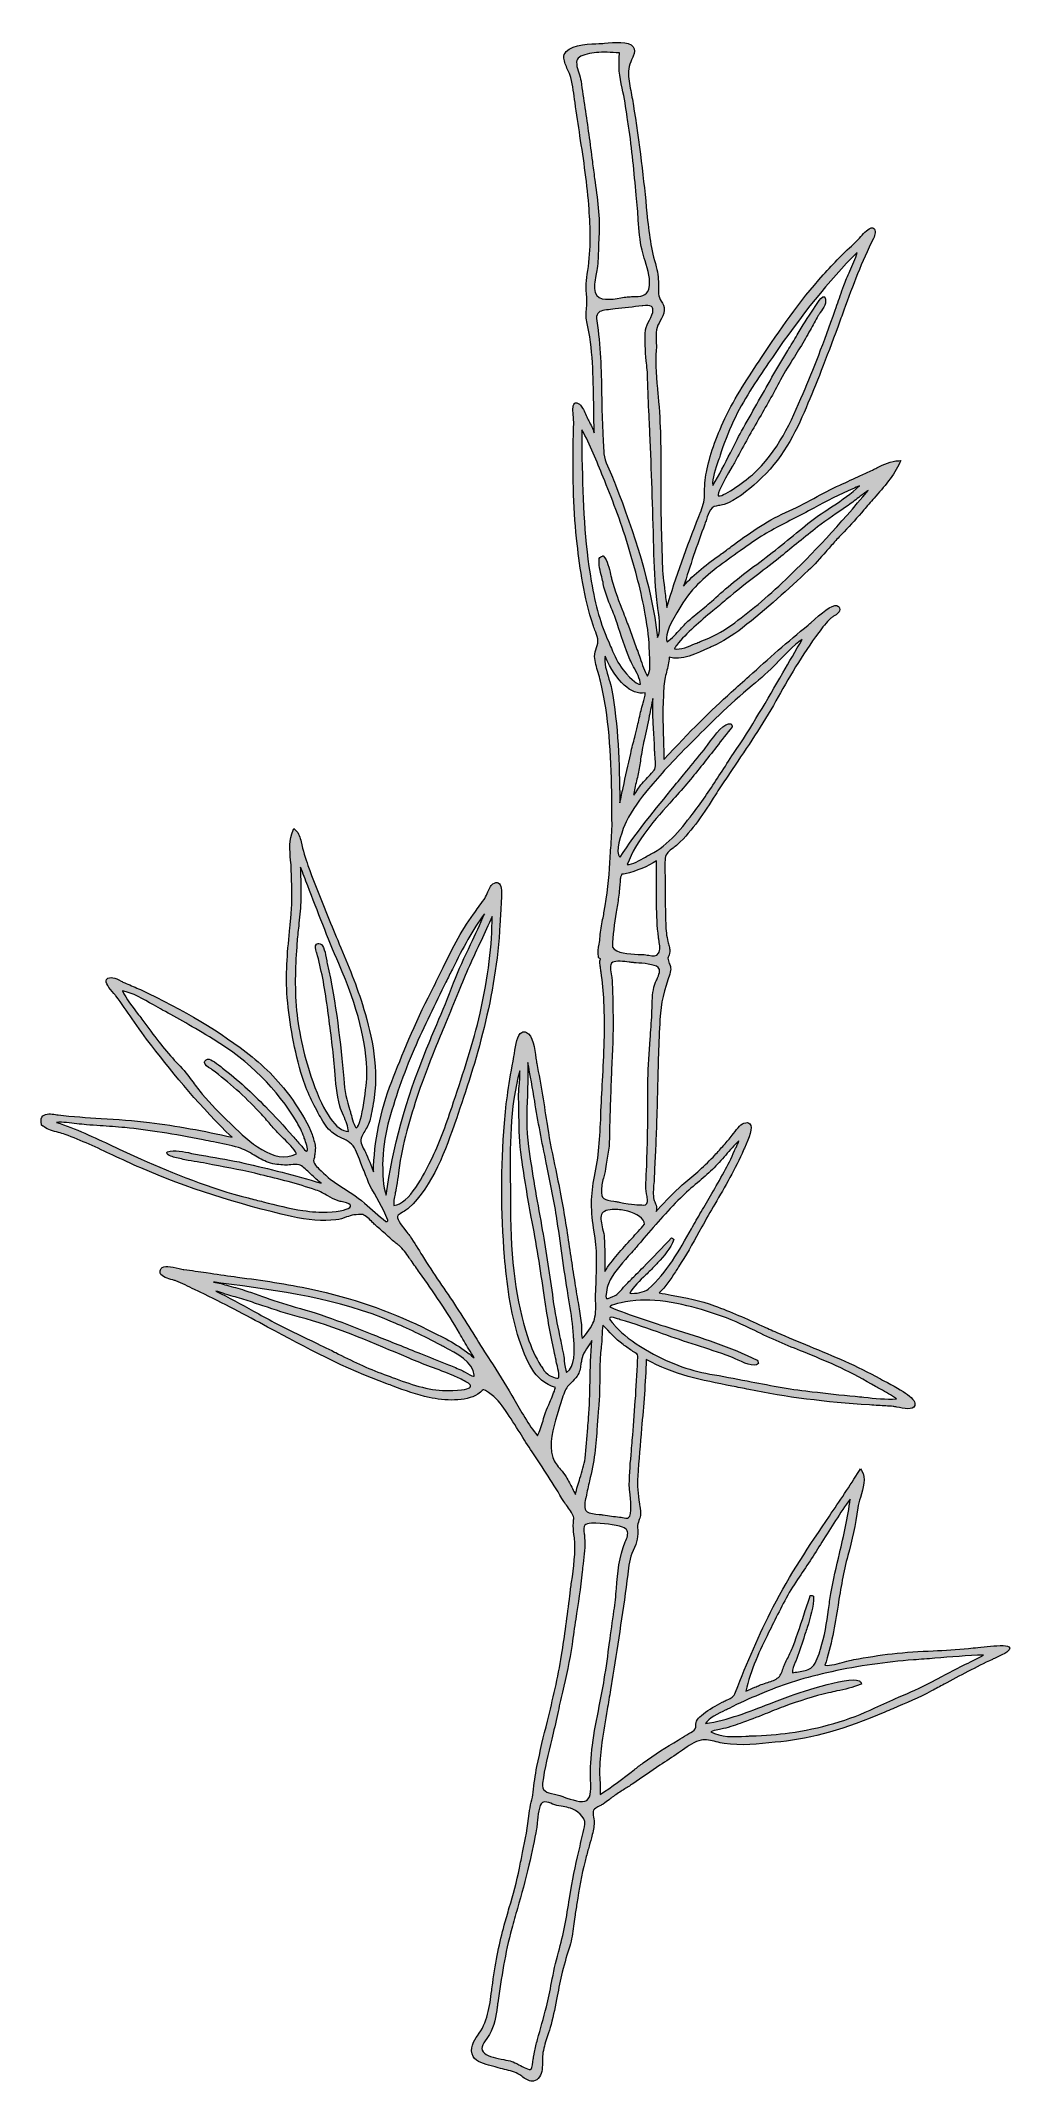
# Model space of a CAD drawing. Header units: inches. Extents: x 39 to 171, y -288 to -9.
import ezdxf

# ---------------------------------------------------------------- set-up
doc = ezdxf.new("R2010")
doc.units = ezdxf.units.IN
doc.header["$MEASUREMENT"] = 0
doc.layers.add('_U+0421_U+043B_U+043E_U+0439 1', color=7, linetype='Continuous')

msp = doc.modelspace()

# ---------------------------------------------------------------- hatches: boundary and pattern name
at = {"layer": '_U+0421_U+043B_U+043E_U+0439 1', "true_color": 0xffffff}
h = msp.add_hatch(color=7, dxfattribs=at)
h.dxf.hatch_style = 2
edge = h.paths.add_edge_path()
edge.add_spline(control_points=[(171.32, -228.78), (171.26, -228.5), (170.85, -228.45), (170.45, -228.45), (169.28, -228.43), (168.1, -228.57), (166.96, -228.7), (166.54, -228.75), (166.12, -228.8), (165.7, -228.84), (164.09, -229), (162.44, -229.08), (160.85, -229.16), (159.01, -229.25), (157.1, -229.34), (155.23, -229.56), (153.47, -229.77), (151.7, -230.04), (149.97, -230.37), (149.58, -230.44), (149.16, -230.56), (148.71, -230.68), (147.82, -230.93), (146.81, -231.21), (146.01, -231.15), (146.92, -228.49), (147.37, -225.66), (147.81, -222.93), (148.17, -220.66), (148.55, -218.32), (149.17, -216.09), (149.74, -214.07), (150.19, -211.89), (150.51, -209.6), (150.57, -209.18), (150.72, -208.68), (150.88, -208.15), (151.27, -206.89), (151.7, -205.45), (151.04, -204.48), (151.04, -204.48), (150.89, -204.25), (150.89, -204.25), (150.89, -204.25), (150.75, -204.48), (150.75, -204.48), (149.42, -206.58), (148.01, -208.68), (146.63, -210.71), (143.95, -214.68), (141.17, -218.79), (138.94, -223.15), (137.01, -226.93), (135.32, -230.75), (133.79, -234.81), (133.54, -235.46), (133.2, -235.62), (132.65, -235.87), (132.47, -235.95), (132.29, -236.04), (132.08, -236.15), (132.08, -236.15), (131.96, -236.21), (131.96, -236.21), (131.11, -236.67), (130.15, -237.19), (129.37, -237.79), (128.99, -238.08), (128.72, -238.34), (128.55, -238.59), (128.37, -238.86), (128.35, -239.14), (128.34, -239.39), (128.33, -239.57), (128.32, -239.72), (128.26, -239.83), (128.11, -240.1), (127.73, -240.31), (127.39, -240.5), (127.29, -240.56), (127.18, -240.61), (127.09, -240.67), (126.7, -240.91), (126.31, -241.14), (125.92, -241.38), (124.31, -242.34), (122.65, -243.34), (121.14, -244.5), (120.72, -244.81), (120.3, -245.14), (119.88, -245.46), (118.38, -246.62), (116.83, -247.81), (115.24, -248.84), (115.29, -248.19), (115.24, -247.55), (115.2, -246.92), (115.17, -246.4), (115.13, -245.87), (115.15, -245.36), (115.19, -244.13), (115.33, -242.88), (115.48, -241.71), (115.67, -240.21), (115.94, -238.69), (116.2, -237.21), (116.35, -236.32), (116.52, -235.4), (116.66, -234.49), (116.66, -234.49), (116.97, -232.52), (116.97, -232.52), (117.69, -228), (118.43, -223.33), (119.01, -218.72), (119.01, -218.72), (119.01, -218.66), (119.01, -218.66), (119.15, -217.54), (119.28, -216.48), (119.76, -215.43), (120.31, -214.2), (120.48, -213.57), (120.37, -212.24), (120.34, -211.87), (120.44, -211.62), (120.54, -211.33), (120.62, -211.12), (120.7, -210.91), (120.75, -210.64), (120.82, -210.19), (120.74, -209.76), (120.66, -209.34), (120.64, -209.24), (120.62, -209.13), (120.61, -209.03), (120.39, -207.7), (120.32, -206.49), (120.39, -205.25), (120.53, -203.06), (120.72, -200.84), (120.91, -198.69), (121.18, -195.61), (121.45, -192.43), (121.56, -189.28), (125.28, -191.36), (129.17, -192.12), (133.29, -192.92), (134.05, -193.07), (134.82, -193.22), (135.6, -193.38), (140.66, -194.42), (146.07, -195.12), (152.12, -195.5), (152.52, -195.53), (152.93, -195.55), (153.33, -195.57), (154, -195.61), (154.7, -195.64), (155.37, -195.7), (155.47, -195.71), (155.66, -195.75), (155.88, -195.79), (156.81, -195.98), (158.08, -196.25), (158.32, -195.57), (158.63, -194.72), (156.84, -193.59), (154.07, -192.17), (153.83, -192.04), (153.64, -191.95), (153.52, -191.88), (150.42, -190.14), (147.12, -188.78), (143.92, -187.46), (142.44, -186.85), (140.91, -186.22), (139.41, -185.56), (138.73, -185.25), (138.05, -184.95), (137.37, -184.64), (135.28, -183.7), (133.13, -182.72), (130.91, -181.91), (128.93, -181.19), (127, -180.83), (124.96, -180.46), (124.41, -180.35), (123.86, -180.25), (123.31, -180.14), (124.22, -179.35), (124.89, -178.29), (125.54, -177.27), (125.69, -177.04), (125.83, -176.81), (125.98, -176.59), (126.99, -175.05), (127.88, -173.42), (128.75, -171.85), (128.75, -171.85), (129.16, -171.11), (129.16, -171.11), (129.74, -170.06), (130.35, -169.01), (130.94, -168), (132.32, -165.62), (133.76, -163.16), (134.88, -160.56), (134.9, -160.5), (134.94, -160.41), (134.99, -160.31), (135.65, -158.88), (136.19, -157.49), (135.74, -157), (135.57, -156.81), (135.29, -156.78), (134.91, -156.92), (134.41, -157.09), (133.83, -157.88), (133.31, -158.57), (133.12, -158.82), (132.94, -159.06), (132.81, -159.2), (132.6, -159.44), (132.39, -159.67), (132.18, -159.91), (131.77, -160.37), (131.36, -160.84), (130.94, -161.29), (129.63, -162.71), (128.14, -163.96), (126.7, -165.18), (126.7, -165.18), (126.48, -165.37), (126.48, -165.37), (125.28, -166.38), (124.2, -167.57), (123.15, -168.72), (123.15, -168.72), (122.89, -169), (122.89, -169), (122.9, -169), (122.9, -168.99), (122.9, -168.99), (122.93, -168.87), (122.96, -168.75), (122.96, -168.59), (122.96, -168.25), (122.86, -168.02), (122.76, -167.8), (122.7, -167.66), (122.65, -167.54), (122.61, -167.38), (122.45, -166.71), (122.52, -165.92), (122.59, -165.15), (122.62, -164.83), (122.64, -164.52), (122.65, -164.23), (122.69, -163.11), (122.74, -161.99), (122.8, -160.87), (122.85, -159.66), (122.91, -158.42), (122.95, -157.19), (123.01, -155.51), (123.05, -153.84), (123.09, -152.17), (123.17, -149.07), (123.25, -145.86), (123.42, -142.7), (123.54, -140.42), (124.03, -138.64), (124.77, -136.5), (125.02, -135.79), (124.86, -135.4), (124.71, -135.03), (124.62, -134.81), (124.53, -134.6), (124.51, -134.3), (124.51, -134.23), (124.57, -134.11), (124.62, -134), (124.66, -133.89), (124.71, -133.79), (124.73, -133.68), (124.81, -133.24), (124.81, -133.18), (124.75, -132.99), (124.73, -132.92), (124.7, -132.83), (124.67, -132.67), (124.63, -132.46), (124.57, -132.25), (124.52, -132.04), (124.43, -131.65), (124.34, -131.29), (124.3, -130.89), (124.15, -129.24), (124.16, -127.52), (124.16, -125.87), (124.16, -125.23), (124.16, -124.59), (124.16, -123.96), (124.15, -123.63), (124.14, -123.29), (124.13, -122.95), (124.09, -122.16), (124.06, -121.35), (124.16, -120.6), (124.24, -119.98), (124.7, -119.63), (125.22, -119.23), (125.42, -119.08), (125.62, -118.93), (125.82, -118.75), (127.93, -116.8), (129.5, -114.34), (131.02, -111.96), (131.49, -111.24), (131.96, -110.49), (132.44, -109.78), (132.44, -109.78), (133.33, -108.47), (133.33, -108.47), (135.36, -105.46), (137.47, -102.34), (139.3, -99.09), (140.96, -96.14), (142.91, -92.74), (145.17, -89.72), (145.66, -89.07), (146.23, -88.32), (146.84, -87.76), (146.92, -87.68), (147.06, -87.6), (147.2, -87.5), (147.64, -87.23), (148.19, -86.88), (148.02, -86.38), (147.96, -86.2), (147.83, -86.09), (147.66, -86.04), (146.97, -85.87), (145.53, -87.06), (144.09, -88.38), (143.92, -88.54), (143.79, -88.65), (143.73, -88.71), (140.95, -90.93), (138.25, -93.35), (135.65, -95.7), (134.83, -96.44), (134.01, -97.18), (133.19, -97.91), (130.39, -100.4), (127.53, -103.25), (123.97, -107.11), (123.96, -106.16), (123.93, -105.19), (123.9, -104.25), (123.85, -102.66), (123.8, -101.02), (123.86, -99.42), (123.87, -99.19), (123.88, -98.94), (123.89, -98.7), (123.91, -97.84), (123.94, -96.95), (124.09, -96.13), (124.16, -95.79), (124.24, -95.46), (124.33, -95.13), (124.49, -94.48), (124.66, -93.81), (124.68, -93.11), (126.23, -93.65), (128.58, -92.56), (130.15, -91.82), (130.34, -91.74), (130.51, -91.66), (130.67, -91.59), (132, -90.98), (133.33, -90.16), (134.73, -89.08), (138.02, -86.53), (141.1, -83.7), (143.74, -81.24), (144.6, -80.43), (145.38, -79.54), (146.14, -78.67), (146.53, -78.22), (146.93, -77.75), (147.34, -77.31), (147.77, -76.84), (148.21, -76.38), (148.65, -75.92), (149.56, -74.96), (150.5, -73.97), (151.35, -72.93), (151.79, -72.4), (152.25, -71.87), (152.75, -71.32), (154.11, -69.79), (155.51, -68.2), (156.3, -66.44), (156.3, -66.44), (156.42, -66.18), (156.42, -66.18), (156.42, -66.18), (156.14, -66.19), (156.14, -66.19), (155.06, -66.23), (154.09, -66.7), (153.15, -67.16), (152.94, -67.27), (152.73, -67.37), (152.52, -67.47), (151.98, -67.72), (151.44, -67.97), (150.9, -68.22), (149.96, -68.66), (149.02, -69.09), (148.07, -69.53), (146.85, -70.09), (145.66, -70.73), (144.5, -71.35), (143.25, -72.02), (141.95, -72.72), (140.63, -73.3), (137.89, -74.52), (135.46, -76.26), (133.2, -77.95), (132.75, -78.28), (132.29, -78.62), (131.82, -78.96), (129.97, -80.29), (128.07, -81.66), (126.67, -83.38), (127.53, -80.65), (128.48, -77.76), (129.58, -74.87), (129.65, -74.67), (129.72, -74.46), (129.79, -74.25), (129.94, -73.78), (130.1, -73.29), (130.34, -72.92), (130.64, -72.46), (130.98, -72.41), (131.45, -72.34), (131.67, -72.31), (131.92, -72.27), (132.2, -72.18), (133.8, -71.64), (135.42, -70.31), (136.79, -69.08), (140.12, -66.1), (141.96, -62.44), (143.44, -58.93), (144.81, -55.72), (146.16, -52.28), (147.82, -47.79), (148.09, -47.06), (148.35, -46.33), (148.61, -45.6), (149.86, -42.18), (151.03, -38.96), (152.65, -35.77), (152.91, -35.26), (153.03, -34.63), (152.71, -34.38), (152.55, -34.26), (152.24, -34.21), (151.69, -34.7), (151.42, -34.95), (151.17, -35.23), (150.93, -35.51), (150.7, -35.77), (150.46, -36.05), (150.2, -36.28), (148.71, -37.63), (147.22, -39.14), (145.77, -40.76), (142.54, -44.37), (139.72, -48.48), (137.34, -52.06), (135.56, -54.72), (133.72, -57.47), (132.32, -60.43), (131.06, -63.12), (130.23, -65.51), (129.78, -67.75), (129.59, -68.73), (129.51, -69.74), (129.54, -70.92), (129.56, -71.78), (129.25, -72.55), (128.93, -73.36), (128.87, -73.51), (128.81, -73.66), (128.75, -73.81), (127.13, -78.01), (125.58, -82.12), (124.36, -86.28), (124.29, -85.55), (124.19, -84.81), (124.1, -84.1), (123.94, -82.84), (123.77, -81.53), (123.74, -80.24), (123.72, -79.2), (123.69, -78.17), (123.66, -77.13), (123.62, -75.81), (123.57, -74.44), (123.56, -73.1), (123.55, -71.82), (123.55, -70.54), (123.55, -69.25), (123.55, -65.59), (123.56, -61.81), (123.24, -58.15), (123.21, -57.79), (123.17, -57.43), (123.14, -57.06), (122.95, -55.07), (122.76, -53.01), (122.92, -51.03), (122.95, -50.62), (122.93, -50.21), (122.91, -49.81), (122.89, -49.3), (122.87, -48.77), (122.96, -48.25), (123.03, -47.83), (123.25, -47.44), (123.46, -47.05), (123.71, -46.6), (123.97, -46.12), (124.01, -45.59), (124.05, -45.09), (123.82, -44.71), (123.6, -44.33), (123.42, -44.02), (123.24, -43.72), (123.22, -43.35), (123.21, -42.99), (123.21, -42.64), (123.21, -42.3), (123.21, -41.43), (123.21, -40.6), (122.92, -39.63), (122.22, -37.32), (121.9, -35.02), (121.64, -32.29), (121.21, -27.89), (120.65, -22.68), (119.75, -17.3), (119.68, -16.9), (119.61, -16.5), (119.53, -16.1), (119.38, -15.28), (119.23, -14.43), (119.13, -13.59), (119.01, -12.49), (119.28, -11.87), (119.7, -10.94), (119.7, -10.94), (119.75, -10.81), (119.75, -10.81), (119.99, -10.28), (119.99, -9.85), (119.76, -9.53), (119.15, -8.69), (117.15, -8.89), (115.82, -9.02), (115.5, -9.05), (115.22, -9.08), (115.04, -9.08), (114.15, -9.1), (111.47, -9.15), (110.57, -10.16), (110.34, -10.42), (110.24, -10.72), (110.27, -11.07), (110.32, -11.58), (110.55, -12.1), (110.78, -12.61), (110.95, -12.98), (111.12, -13.36), (111.21, -13.72), (111.48, -14.86), (111.65, -16), (111.8, -17.16), (112.01, -18.68), (112.25, -20.23), (112.47, -21.72), (112.97, -25.01), (113.49, -28.41), (113.72, -31.76), (113.9, -34.22), (114.01, -37.15), (113.54, -40.15), (113.34, -41.45), (113.21, -42.48), (113.4, -43.85), (113.47, -44.34), (113.42, -44.8), (113.38, -45.29), (113.32, -45.88), (113.26, -46.49), (113.42, -47.17), (114.26, -50.84), (114.3, -54.67), (114.35, -58.38), (114.37, -59.69), (114.38, -61.04), (114.43, -62.38), (114.21, -61.82), (113.97, -61.26), (113.67, -60.74), (113.56, -60.54), (113.44, -60.28), (113.32, -59.99), (113.07, -59.44), (112.81, -58.87), (112.53, -58.58), (112.43, -58.48), (112.11, -58.15), (111.82, -58.28), (111.46, -58.45), (111.48, -59.16), (111.56, -59.91), (111.64, -60.79), (111.61, -61.69), (111.58, -62.56), (111.57, -62.82), (111.56, -63.08), (111.56, -63.34), (111.43, -68.6), (111.61, -73.39), (112.09, -77.59), (112.48, -80.96), (113.03, -84.92), (114.26, -88.7), (114.33, -88.92), (114.42, -89.15), (114.51, -89.39), (114.66, -89.79), (114.82, -90.2), (114.9, -90.57), (114.99, -91.03), (114.87, -91.38), (114.73, -91.79), (114.6, -92.16), (114.47, -92.54), (114.48, -93.02), (114.51, -93.75), (114.74, -94.49), (114.96, -95.21), (115.08, -95.61), (115.19, -95.99), (115.28, -96.36), (115.51, -97.43), (115.8, -98.76), (116, -100.04), (116.77, -105.08), (116.82, -110.35), (116.85, -115.44), (116.85, -115.44), (116.86, -115.77), (116.86, -115.77), (116.87, -116.92), (116.78, -118.1), (116.69, -119.23), (116.64, -119.9), (116.59, -120.59), (116.56, -121.26), (116.46, -123.37), (116.21, -125.55), (115.76, -128.1), (115.71, -128.41), (115.64, -128.72), (115.58, -129.03), (115.42, -129.79), (115.27, -130.58), (115.23, -131.36), (115.22, -131.71), (115.16, -132.06), (115.1, -132.4), (115, -132.96), (114.9, -133.53), (114.99, -134.11), (115.01, -134.28), (115.18, -134.36), (115.27, -134.41), (115.28, -134.41), (115.29, -134.42), (115.3, -134.42), (115.29, -134.45), (115.27, -134.49), (115.26, -134.52), (115.22, -134.62), (115.16, -134.75), (115.18, -134.89), (115.22, -135.11), (115.24, -135.34), (115.27, -135.56), (115.29, -135.79), (115.32, -136.02), (115.36, -136.25), (115.55, -137.57), (115.68, -138.91), (115.75, -140.24), (115.95, -143.86), (115.75, -147.54), (115.56, -151.09), (115.47, -152.64), (115.38, -154.25), (115.33, -155.82), (115.22, -158.93), (115.04, -161.55), (114.46, -164.23), (113.94, -166.65), (113.93, -169.05), (114.43, -171.78), (114.85, -174.07), (114.76, -176.58), (114.67, -179), (114.65, -179.44), (114.64, -179.86), (114.62, -180.28), (114.61, -180.57), (114.62, -180.9), (114.62, -181.25), (114.64, -182.21), (114.66, -183.31), (114.36, -184.05), (114.11, -184.69), (113.36, -185.83), (112.77, -186.4), (112.7, -186.03), (112.69, -185.6), (112.69, -185.18), (112.69, -184.86), (112.68, -184.53), (112.65, -184.23), (112.55, -183.4), (112.4, -182.55), (112.25, -181.74), (112.25, -181.74), (112.21, -181.48), (112.21, -181.48), (112.03, -180.46), (111.86, -179.42), (111.71, -178.42), (111.71, -178.42), (111.67, -178.17), (111.67, -178.17), (111.49, -177.03), (111.32, -175.89), (111.15, -174.75), (110.78, -172.32), (110.41, -169.81), (109.96, -167.35), (109.71, -166), (109.42, -164.63), (109.15, -163.31), (108.74, -161.39), (108.33, -159.4), (108.02, -157.43), (108.02, -157.43), (108.01, -157.34), (108.01, -157.34), (107.58, -154.52), (107.13, -151.6), (106.56, -148.76), (106.52, -148.57), (106.49, -148.31), (106.44, -148), (106.26, -146.68), (106.01, -144.87), (105.13, -144.47), (104.9, -144.37), (104.68, -144.38), (104.49, -144.48), (103.88, -144.82), (103.65, -146.14), (103.49, -147.35), (103.47, -147.53), (103.45, -147.68), (103.43, -147.78), (102.76, -151.24), (102.34, -154.14), (102.12, -156.92), (101.63, -162.93), (101.64, -169.08), (102.15, -175.22), (102.42, -178.54), (102.9, -182.83), (104.16, -186.53), (105.05, -189.12), (106.15, -192.33), (109.13, -193.09), (108.93, -193.77), (108.63, -194.45), (108.35, -195.12), (108.14, -195.58), (107.94, -196.06), (107.76, -196.54), (107.64, -196.89), (107.53, -197.26), (107.41, -197.65), (107.19, -198.36), (106.97, -199.1), (106.65, -199.71), (105.43, -198.2), (104.36, -196.31), (103.4, -194.64), (103.4, -194.64), (103.14, -194.18), (103.14, -194.18), (102.22, -192.56), (101.19, -190.96), (100.19, -189.42), (100.19, -189.42), (99.96, -189.06), (99.96, -189.06), (99.22, -187.92), (98.5, -186.76), (97.79, -185.64), (96.34, -183.33), (94.84, -180.93), (93.22, -178.64), (92.41, -177.48), (91.64, -176.26), (90.9, -175.07), (90.35, -174.18), (89.78, -173.27), (89.2, -172.39), (89.11, -172.26), (88.96, -172.08), (88.77, -171.84), (88.28, -171.23), (87.38, -170.09), (87.46, -169.67), (87.5, -169.52), (88.12, -169.13), (88.42, -168.94), (88.68, -168.78), (88.9, -168.64), (89.01, -168.53), (92.33, -165.54), (94.09, -160.48), (95.51, -156.41), (95.51, -156.41), (95.54, -156.32), (95.54, -156.32), (98.21, -148.66), (101.01, -139.5), (101.51, -129.71), (101.53, -129.18), (101.56, -128.66), (101.6, -128.13), (101.64, -127.39), (101.69, -126.65), (101.72, -125.87), (101.75, -125.08), (101.73, -124.24), (101.29, -124.01), (101.08, -123.89), (100.83, -123.94), (100.54, -124.15), (100.24, -124.37), (100, -124.92), (99.77, -125.44), (99.62, -125.79), (99.47, -126.11), (99.33, -126.3), (99.08, -126.64), (98.83, -126.98), (98.58, -127.32), (98.35, -127.64), (98.12, -127.96), (97.89, -128.28), (96.12, -130.66), (94.79, -133.41), (93.49, -136.07), (93.04, -137.01), (92.56, -137.98), (92.08, -138.92), (89.86, -143.23), (88.03, -147.76), (86.69, -151.22), (85.12, -155.25), (84.28, -159.41), (84.18, -163.58), (84.05, -163.26), (83.93, -162.94), (83.81, -162.62), (83.63, -162.15), (83.44, -161.65), (83.23, -161.18), (83.14, -160.97), (83.03, -160.76), (82.92, -160.57), (82.58, -159.92), (82.28, -159.37), (82.6, -158.74), (82.73, -158.48), (82.86, -158.25), (82.99, -158.02), (83.29, -157.51), (83.57, -157.02), (83.74, -156.34), (83.95, -155.48), (84.13, -154.54), (84.29, -153.38), (84.94, -148.78), (83.76, -144.16), (82.67, -140.65), (81.73, -137.64), (80.49, -134.69), (79.29, -131.85), (78.78, -130.63), (78.25, -129.38), (77.76, -128.14), (77.76, -128.14), (77.33, -127.08), (77.33, -127.08), (76.61, -125.29), (75.87, -123.45), (75.22, -121.62), (74.88, -120.67), (74.51, -119.55), (74.27, -118.38), (74.15, -117.77), (74.04, -117.24), (73.46, -116.74), (73.46, -116.74), (73.28, -116.58), (73.28, -116.58), (73.28, -116.58), (73.18, -116.8), (73.18, -116.8), (72.6, -118.09), (72.72, -119.52), (72.84, -120.9), (72.88, -121.33), (72.92, -121.77), (72.94, -122.2), (72.94, -122.2), (72.96, -122.99), (72.96, -122.99), (73.03, -124.77), (73.09, -126.45), (72.93, -128.2), (72.87, -128.83), (72.81, -129.46), (72.75, -130.1), (72.45, -133.07), (72.15, -136.14), (72.34, -139.09), (72.58, -142.61), (73.21, -146.17), (74.26, -149.99), (74.87, -152.18), (75.83, -154.07), (76.77, -155.79), (77.16, -156.5), (77.6, -157.3), (78.3, -157.98), (78.79, -158.45), (79.35, -158.72), (79.88, -158.98), (80.26, -159.16), (80.62, -159.34), (80.97, -159.58), (81.59, -160.03), (81.96, -161.04), (82.26, -161.85), (82.33, -162.04), (82.4, -162.23), (82.47, -162.39), (82.47, -162.39), (82.79, -163.2), (82.79, -163.2), (83.07, -163.88), (83.36, -164.58), (83.62, -165.27), (83.63, -165.3), (83.64, -165.33), (83.65, -165.36), (84.51, -166.95), (85.5, -168.48), (86.14, -170.17), (86.19, -170.31), (86, -170.46), (85.88, -170.37), (84.86, -169.59), (83.96, -168.67), (82.98, -167.85), (81.85, -166.9), (80.62, -166.15), (79.39, -165.37), (78.38, -164.74), (77.57, -163.96), (76.71, -163.15), (76.3, -162.76), (75.73, -162.19), (76.11, -161.61), (76.12, -161.45), (76.14, -161.23), (76.16, -161.07), (76.21, -160.68), (76.25, -160.31), (76.22, -160.11), (76.13, -159.57), (75.99, -159.02), (75.78, -158.44), (75.25, -156.99), (74.43, -155.69), (73.48, -154.26), (71.87, -151.83), (69.88, -149.67), (67.56, -147.82), (63.3, -144.44), (58.16, -141.34), (52.27, -138.62), (51.63, -138.32), (50.97, -138.05), (50.33, -137.79), (50.33, -137.79), (50.13, -137.7), (50.13, -137.7), (49.98, -137.64), (49.8, -137.55), (49.62, -137.45), (49.23, -137.24), (48.83, -137.03), (48.49, -136.99), (48.32, -136.97), (47.8, -136.92), (47.63, -137.25), (47.41, -137.68), (47.96, -138.37), (48.65, -139.16), (48.77, -139.3), (48.87, -139.41), (48.93, -139.49), (49.7, -140.51), (50.43, -141.58), (51.15, -142.61), (52, -143.84), (52.87, -145.12), (53.82, -146.32), (56.92, -150.29), (60.63, -154.85), (64.82, -158.83), (60.98, -157.95), (57.18, -157.28), (53.53, -156.82), (51.33, -156.55), (49.08, -156.4), (46.91, -156.26), (44.97, -156.14), (42.97, -156.01), (41.01, -155.78), (40.9, -155.77), (40.78, -155.75), (40.66, -155.73), (40.06, -155.64), (39.32, -155.52), (38.92, -155.92), (38.71, -156.13), (38.63, -156.46), (38.69, -156.89), (38.71, -156.98), (38.71, -157.03), (38.72, -157.07), (38.72, -157.14), (38.73, -157.27), (38.89, -157.3), (38.91, -157.3), (38.95, -157.31), (39.08, -157.41), (39.54, -157.79), (40.35, -158), (41.05, -158.19), (41.39, -158.27), (41.7, -158.36), (41.95, -158.45), (44.19, -159.27), (46.38, -160.29), (48.49, -161.29), (49.74, -161.87), (51.03, -162.48), (52.31, -163.03), (58.64, -165.77), (65.4, -167.95), (72.96, -169.69), (75.19, -170.2), (77.29, -170.36), (79.04, -170.15), (79.57, -170.09), (80.05, -169.92), (80.52, -169.75), (80.86, -169.64), (81.18, -169.53), (81.52, -169.45), (81.92, -169.43), (82.32, -169.45), (82.72, -169.41), (83.18, -169.62), (83.65, -170.08), (84.07, -170.49), (84.23, -170.65), (84.39, -170.81), (84.53, -170.94), (84.77, -171.14), (85, -171.35), (85.24, -171.55), (85.76, -172.01), (86.3, -172.48), (86.81, -172.96), (87.01, -173.14), (87.21, -173.3), (87.4, -173.44), (87.5, -173.52), (87.61, -173.6), (87.71, -173.68), (88.26, -174.13), (88.66, -174.72), (89.08, -175.33), (89.16, -175.45), (89.25, -175.58), (89.34, -175.71), (89.73, -176.26), (90.12, -176.82), (90.51, -177.37), (92.39, -180.03), (94.32, -182.77), (95.96, -185.66), (96.38, -186.4), (96.82, -187.14), (97.25, -187.86), (97.49, -188.25), (97.72, -188.64), (97.96, -189.03), (97.74, -188.84), (97.52, -188.67), (97.32, -188.51), (97.32, -188.51), (97.28, -188.48), (97.28, -188.48), (95.56, -187.1), (93.51, -186.11), (91.54, -185.15), (91.54, -185.15), (90.87, -184.82), (90.87, -184.82), (86.27, -182.58), (81.17, -180.83), (75.69, -179.64), (72.36, -178.91), (68.92, -178.44), (65.59, -177.99), (64.35, -177.82), (63.11, -177.65), (61.88, -177.47), (61.88, -177.47), (61.3, -177.38), (61.3, -177.38), (60.3, -177.23), (59.27, -177.08), (58.24, -176.96), (58.1, -176.94), (57.86, -176.89), (57.59, -176.82), (56.43, -176.55), (55.44, -176.37), (55.11, -176.82), (54.96, -177.03), (54.92, -177.24), (54.99, -177.44), (55.17, -177.94), (56.05, -178.19), (56.7, -178.38), (56.87, -178.42), (57.02, -178.47), (57.11, -178.5), (57.99, -178.85), (58.86, -179.27), (59.69, -179.68), (59.95, -179.81), (60.21, -179.93), (60.47, -180.06), (63.59, -181.54), (66.7, -183.21), (69.7, -184.83), (74.93, -187.64), (80.34, -190.55), (86.04, -192.61), (86.32, -192.71), (86.6, -192.81), (86.88, -192.92), (88.48, -193.5), (90.14, -194.11), (91.82, -194.48), (93.87, -194.93), (96.85, -195.08), (98.48, -194.02), (98.79, -193.82), (98.96, -193.64), (99.08, -193.52), (99.26, -193.32), (99.26, -193.33), (99.94, -193.78), (100.97, -194.47), (101.67, -195.38), (102.28, -196.27), (102.96, -197.27), (103.62, -198.31), (104.26, -199.33), (104.79, -200.18), (105.35, -201.06), (105.92, -201.91), (107.38, -204.1), (108.85, -206.39), (110.27, -208.72), (110.41, -208.94), (110.58, -209.17), (110.76, -209.42), (111.14, -209.94), (111.53, -210.47), (111.64, -210.96), (111.64, -210.97), (111.65, -210.98), (111.65, -210.99), (111.61, -211.11), (111.59, -211.31), (111.57, -211.61), (111.53, -212.19), (111.59, -212.7), (111.65, -213.25), (111.67, -213.39), (111.69, -213.54), (111.7, -213.69), (111.91, -215.65), (111.61, -217.75), (111.32, -219.78), (111.23, -220.39), (111.15, -221), (111.08, -221.6), (110.75, -224.36), (110.37, -227.11), (109.95, -229.78), (109.48, -232.81), (108.73, -235.85), (108.01, -238.8), (107.51, -240.82), (107, -242.92), (106.58, -244.99), (106.33, -246.22), (106.18, -247.41), (106.07, -248.5), (106.01, -248.99), (105.9, -249.45), (105.8, -249.9), (105.68, -250.39), (105.56, -250.9), (105.51, -251.45), (105.34, -253.28), (104.99, -254.97), (104.62, -256.77), (104.47, -257.49), (104.32, -258.21), (104.18, -258.94), (103.84, -260.77), (103.31, -262.58), (102.79, -264.33), (102.56, -265.11), (102.32, -265.93), (102.1, -266.73), (101.46, -269.05), (100.96, -271.57), (100.52, -274.67), (100.47, -275), (100.43, -275.35), (100.38, -275.69), (100.1, -277.86), (99.81, -280.1), (98.44, -281.87), (97.97, -282.49), (97.26, -283.69), (97.85, -284.73), (98.26, -285.46), (99.4, -285.76), (100.32, -286), (100.57, -286.06), (100.81, -286.12), (101, -286.18), (101.37, -286.31), (101.77, -286.4), (102.14, -286.49), (102.89, -286.66), (103.6, -286.82), (104.22, -287.24), (104.31, -287.3), (104.4, -287.36), (104.49, -287.42), (104.94, -287.74), (105.45, -288.1), (105.95, -288.1), (106.01, -288.1), (106.07, -288.09), (106.13, -288.08), (106.43, -288.03), (106.7, -287.84), (106.92, -287.52), (107.33, -286.92), (107.33, -286.09), (107.34, -285.28), (107.34, -284.87), (107.34, -284.49), (107.4, -284.17), (107.53, -283.4), (107.79, -282.62), (108.04, -281.87), (108.21, -281.37), (108.38, -280.86), (108.51, -280.35), (108.86, -279.06), (109.11, -277.73), (109.36, -276.45), (109.57, -275.37), (109.78, -274.26), (110.05, -273.16), (110.36, -271.87), (110.74, -270.63), (111.07, -269.6), (111.35, -268.73), (111.46, -267.8), (111.58, -266.89), (111.63, -266.45), (111.69, -266), (111.76, -265.57), (111.86, -264.98), (111.96, -264.38), (112.05, -263.78), (112.37, -261.85), (112.69, -259.86), (113.17, -257.96), (113.31, -257.4), (113.47, -256.83), (113.63, -256.27), (113.77, -255.77), (113.91, -255.26), (114.04, -254.75), (114.2, -254.15), (114.36, -253.53), (114.41, -252.88), (114.43, -252.59), (114.38, -252.26), (114.33, -251.95), (114.28, -251.57), (114.22, -251.17), (114.32, -250.98), (114.41, -250.8), (114.85, -250.58), (115.17, -250.41), (115.36, -250.32), (115.54, -250.22), (115.66, -250.14), (115.92, -249.95), (116.19, -249.75), (116.45, -249.56), (116.65, -249.4), (116.85, -249.25), (117.05, -249.1), (117.5, -248.78), (117.98, -248.47), (118.45, -248.18), (118.86, -247.92), (119.29, -247.65), (119.7, -247.36), (120.92, -246.5), (122.2, -245.66), (123.43, -244.84), (124.28, -244.28), (125.13, -243.72), (125.97, -243.14), (126.16, -243.02), (126.34, -242.89), (126.53, -242.75), (127.31, -242.19), (128.19, -241.57), (129.07, -241.38), (129.71, -241.24), (130.43, -241.43), (131.12, -241.62), (131.49, -241.72), (131.87, -241.82), (132.23, -241.87), (134.54, -242.19), (136.92, -241.94), (139.22, -241.69), (139.22, -241.69), (139.96, -241.62), (139.96, -241.62), (144.25, -241.18), (148.78, -239.89), (154.22, -237.56), (154.59, -237.4), (154.96, -237.25), (155.34, -237.09), (157.09, -236.35), (158.91, -235.58), (160.63, -234.66), (161.2, -234.36), (161.76, -234.05), (162.33, -233.75), (164.49, -232.59), (166.71, -231.39), (168.96, -230.33), (169.03, -230.3), (169.12, -230.26), (169.23, -230.21), (170.88, -229.46), (171.39, -229.12), (171.32, -228.78)], knot_values=[0, 0, 0, 0, 1, 1, 1, 2, 2, 2, 3, 3, 3, 4, 4, 4, 5, 5, 5, 6, 6, 6, 7, 7, 7, 8, 8, 8, 9, 9, 9, 10, 10, 10, 11, 11, 11, 12, 12, 12, 13, 13, 13, 14, 14, 14, 15, 15, 15, 16, 16, 16, 17, 17, 17, 18, 18, 18, 19, 19, 19, 20, 20, 20, 21, 21, 21, 22, 22, 22, 23, 23, 23, 24, 24, 24, 25, 25, 25, 26, 26, 26, 27, 27, 27, 28, 28, 28, 29, 29, 29, 30, 30, 30, 31, 31, 31, 32, 32, 32, 33, 33, 33, 34, 34, 34, 35, 35, 35, 36, 36, 36, 37, 37, 37, 38, 38, 38, 39, 39, 39, 40, 40, 40, 41, 41, 41, 42, 42, 42, 43, 43, 43, 44, 44, 44, 45, 45, 45, 46, 46, 46, 47, 47, 47, 48, 48, 48, 49, 49, 49, 50, 50, 50, 51, 51, 51, 52, 52, 52, 53, 53, 53, 54, 54, 54, 55, 55, 55, 56, 56, 56, 57, 57, 57, 58, 58, 58, 59, 59, 59, 60, 60, 60, 61, 61, 61, 62, 62, 62, 63, 63, 63, 64, 64, 64, 65, 65, 65, 66, 66, 66, 67, 67, 67, 68, 68, 68, 69, 69, 69, 70, 70, 70, 71, 71, 71, 72, 72, 72, 73, 73, 73, 74, 74, 74, 75, 75, 75, 76, 76, 76, 77, 77, 77, 78, 78, 78, 79, 79, 79, 80, 80, 80, 81, 81, 81, 82, 82, 82, 83, 83, 83, 84, 84, 84, 85, 85, 85, 86, 86, 86, 87, 87, 87, 88, 88, 88, 89, 89, 89, 90, 90, 90, 91, 91, 91, 92, 92, 92, 93, 93, 93, 94, 94, 94, 95, 95, 95, 96, 96, 96, 97, 97, 97, 98, 98, 98, 99, 99, 99, 100, 100, 100, 101, 101, 101, 102, 102, 102, 103, 103, 103, 104, 104, 104, 105, 105, 105, 106, 106, 106, 107, 107, 107, 108, 108, 108, 109, 109, 109, 110, 110, 110, 111, 111, 111, 112, 112, 112, 113, 113, 113, 114, 114, 114, 115, 115, 115, 116, 116, 116, 117, 117, 117, 118, 118, 118, 119, 119, 119, 120, 120, 120, 121, 121, 121, 122, 122, 122, 123, 123, 123, 124, 124, 124, 125, 125, 125, 126, 126, 126, 127, 127, 127, 128, 128, 128, 129, 129, 129, 130, 130, 130, 131, 131, 131, 132, 132, 132, 133, 133, 133, 134, 134, 134, 135, 135, 135, 136, 136, 136, 137, 137, 137, 138, 138, 138, 139, 139, 139, 140, 140, 140, 141, 141, 141, 142, 142, 142, 143, 143, 143, 144, 144, 144, 145, 145, 145, 146, 146, 146, 147, 147, 147, 148, 148, 148, 149, 149, 149, 150, 150, 150, 151, 151, 151, 152, 152, 152, 153, 153, 153, 154, 154, 154, 155, 155, 155, 156, 156, 156, 157, 157, 157, 158, 158, 158, 159, 159, 159, 160, 160, 160, 161, 161, 161, 162, 162, 162, 163, 163, 163, 164, 164, 164, 165, 165, 165, 166, 166, 166, 167, 167, 167, 168, 168, 168, 169, 169, 169, 170, 170, 170, 171, 171, 171, 172, 172, 172, 173, 173, 173, 174, 174, 174, 175, 175, 175, 176, 176, 176, 177, 177, 177, 178, 178, 178, 179, 179, 179, 180, 180, 180, 181, 181, 181, 182, 182, 182, 183, 183, 183, 184, 184, 184, 185, 185, 185, 186, 186, 186, 187, 187, 187, 188, 188, 188, 189, 189, 189, 190, 190, 190, 191, 191, 191, 192, 192, 192, 193, 193, 193, 194, 194, 194, 195, 195, 195, 196, 196, 196, 197, 197, 197, 198, 198, 198, 199, 199, 199, 200, 200, 200, 201, 201, 201, 202, 202, 202, 203, 203, 203, 204, 204, 204, 205, 205, 205, 206, 206, 206, 207, 207, 207, 208, 208, 208, 209, 209, 209, 210, 210, 210, 211, 211, 211, 212, 212, 212, 213, 213, 213, 214, 214, 214, 215, 215, 215, 216, 216, 216, 217, 217, 217, 218, 218, 218, 219, 219, 219, 220, 220, 220, 221, 221, 221, 222, 222, 222, 223, 223, 223, 224, 224, 224, 225, 225, 225, 226, 226, 226, 227, 227, 227, 228, 228, 228, 229, 229, 229, 230, 230, 230, 231, 231, 231, 232, 232, 232, 233, 233, 233, 234, 234, 234, 235, 235, 235, 236, 236, 236, 237, 237, 237, 238, 238, 238, 239, 239, 239, 240, 240, 240, 241, 241, 241, 242, 242, 242, 243, 243, 243, 244, 244, 244, 245, 245, 245, 246, 246, 246, 247, 247, 247, 248, 248, 248, 249, 249, 249, 250, 250, 250, 251, 251, 251, 252, 252, 252, 253, 253, 253, 254, 254, 254, 255, 255, 255, 256, 256, 256, 257, 257, 257, 258, 258, 258, 259, 259, 259, 260, 260, 260, 261, 261, 261, 262, 262, 262, 263, 263, 263, 264, 264, 264, 265, 265, 265, 266, 266, 266, 267, 267, 267, 268, 268, 268, 269, 269, 269, 270, 270, 270, 271, 271, 271, 272, 272, 272, 273, 273, 273, 274, 274, 274, 275, 275, 275, 276, 276, 276, 277, 277, 277, 278, 278, 278, 279, 279, 279, 280, 280, 280, 281, 281, 281, 282, 282, 282, 283, 283, 283, 284, 284, 284, 285, 285, 285, 286, 286, 286, 287, 287, 287, 288, 288, 288, 289, 289, 289, 290, 290, 290, 291, 291, 291, 292, 292, 292, 293, 293, 293, 294, 294, 294, 295, 295, 295, 296, 296, 296, 297, 297, 297, 298, 298, 298, 299, 299, 299, 300, 300, 300, 301, 301, 301, 302, 302, 302, 303, 303, 303, 304, 304, 304, 305, 305, 305, 306, 306, 306, 307, 307, 307, 308, 308, 308, 309, 309, 309, 310, 310, 310, 311, 311, 311, 312, 312, 312, 313, 313, 313, 314, 314, 314, 315, 315, 315, 316, 316, 316, 317, 317, 317, 318, 318, 318, 319, 319, 319, 320, 320, 320, 321, 321, 321, 322, 322, 322, 323, 323, 323, 324, 324, 324, 325, 325, 325, 326, 326, 326, 327, 327, 327, 328, 328, 328, 329, 329, 329, 330, 330, 330, 331, 331, 331, 332, 332, 332, 333, 333, 333, 334, 334, 334, 335, 335, 335, 336, 336, 336, 337, 337, 337, 338, 338, 338, 339, 339, 339, 340, 340, 340, 341, 341, 341, 342, 342, 342, 343, 343, 343, 344, 344, 344, 345, 345, 345, 346, 346, 346, 347, 347, 347, 348, 348, 348, 349, 349, 349, 350, 350, 350, 351, 351, 351, 352, 352, 352, 353, 353, 353, 354, 354, 354, 355, 355, 355, 356, 356, 356, 357, 357, 357, 358, 358, 358, 359, 359, 359, 360, 360, 360, 361, 361, 361, 362, 362, 362, 363, 363, 363, 364, 364, 364, 365, 365, 365, 366, 366, 366, 367, 367, 367, 368, 368, 368, 369, 369, 369, 370, 370, 370, 371, 371, 371, 372, 372, 372, 373, 373, 373, 374, 374, 374, 375, 375, 375, 376, 376, 376, 377, 377, 377, 378, 378, 378, 379, 379, 379, 380, 380, 380, 381, 381, 381, 382, 382, 382, 383, 383, 383, 384, 384, 384, 385, 385, 385, 386, 386, 386, 387, 387, 387, 388, 388, 388, 389, 389, 389, 390, 390, 390, 391, 391, 391, 392, 392, 392, 393, 393, 393, 394, 394, 394, 395, 395, 395, 396, 396, 396, 397, 397, 397, 398, 398, 398, 399, 399, 399, 400, 400, 400, 401, 401, 401, 402, 402, 402, 403, 403, 403, 404, 404, 404, 405, 405, 405, 406, 406, 406, 407, 407, 407, 408, 408, 408, 409, 409, 409, 410, 410, 410, 411, 411, 411, 412, 412, 412, 413, 413, 413, 414, 414, 414, 415, 415, 415, 416, 416, 416, 417, 417, 417, 418, 418, 418, 419, 419, 419, 420, 420, 420, 421, 421, 421, 422, 422, 422, 423, 423, 423, 424, 424, 424, 425, 425, 425, 426, 426, 426, 427, 427, 427, 428, 428, 428, 429, 429, 429, 430, 430, 430, 431, 431, 431, 432, 432, 432, 433, 433, 433, 434, 434, 434, 435, 435, 435, 436, 436, 436, 437, 437, 437, 438, 438, 438, 439, 439, 439, 440, 440, 440, 441, 441, 441, 442, 442, 442, 443, 443, 443, 444, 444, 444, 445, 445, 445, 446, 446, 446, 447, 447, 447, 448, 448, 448, 449, 449, 449, 450, 450, 450, 451, 451, 451, 452, 452, 452, 453, 453, 453, 454, 454, 454, 455, 455, 455, 456, 456, 456, 457, 457, 457, 458, 458, 458, 459, 459, 459, 460, 460, 460, 461, 461, 461, 462, 462, 462, 463, 463, 463, 464, 464, 464, 465, 465, 465, 466, 466, 466, 467, 467, 467, 468, 468, 468, 469, 469, 469, 470, 470, 470, 471, 471, 471, 472, 472, 472, 473, 473, 473, 474, 474, 474, 475, 475, 475, 476, 476, 476, 477, 477, 477, 477], degree=3, periodic=1)
edge = h.paths.add_edge_path()
edge.add_spline(control_points=[(131.42, -66.2), (131.52, -65.91), (131.61, -65.64), (131.68, -65.43), (132.14, -63.92), (132.73, -62.39), (133.5, -60.75), (134.81, -57.93), (136.58, -55.33), (138.3, -52.81), (138.3, -52.81), (138.83, -52.04), (138.83, -52.04), (142.84, -46.15), (146.55, -41.56), (150.45, -37.67), (150.2, -38.52), (149.81, -39.38), (149.43, -40.22), (149.14, -40.88), (148.83, -41.56), (148.6, -42.22), (148.6, -42.22), (148.35, -42.94), (148.35, -42.94), (148.04, -43.82), (147.73, -44.69), (147.43, -45.56), (145.84, -50.06), (144.44, -53.69), (143.03, -56.99), (141.43, -60.73), (139.63, -64.96), (136.08, -68.11), (134.89, -69.16), (131.8, -71.36), (131.41, -70.98), (131.29, -70.72), (131.93, -69.37), (133.32, -66.99), (133.49, -66.7), (133.62, -66.49), (133.67, -66.38), (134.69, -64.43), (135.81, -62.49), (136.88, -60.61), (137.91, -58.82), (138.97, -56.97), (139.95, -55.12), (140.52, -54.03), (141.19, -52.97), (141.83, -51.95), (142.35, -51.14), (142.87, -50.3), (143.35, -49.45), (143.56, -49.08), (143.77, -48.7), (143.98, -48.33), (144.34, -47.66), (144.72, -46.98), (145.11, -46.32), (145.19, -46.2), (145.28, -46.06), (145.38, -45.92), (145.8, -45.32), (146.38, -44.51), (145.99, -43.82), (145.99, -43.82), (145.96, -43.77), (145.96, -43.77), (145.91, -43.74), (145.84, -43.73), (145.78, -43.73), (145.78, -43.73), (145.74, -43.76), (145.74, -43.76), (145.33, -44.03), (145.09, -44.42), (144.85, -44.81), (144.79, -44.9), (144.74, -44.98), (144.68, -45.07), (144.68, -45.07), (144.45, -45.42), (144.45, -45.42), (143.7, -46.56), (142.93, -47.74), (142.23, -48.94), (141.8, -49.67), (141.36, -50.4), (140.92, -51.12), (140.19, -52.31), (139.45, -53.53), (138.77, -54.77), (138.09, -56.01), (137.37, -57.26), (136.68, -58.47), (135.99, -59.68), (135.27, -60.93), (134.59, -62.17), (134.07, -63.13), (133.56, -64.14), (133.07, -65.11), (132.31, -66.6), (131.53, -68.14), (130.66, -69.58), (130.54, -68.68), (131.06, -67.21), (131.42, -66.2)], knot_values=[0, 0, 0, 0, 1, 1, 1, 2, 2, 2, 3, 3, 3, 4, 4, 4, 5, 5, 5, 6, 6, 6, 7, 7, 7, 8, 8, 8, 9, 9, 9, 10, 10, 10, 11, 11, 11, 12, 12, 12, 13, 13, 13, 14, 14, 14, 15, 15, 15, 16, 16, 16, 17, 17, 17, 18, 18, 18, 19, 19, 19, 20, 20, 20, 21, 21, 21, 22, 22, 22, 23, 23, 23, 24, 24, 24, 25, 25, 25, 26, 26, 26, 27, 27, 27, 28, 28, 28, 29, 29, 29, 30, 30, 30, 31, 31, 31, 32, 32, 32, 33, 33, 33, 34, 34, 34, 35, 35, 35, 36, 36, 36, 36], degree=3, periodic=1)
edge = h.paths.add_edge_path()
edge.add_spline(control_points=[(151.93, -70.26), (148.07, -74.93), (144.37, -78.93), (140.66, -82.45), (138.05, -84.94), (135.61, -86.98), (133.21, -88.71), (131.98, -89.61), (130.54, -90.36), (128.94, -90.97), (128.75, -91.04), (128.53, -91.13), (128.29, -91.23), (127.4, -91.61), (126.2, -92.12), (125.41, -91.95), (125.48, -91.78), (125.57, -91.63), (125.7, -91.49), (125.7, -91.49), (125.71, -91.48), (125.71, -91.48), (127.1, -89.71), (128.91, -88.22), (130.66, -86.77), (131.27, -86.27), (131.91, -85.74), (132.51, -85.22), (133.88, -84.02), (135.35, -82.9), (136.78, -81.81), (137.84, -81.01), (138.94, -80.17), (139.99, -79.31), (141.57, -78.01), (143.27, -76.62), (145.01, -75.27), (146.35, -74.23), (147.77, -73.27), (148.99, -72.45), (149.56, -72.07), (150.11, -71.64), (150.64, -71.23), (151.06, -70.91), (151.49, -70.57), (151.93, -70.26)], knot_values=[0, 0, 0, 0, 1, 1, 1, 2, 2, 2, 3, 3, 3, 4, 4, 4, 5, 5, 5, 6, 6, 6, 7, 7, 7, 8, 8, 8, 9, 9, 9, 10, 10, 10, 11, 11, 11, 12, 12, 12, 13, 13, 13, 14, 14, 14, 15, 15, 15, 15], degree=3, periodic=1)
edge = h.paths.add_edge_path()
edge.add_spline(control_points=[(125.73, -87.02), (126.45, -85.8), (127.24, -84.53), (128.24, -83.49), (130.02, -81.62), (132.26, -80.06), (134.42, -78.54), (134.94, -78.18), (135.45, -77.82), (135.96, -77.45), (137.75, -76.17), (139.6, -75.22), (141.57, -74.21), (142.52, -73.72), (143.51, -73.22), (144.49, -72.67), (146.23, -71.69), (148.07, -70.85), (149.86, -70.03), (150.15, -69.9), (150.44, -69.77), (150.74, -69.63), (150.58, -69.76), (150.43, -69.9), (150.28, -70.03), (149.2, -71.04), (147.91, -71.88), (146.66, -72.7), (145.65, -73.36), (144.61, -74.04), (143.68, -74.81), (143.68, -74.81), (142.93, -75.42), (142.93, -75.42), (140.78, -77.19), (138.55, -79.03), (136.25, -80.7), (134.06, -82.29), (132.03, -84.07), (130.49, -85.45), (129.88, -86), (129.24, -86.53), (128.61, -87.04), (128.27, -87.31), (127.93, -87.59), (127.6, -87.87), (127.12, -88.27), (126.67, -88.77), (126.23, -89.25), (125.66, -89.89), (125.07, -90.54), (124.41, -90.98), (124.06, -90.46), (124.54, -89), (125.73, -87.02)], knot_values=[0, 0, 0, 0, 1, 1, 1, 2, 2, 2, 3, 3, 3, 4, 4, 4, 5, 5, 5, 6, 6, 6, 7, 7, 7, 8, 8, 8, 9, 9, 9, 10, 10, 10, 11, 11, 11, 12, 12, 12, 13, 13, 13, 14, 14, 14, 15, 15, 15, 16, 16, 16, 17, 17, 17, 18, 18, 18, 18], degree=3, periodic=1)
edge = h.paths.add_edge_path()
edge.add_spline(control_points=[(81.88, -157.56), (81.85, -157.58), (81.85, -157.57), (81.83, -157.57), (81.57, -157.43), (81.25, -156.18), (81.11, -155.65), (81.05, -155.43), (81, -155.25), (80.97, -155.15), (80.52, -153.84), (80.25, -152.49), (80.11, -150.79), (79.69, -146.05), (79.11, -140.47), (77.86, -135.03), (77.84, -134.95), (77.81, -134.82), (77.79, -134.66), (77.61, -133.59), (77.39, -132.52), (76.88, -132.35), (76.67, -132.28), (76.5, -132.29), (76.39, -132.4), (76.16, -132.62), (76.26, -133.06), (76.4, -133.54), (76.4, -133.54), (76.42, -133.6), (76.42, -133.6), (77.03, -135.76), (77.5, -138.18), (77.88, -141.01), (77.88, -141.01), (78, -141.9), (78, -141.9), (78.34, -144.45), (78.69, -147.1), (78.88, -149.7), (79, -151.27), (79.17, -152.95), (79.6, -154.59), (79.71, -154.98), (79.89, -155.41), (80.09, -155.86), (80.42, -156.63), (80.76, -157.41), (80.75, -158.07), (79.08, -157.92), (77.44, -155.61), (75.88, -151.21), (74.75, -148.01), (73.98, -144.64), (73.67, -141.46), (73.34, -138.14), (73.51, -134.96), (73.71, -132.3), (73.77, -131.5), (73.86, -130.69), (73.95, -129.9), (74.06, -128.84), (74.18, -127.74), (74.24, -126.66), (74.28, -125.77), (74.26, -124.87), (74.23, -124), (74.22, -123.3), (74.2, -122.58), (74.21, -121.86), (74.54, -122.7), (74.86, -123.55), (75.18, -124.39), (76.53, -127.91), (77.92, -131.54), (79.44, -135.05), (79.44, -135.05), (79.44, -135.05), (79.44, -135.05), (82.04, -141.07), (83.27, -145.89), (83.3, -150.23), (83.3, -151.34), (82.61, -157.11), (81.88, -157.56)], knot_values=[0, 0, 0, 0, 1, 1, 1, 2, 2, 2, 3, 3, 3, 4, 4, 4, 5, 5, 5, 6, 6, 6, 7, 7, 7, 8, 8, 8, 9, 9, 9, 10, 10, 10, 11, 11, 11, 12, 12, 12, 13, 13, 13, 14, 14, 14, 15, 15, 15, 16, 16, 16, 17, 17, 17, 18, 18, 18, 19, 19, 19, 20, 20, 20, 21, 21, 21, 22, 22, 22, 23, 23, 23, 24, 24, 24, 25, 25, 25, 26, 26, 26, 27, 27, 27, 28, 28, 28, 28], degree=3, periodic=1)
edge = h.paths.add_edge_path()
edge.add_spline(control_points=[(64.6, -156.94), (63.18, -155.57), (61.9, -154.32), (60.74, -152.94), (60.31, -152.42), (59.89, -151.85), (59.48, -151.3), (58.85, -150.45), (58.2, -149.58), (57.45, -148.82), (57.45, -148.82), (57.45, -148.82), (57.45, -148.82), (56.02, -147.36), (54.62, -145.64), (53.16, -143.57), (52.82, -143.08), (52.43, -142.59), (52.02, -142.07), (51.19, -141), (50.33, -139.91), (49.81, -138.79), (51.2, -139.06), (52.71, -139.93), (54.05, -140.71), (54.5, -140.97), (54.91, -141.21), (55.31, -141.42), (57.33, -142.49), (59.47, -143.73), (62.24, -145.42), (67.22, -148.46), (70.98, -152.19), (73.73, -156.83), (74.06, -157.38), (74.43, -158.05), (74.68, -158.84), (74.7, -158.9), (74.73, -158.99), (74.77, -159.09), (74.9, -159.44), (75.28, -160.48), (75.11, -160.7), (75.08, -160.73), (75.06, -160.75), (75.04, -160.75), (74.9, -160.75), (74.64, -160.42), (74.48, -160.21), (74.41, -160.11), (74.33, -160.02), (74.27, -159.95), (73.89, -159.53), (73.52, -159.11), (73.15, -158.69), (71.94, -157.33), (70.69, -155.93), (69.39, -154.64), (67.58, -152.83), (65.62, -150.95), (63.52, -149.38), (63.46, -149.33), (63.37, -149.26), (63.27, -149.17), (62.52, -148.54), (61.74, -147.94), (61.29, -148.22), (61.1, -148.34), (61.06, -148.48), (61.06, -148.58), (61.06, -148.91), (61.48, -149.2), (61.95, -149.49), (62.02, -149.54), (62.08, -149.57), (62.11, -149.6), (64.39, -151.32), (66.54, -153.24), (68.51, -155.31), (68.99, -155.82), (69.45, -156.36), (69.9, -156.88), (70.27, -157.31), (70.65, -157.76), (71.05, -158.18), (71.29, -158.45), (71.57, -158.72), (71.87, -159), (72.57, -159.67), (73.3, -160.36), (73.65, -161.12), (70.54, -162.68), (67.01, -159.28), (64.9, -157.23), (64.9, -157.23), (64.6, -156.94), (64.6, -156.94)], knot_values=[0, 0, 0, 0, 1, 1, 1, 2, 2, 2, 3, 3, 3, 4, 4, 4, 5, 5, 5, 6, 6, 6, 7, 7, 7, 8, 8, 8, 9, 9, 9, 10, 10, 10, 11, 11, 11, 12, 12, 12, 13, 13, 13, 14, 14, 14, 15, 15, 15, 16, 16, 16, 17, 17, 17, 18, 18, 18, 19, 19, 19, 20, 20, 20, 21, 21, 21, 22, 22, 22, 23, 23, 23, 24, 24, 24, 25, 25, 25, 26, 26, 26, 27, 27, 27, 28, 28, 28, 29, 29, 29, 30, 30, 30, 31, 31, 31, 32, 32, 32, 32], degree=3, periodic=1)
edge = h.paths.add_edge_path()
edge.add_spline(control_points=[(81.03, -168.3), (80.93, -168.7), (79.66, -169.02), (77.87, -169.09), (76.86, -169.13), (75.76, -169.06), (74.51, -168.87), (72.7, -168.6), (70.86, -168.13), (69.09, -167.67), (68.41, -167.5), (67.72, -167.32), (67.04, -167.15), (61.8, -165.89), (56.79, -163.73), (52.37, -161.83), (52.37, -161.83), (52.37, -161.83), (52.37, -161.83), (51.04, -161.26), (49.7, -160.62), (48.41, -160.01), (45.95, -158.85), (43.42, -157.66), (40.77, -156.8), (41.65, -156.75), (42.65, -156.87), (43.55, -156.98), (44.02, -157.04), (44.46, -157.1), (44.88, -157.13), (45.51, -157.18), (46.14, -157.22), (46.76, -157.26), (47.87, -157.33), (49.02, -157.41), (50.14, -157.52), (53.45, -157.85), (56.86, -158.38), (60.88, -159.21), (61.34, -159.3), (61.8, -159.39), (62.27, -159.48), (63.41, -159.69), (64.59, -159.91), (65.7, -160.25), (66.48, -160.48), (67.17, -160.89), (67.84, -161.29), (68.46, -161.66), (69.1, -162.05), (69.83, -162.3), (70.57, -162.55), (71.34, -162.61), (72, -162.65), (72.29, -162.67), (72.59, -162.64), (72.88, -162.61), (73.29, -162.56), (73.68, -162.52), (74, -162.61), (74.41, -162.73), (74.93, -163.23), (75.34, -163.64), (75.5, -163.79), (75.64, -163.93), (75.77, -164.04), (75.96, -164.22), (76.16, -164.39), (76.36, -164.56), (76.57, -164.76), (76.79, -164.95), (77.01, -165.14), (73.47, -164.03), (69.85, -163.15), (66.45, -162.37), (64.72, -161.97), (62.95, -161.68), (61.24, -161.4), (61.24, -161.4), (60.33, -161.26), (60.33, -161.26), (60.01, -161.2), (59.66, -161.12), (59.29, -161.04), (58.2, -160.79), (56.96, -160.52), (55.94, -160.82), (55.72, -161.28), (56.58, -161.48), (56.99, -161.59), (57.59, -161.76), (58.21, -161.88), (58.83, -162), (59.91, -162.2), (61.05, -162.35), (62.15, -162.61), (64.4, -163), (66.56, -163.44), (68.74, -163.97), (71.21, -164.56), (73.83, -165.21), (76.31, -166.07), (76.89, -166.27), (77.42, -166.57), (77.94, -166.86), (78.36, -167.09), (78.79, -167.33), (79.25, -167.52), (79.37, -167.57), (79.56, -167.61), (79.79, -167.65), (80.21, -167.74), (80.86, -167.86), (81.01, -168.11), (81.05, -168.17), (81.05, -168.23), (81.03, -168.3)], knot_values=[0, 0, 0, 0, 1, 1, 1, 2, 2, 2, 3, 3, 3, 4, 4, 4, 5, 5, 5, 6, 6, 6, 7, 7, 7, 8, 8, 8, 9, 9, 9, 10, 10, 10, 11, 11, 11, 12, 12, 12, 13, 13, 13, 14, 14, 14, 15, 15, 15, 16, 16, 16, 17, 17, 17, 18, 18, 18, 19, 19, 19, 20, 20, 20, 21, 21, 21, 22, 22, 22, 23, 23, 23, 24, 24, 24, 25, 25, 25, 26, 26, 26, 27, 27, 27, 28, 28, 28, 29, 29, 29, 30, 30, 30, 31, 31, 31, 32, 32, 32, 33, 33, 33, 34, 34, 34, 35, 35, 35, 36, 36, 36, 37, 37, 37, 38, 38, 38, 39, 39, 39, 39], degree=3, periodic=1)
edge = h.paths.add_edge_path()
edge.add_spline(control_points=[(85.93, -166.77), (85.45, -165.68), (85.45, -163.58), (85.45, -162.62), (85.45, -162.62), (85.45, -162.58), (85.45, -162.58), (85.46, -160.75), (85.71, -158.79), (86.18, -157.06), (87.11, -153.58), (88.28, -150.21), (89.77, -146.76), (91.11, -143.64), (92.64, -140.57), (94.12, -137.59), (94.41, -137), (94.71, -136.4), (95, -135.81), (96.47, -132.84), (97.75, -130.48), (99.39, -128.23), (98.81, -129.66), (98.14, -131.06), (97.5, -132.42), (96.68, -134.13), (95.84, -135.9), (95.17, -137.71), (94.46, -139.62), (93.65, -141.53), (92.87, -143.38), (92.4, -144.47), (91.92, -145.61), (91.46, -146.73), (88.6, -153.79), (86.79, -160.35), (85.93, -166.77)], knot_values=[0, 0, 0, 0, 1, 1, 1, 2, 2, 2, 3, 3, 3, 4, 4, 4, 5, 5, 5, 6, 6, 6, 7, 7, 7, 8, 8, 8, 9, 9, 9, 10, 10, 10, 11, 11, 11, 12, 12, 12, 12], degree=3, periodic=1)
edge = h.paths.add_edge_path()
edge.add_spline(control_points=[(86.99, -168.19), (86.9, -167.76), (87.04, -167.13), (87.15, -166.61), (87.19, -166.4), (87.23, -166.21), (87.26, -166.04), (87.31, -165.71), (87.36, -165.39), (87.42, -165.06), (87.51, -164.5), (87.61, -163.92), (87.68, -163.34), (87.9, -161.59), (88.25, -159.84), (88.75, -157.97), (89.67, -154.57), (90.86, -151.12), (92.6, -146.78), (93.08, -145.6), (93.56, -144.43), (94.05, -143.26), (94.64, -141.83), (95.25, -140.36), (95.83, -138.91), (96.77, -136.54), (97.86, -134.19), (98.92, -131.92), (99.42, -130.84), (99.94, -129.73), (100.44, -128.62), (100.47, -132.42), (99.92, -136.86), (98.79, -141.84), (97.86, -145.96), (96.49, -150.05), (95.16, -154), (95.16, -154), (94.95, -154.65), (94.95, -154.65), (94.06, -157.31), (93.22, -159.7), (92.06, -162.03), (92.06, -162.03), (92, -162.15), (92, -162.15), (91.2, -163.76), (89.1, -167.98), (86.99, -168.19)], knot_values=[0, 0, 0, 0, 1, 1, 1, 2, 2, 2, 3, 3, 3, 4, 4, 4, 5, 5, 5, 6, 6, 6, 7, 7, 7, 8, 8, 8, 9, 9, 9, 10, 10, 10, 11, 11, 11, 12, 12, 12, 13, 13, 13, 14, 14, 14, 15, 15, 15, 16, 16, 16, 16], degree=3, periodic=1)
edge = h.paths.add_edge_path()
edge.add_spline(control_points=[(97.42, -193.05), (97.27, -193.27), (96.59, -193.54), (94.23, -193.52), (94.23, -193.52), (94.11, -193.52), (94.11, -193.52), (91.66, -193.52), (89.18, -192.61), (86.77, -191.72), (86.4, -191.58), (86.02, -191.45), (85.66, -191.32), (83.39, -190.51), (81.17, -189.4), (79.02, -188.33), (79.02, -188.33), (78.86, -188.25), (78.86, -188.25), (77.82, -187.73), (76.75, -187.22), (75.73, -186.73), (74.04, -185.92), (72.29, -185.09), (70.61, -184.2), (69.66, -183.69), (68.7, -183.16), (67.77, -182.64), (66.09, -181.71), (64.35, -180.75), (62.6, -179.9), (62.96, -180), (63.36, -180.13), (63.68, -180.24), (63.97, -180.34), (64.22, -180.43), (64.39, -180.48), (65.14, -180.67), (65.93, -180.9), (66.75, -181.16), (67.53, -181.41), (68.29, -181.66), (69.05, -181.92), (70.67, -182.46), (72.35, -183.03), (74.07, -183.48), (78.82, -184.73), (83.5, -186.72), (88.02, -188.65), (88.02, -188.65), (89.08, -189.1), (89.08, -189.1), (90.05, -189.52), (91.05, -189.9), (92.02, -190.26), (93.04, -190.65), (94.09, -191.04), (95.11, -191.48), (95.11, -191.48), (95.18, -191.51), (95.18, -191.51), (95.73, -191.75), (96.31, -192), (96.82, -192.32), (96.89, -192.36), (96.95, -192.4), (97.02, -192.43), (97.25, -192.57), (97.47, -192.7), (97.5, -192.83), (97.51, -192.88), (97.48, -192.96), (97.42, -193.05)], knot_values=[0, 0, 0, 0, 1, 1, 1, 2, 2, 2, 3, 3, 3, 4, 4, 4, 5, 5, 5, 6, 6, 6, 7, 7, 7, 8, 8, 8, 9, 9, 9, 10, 10, 10, 11, 11, 11, 12, 12, 12, 13, 13, 13, 14, 14, 14, 15, 15, 15, 16, 16, 16, 17, 17, 17, 18, 18, 18, 19, 19, 19, 20, 20, 20, 21, 21, 21, 22, 22, 22, 23, 23, 23, 24, 24, 24, 24], degree=3, periodic=1)
edge = h.paths.add_edge_path()
edge.add_spline(control_points=[(97.91, -191.54), (97.91, -191.54), (97.91, -191.54), (97.91, -191.54), (97.65, -191.54), (97.12, -191.23), (96.74, -191), (96.51, -190.87), (96.3, -190.74), (96.14, -190.68), (95.51, -190.41), (94.87, -190.16), (94.25, -189.92), (93.04, -189.45), (91.82, -188.95), (90.65, -188.47), (89.63, -188.05), (88.57, -187.62), (87.53, -187.21), (86.56, -186.83), (85.59, -186.44), (84.62, -186.05), (81.03, -184.61), (77.32, -183.11), (73.49, -182.09), (71.91, -181.67), (70.36, -181.12), (68.85, -180.59), (68.2, -180.36), (67.54, -180.13), (66.87, -179.9), (66.05, -179.63), (65.2, -179.4), (64.38, -179.17), (64.03, -179.08), (63.68, -178.98), (63.32, -178.88), (63, -178.79), (62.64, -178.72), (62.28, -178.66), (62.61, -178.71), (62.94, -178.75), (63.27, -178.8), (71.21, -179.84), (79.42, -180.92), (86.81, -184.15), (88.68, -184.96), (91.12, -186.06), (93.41, -187.31), (93.57, -187.4), (93.74, -187.49), (93.91, -187.58), (95.49, -188.41), (97.88, -189.67), (97.97, -191.41), (97.98, -191.46), (97.98, -191.5), (97.99, -191.54), (97.96, -191.54), (97.94, -191.54), (97.91, -191.54)], knot_values=[0, 0, 0, 0, 1, 1, 1, 2, 2, 2, 3, 3, 3, 4, 4, 4, 5, 5, 5, 6, 6, 6, 7, 7, 7, 8, 8, 8, 9, 9, 9, 10, 10, 10, 11, 11, 11, 12, 12, 12, 13, 13, 13, 14, 14, 14, 15, 15, 15, 16, 16, 16, 17, 17, 17, 18, 18, 18, 19, 19, 19, 20, 20, 20, 20], degree=3, periodic=1)
edge = h.paths.add_edge_path()
edge.add_spline(control_points=[(125.76, -181.61), (129.3, -182.31), (133.09, -183.63), (136.43, -185.32), (138.6, -186.43), (140.88, -187.35), (143.08, -188.24), (144.55, -188.84), (146.08, -189.46), (147.57, -190.13), (149.22, -190.87), (150.82, -191.77), (152.38, -192.64), (152.38, -192.64), (152.95, -192.96), (152.95, -192.96), (153.17, -193.08), (153.4, -193.21), (153.63, -193.33), (154.37, -193.73), (155.14, -194.14), (155.8, -194.66), (154.4, -194.76), (152.86, -194.59), (151.36, -194.43), (150.96, -194.39), (150.56, -194.35), (150.18, -194.31), (148.2, -194.13), (146.19, -193.9), (144.25, -193.68), (144.25, -193.68), (143.94, -193.64), (143.94, -193.64), (141.06, -193.32), (138.17, -192.75), (135.38, -192.21), (133.7, -191.88), (131.96, -191.54), (130.24, -191.26), (127.4, -190.78), (124.35, -189.63), (121.44, -187.91), (119.61, -186.84), (118.35, -185.86), (117.35, -184.74), (117.33, -184.71), (117.29, -184.67), (117.24, -184.62), (116.64, -183.99), (116.51, -183.76), (116.51, -183.68), (116.52, -183.56), (116.56, -183.52), (116.6, -183.5), (116.79, -183.38), (117.29, -183.57), (117.63, -183.69), (117.76, -183.74), (117.89, -183.79), (117.99, -183.82), (119.94, -184.38), (121.89, -185.08), (123.78, -185.74), (125.29, -186.28), (126.87, -186.84), (128.43, -187.33), (129.91, -187.79), (131.51, -188.31), (133.11, -188.9), (133.25, -188.95), (133.46, -189.05), (133.71, -189.17), (134.78, -189.67), (136.36, -190.42), (136.91, -189.82), (136.9, -189.67), (136.83, -189.52), (136.76, -189.37), (133.07, -187.54), (129.06, -186.28), (125.19, -185.06), (122.32, -184.16), (119.36, -183.23), (116.55, -182.07), (116.76, -181.78), (117.97, -181.41), (120.12, -181.21), (121.76, -181.06), (123.6, -181.19), (125.76, -181.61)], knot_values=[0, 0, 0, 0, 1, 1, 1, 2, 2, 2, 3, 3, 3, 4, 4, 4, 5, 5, 5, 6, 6, 6, 7, 7, 7, 8, 8, 8, 9, 9, 9, 10, 10, 10, 11, 11, 11, 12, 12, 12, 13, 13, 13, 14, 14, 14, 15, 15, 15, 16, 16, 16, 17, 17, 17, 18, 18, 18, 19, 19, 19, 20, 20, 20, 21, 21, 21, 22, 22, 22, 23, 23, 23, 24, 24, 24, 25, 25, 25, 26, 26, 26, 27, 27, 27, 28, 28, 28, 29, 29, 29, 30, 30, 30, 30], degree=3, periodic=1)
edge = h.paths.add_edge_path()
edge.add_spline(control_points=[(126.22, -167.16), (126.96, -166.42), (127.77, -165.73), (128.56, -165.06), (129.25, -164.48), (129.96, -163.88), (130.62, -163.24), (131.26, -162.63), (131.85, -161.95), (132.43, -161.29), (133.01, -160.62), (133.6, -159.93), (134.25, -159.32), (134.15, -159.62), (133.98, -159.95), (133.85, -160.22), (133.77, -160.38), (133.69, -160.54), (133.64, -160.66), (133.19, -161.73), (132.73, -162.68), (132.23, -163.56), (131.01, -165.73), (130, -167.47), (129.07, -169.04), (128.62, -169.81), (128.17, -170.61), (127.73, -171.39), (126.09, -174.32), (124.38, -177.36), (121.83, -179.62), (121.33, -180.06), (120.04, -180.29), (119.28, -180.2), (119.79, -179.31), (120.66, -178.48), (121.5, -177.67), (121.92, -177.27), (122.32, -176.88), (122.67, -176.5), (122.81, -176.34), (122.96, -176.19), (123.1, -176.03), (124.01, -175.05), (124.86, -174.12), (125.31, -172.84), (125.22, -172.74), (125.12, -172.66), (125, -172.61), (123.76, -173.93), (122.47, -175.29), (121.16, -176.62), (120.84, -176.95), (120.51, -177.28), (120.18, -177.6), (119.73, -178.05), (119.28, -178.49), (118.84, -178.94), (118.66, -179.13), (118.49, -179.33), (118.34, -179.52), (117.99, -179.93), (117.67, -180.32), (117.21, -180.55), (116.96, -180.68), (116.29, -180.94), (116.11, -180.94), (115.9, -180.74), (116.16, -179.46), (116.38, -178.9), (116.94, -177.5), (118.03, -176.3), (119.09, -175.14), (119.37, -174.82), (119.66, -174.51), (119.92, -174.2), (120.25, -173.82), (120.58, -173.43), (120.91, -173.05), (122.6, -171.07), (124.35, -169.02), (126.22, -167.16)], knot_values=[0, 0, 0, 0, 1, 1, 1, 2, 2, 2, 3, 3, 3, 4, 4, 4, 5, 5, 5, 6, 6, 6, 7, 7, 7, 8, 8, 8, 9, 9, 9, 10, 10, 10, 11, 11, 11, 12, 12, 12, 13, 13, 13, 14, 14, 14, 15, 15, 15, 16, 16, 16, 17, 17, 17, 18, 18, 18, 19, 19, 19, 20, 20, 20, 21, 21, 21, 22, 22, 22, 23, 23, 23, 24, 24, 24, 25, 25, 25, 26, 26, 26, 27, 27, 27, 27], degree=3, periodic=1)
edge = h.paths.add_edge_path()
edge.add_spline(control_points=[(123.22, -131.48), (123.24, -131.63), (123.27, -131.79), (123.3, -131.96), (123.4, -132.53), (123.52, -133.23), (123.23, -133.64), (122.93, -134.08), (122.52, -134.03), (121.88, -133.92), (121.75, -133.9), (121.62, -133.87), (121.49, -133.86), (121.19, -133.82), (120.82, -133.8), (120.42, -133.79), (119.17, -133.73), (117.46, -133.66), (116.92, -132.8), (116.94, -131.15), (117.19, -129.63), (117.45, -128.01), (117.56, -127.35), (117.67, -126.66), (117.76, -125.96), (117.81, -125.59), (117.84, -125.21), (117.87, -124.84), (117.9, -124.54), (117.92, -124.23), (117.96, -123.93), (117.97, -123.85), (117.97, -123.76), (117.98, -123.67), (117.99, -123.47), (118, -123.25), (118.07, -123.11), (118.1, -123.03), (118.2, -122.83), (118.22, -122.81), (118.23, -122.81), (118.24, -122.81), (118.26, -122.81), (118.34, -122.82), (118.47, -122.83), (118.66, -122.78), (120.26, -122.37), (121.7, -121.76), (122.97, -120.98), (122.97, -121.42), (122.96, -121.85), (122.96, -122.29), (122.92, -125.32), (122.88, -128.46), (123.22, -131.48)], knot_values=[0, 0, 0, 0, 1, 1, 1, 2, 2, 2, 3, 3, 3, 4, 4, 4, 5, 5, 5, 6, 6, 6, 7, 7, 7, 8, 8, 8, 9, 9, 9, 10, 10, 10, 11, 11, 11, 12, 12, 12, 13, 13, 13, 14, 14, 14, 15, 15, 15, 16, 16, 16, 17, 17, 17, 18, 18, 18, 18], degree=3, periodic=1)
edge = h.paths.add_edge_path()
edge.add_spline(control_points=[(127.64, -104.86), (130.03, -102.45), (132.9, -99.64), (136.06, -96.97), (137.21, -96), (138.4, -95), (139.46, -93.87), (139.46, -93.87), (139.5, -93.82), (139.5, -93.82), (140.49, -92.77), (141.68, -91.5), (142.91, -90.69), (142.01, -92.21), (141.11, -93.76), (140.25, -95.26), (138.12, -98.93), (135.93, -102.73), (133.52, -106.29), (132.91, -107.19), (132.3, -108.13), (131.71, -109.04), (130.62, -110.74), (129.49, -112.49), (128.26, -114.09), (128.26, -114.09), (128.16, -114.22), (128.16, -114.22), (126.56, -116.31), (124.57, -118.91), (122.14, -120.08), (121.96, -120.17), (121.72, -120.31), (121.45, -120.46), (120.7, -120.9), (119.6, -121.53), (118.95, -121.48), (120.15, -118.21), (122.74, -115.34), (125.24, -112.56), (125.98, -111.73), (126.69, -110.95), (127.35, -110.16), (128.66, -108.6), (129.93, -106.96), (131.16, -105.38), (131.86, -104.48), (132.59, -103.55), (133.31, -102.64), (133.3, -102.49), (133.25, -102.35), (133.16, -102.23), (132.25, -102.03), (131.07, -103.55), (129.93, -105.15), (129.74, -105.42), (129.57, -105.65), (129.46, -105.78), (128.66, -106.76), (127.86, -107.74), (127.06, -108.72), (126.54, -109.35), (126.03, -109.97), (125.52, -110.6), (125.52, -110.6), (125.42, -110.72), (125.42, -110.72), (122.76, -113.96), (120.24, -117.02), (117.96, -120.47), (117.87, -120.4), (117.8, -120.3), (117.75, -120.17), (117.36, -119.1), (118.38, -116.53), (118.81, -115.63), (119.61, -113.94), (120.8, -112.41), (121.86, -111.13), (123.42, -109.24), (125.2, -107.31), (127.64, -104.86)], knot_values=[0, 0, 0, 0, 1, 1, 1, 2, 2, 2, 3, 3, 3, 4, 4, 4, 5, 5, 5, 6, 6, 6, 7, 7, 7, 8, 8, 8, 9, 9, 9, 10, 10, 10, 11, 11, 11, 12, 12, 12, 13, 13, 13, 14, 14, 14, 15, 15, 15, 16, 16, 16, 17, 17, 17, 18, 18, 18, 19, 19, 19, 20, 20, 20, 21, 21, 21, 22, 22, 22, 23, 23, 23, 24, 24, 24, 25, 25, 25, 26, 26, 26, 27, 27, 27, 27], degree=3, periodic=1)
edge = h.paths.add_edge_path()
edge.add_spline(control_points=[(122.53, -102.74), (122.53, -102.74), (122.55, -103.03), (122.55, -103.03), (122.62, -103.98), (122.68, -104.97), (122.7, -105.94), (122.71, -106.09), (122.72, -106.29), (122.74, -106.53), (122.8, -107.14), (122.9, -108.28), (122.65, -108.55), (122.65, -108.55), (122.25, -108.99), (122.25, -108.99), (121.77, -109.51), (121.28, -110.05), (120.81, -110.6), (120.68, -110.75), (120.55, -110.96), (120.4, -111.19), (120.23, -111.46), (120.03, -111.78), (119.83, -111.98), (119.87, -111.38), (120.05, -110.71), (120.21, -110.05), (120.3, -109.71), (120.39, -109.39), (120.45, -109.08), (120.58, -108.42), (120.69, -107.74), (120.78, -107.08), (120.91, -106.22), (121.05, -105.33), (121.26, -104.47), (121.53, -103.37), (121.75, -102.23), (121.97, -101.14), (122.13, -100.36), (122.28, -99.56), (122.46, -98.77), (122.45, -100.08), (122.45, -101.42), (122.53, -102.74)], knot_values=[0, 0, 0, 0, 1, 1, 1, 2, 2, 2, 3, 3, 3, 4, 4, 4, 5, 5, 5, 6, 6, 6, 7, 7, 7, 8, 8, 8, 9, 9, 9, 10, 10, 10, 11, 11, 11, 12, 12, 12, 13, 13, 13, 14, 14, 14, 15, 15, 15, 15], degree=3, periodic=1)
edge = h.paths.add_edge_path()
edge.add_spline(control_points=[(122.47, -45.57), (122.47, -45.99), (122.24, -46.45), (121.99, -46.93), (121.76, -47.37), (121.52, -47.82), (121.46, -48.29), (121.28, -49.68), (121.43, -51.12), (121.56, -52.52), (121.64, -53.33), (121.73, -54.17), (121.74, -54.98), (121.77, -56.64), (121.86, -58.33), (121.94, -59.97), (121.98, -60.79), (122.02, -61.6), (122.06, -62.42), (122.27, -67.53), (122.42, -72.51), (122.58, -78.04), (122.65, -80.57), (122.73, -82.86), (122.98, -85.21), (123, -85.38), (123.04, -85.63), (123.08, -85.93), (123.26, -87.12), (123.62, -89.46), (123.1, -90.4), (122.24, -83.03), (119.83, -75.99), (117.35, -69.48), (117.18, -69.03), (116.97, -68.57), (116.77, -68.13), (116.28, -67.06), (115.77, -65.95), (115.72, -64.83), (115.7, -64.31), (115.67, -63.79), (115.65, -63.26), (115.58, -61.82), (115.5, -60.32), (115.47, -58.85), (115.46, -58.28), (115.45, -57.71), (115.44, -57.15), (115.38, -53.7), (115.32, -50.44), (114.77, -47.02), (114.7, -46.57), (114.75, -46.24), (114.92, -46.02), (115.21, -45.63), (115.88, -45.56), (116.65, -45.48), (116.65, -45.48), (117.29, -45.41), (117.29, -45.41), (118.52, -45.27), (119.76, -45.13), (120.99, -44.99), (120.99, -44.99), (121.1, -44.98), (121.1, -44.98), (121.52, -44.93), (122.04, -44.87), (122.29, -45.09), (122.41, -45.19), (122.46, -45.34), (122.47, -45.57)], knot_values=[0, 0, 0, 0, 1, 1, 1, 2, 2, 2, 3, 3, 3, 4, 4, 4, 5, 5, 5, 6, 6, 6, 7, 7, 7, 8, 8, 8, 9, 9, 9, 10, 10, 10, 11, 11, 11, 12, 12, 12, 13, 13, 13, 14, 14, 14, 15, 15, 15, 16, 16, 16, 17, 17, 17, 18, 18, 18, 19, 19, 19, 20, 20, 20, 21, 21, 21, 22, 22, 22, 23, 23, 23, 24, 24, 24, 24], degree=3, periodic=1)
edge = h.paths.add_edge_path()
edge.add_spline(control_points=[(114.17, -25.23), (113.87, -22.77), (113.5, -20.28), (113.15, -17.86), (112.97, -16.65), (112.79, -15.44), (112.62, -14.23), (112.56, -13.83), (112.44, -13.46), (112.32, -13.1), (112.18, -12.69), (112.06, -12.31), (112.02, -11.9), (111.96, -11.08), (112.3, -10.89), (113.15, -10.6), (113.93, -10.33), (114.84, -10.26), (115.75, -10.26), (116.32, -10.26), (116.89, -10.29), (117.43, -10.32), (117.58, -10.32), (117.73, -10.33), (117.88, -10.34), (117.74, -12.16), (117.85, -13.54), (118.25, -15.19), (118.57, -16.5), (118.76, -17.87), (118.95, -19.19), (119.01, -19.58), (119.06, -19.97), (119.12, -20.36), (119.6, -23.51), (119.89, -26.73), (120.17, -29.84), (120.23, -30.45), (120.28, -31.05), (120.34, -31.65), (120.39, -32.18), (120.43, -32.72), (120.46, -33.26), (120.56, -34.62), (120.65, -36.02), (120.97, -37.37), (121.08, -37.84), (121.23, -38.32), (121.38, -38.82), (121.79, -40.11), (122.21, -41.44), (121.9, -42.68), (121.66, -43.67), (120.72, -43.7), (119.72, -43.72), (119.47, -43.73), (119.2, -43.74), (118.95, -43.76), (118.69, -43.79), (118.39, -43.84), (118.08, -43.89), (116.69, -44.12), (114.97, -44.41), (114.57, -43.17), (114.33, -42.42), (114.49, -41.62), (114.65, -40.85), (114.72, -40.54), (114.79, -40.21), (114.83, -39.89), (114.94, -38.97), (114.97, -38.02), (115, -37.11), (115.02, -36.59), (115.04, -36.08), (115.07, -35.56), (115.23, -32.94), (114.85, -30.2), (114.48, -27.55), (114.37, -26.77), (114.26, -26), (114.17, -25.23)], knot_values=[0, 0, 0, 0, 1, 1, 1, 2, 2, 2, 3, 3, 3, 4, 4, 4, 5, 5, 5, 6, 6, 6, 7, 7, 7, 8, 8, 8, 9, 9, 9, 10, 10, 10, 11, 11, 11, 12, 12, 12, 13, 13, 13, 14, 14, 14, 15, 15, 15, 16, 16, 16, 17, 17, 17, 18, 18, 18, 19, 19, 19, 20, 20, 20, 21, 21, 21, 22, 22, 22, 23, 23, 23, 24, 24, 24, 25, 25, 25, 26, 26, 26, 27, 27, 27, 27], degree=3, periodic=1)
edge = h.paths.add_edge_path()
edge.add_spline(control_points=[(114.02, -82.7), (113.08, -77.28), (112.89, -72.07), (112.74, -65.82), (112.7, -64.51), (112.71, -63.2), (112.73, -61.95), (113.86, -64.01), (114.77, -66.25), (115.65, -68.43), (116.77, -71.21), (118.06, -74.45), (119.03, -77.71), (120.08, -81.2), (120.88, -84.16), (121.42, -87.22), (121.77, -89.16), (121.95, -90.8), (121.99, -92.37), (121.99, -92.58), (122, -92.8), (122.02, -93.03), (122.07, -93.94), (122.14, -94.97), (121.74, -95.71), (121.32, -95.1), (120.98, -94.07), (120.7, -93.22), (120.59, -92.88), (120.48, -92.55), (120.38, -92.28), (120.11, -91.6), (119.86, -90.9), (119.62, -90.22), (119.37, -89.53), (119.12, -88.85), (118.86, -88.17), (118.72, -87.79), (118.57, -87.42), (118.42, -87.04), (117.83, -85.54), (117.22, -83.98), (116.81, -82.38), (116.76, -82.2), (116.72, -82), (116.67, -81.79), (116.47, -80.9), (116.24, -79.9), (115.67, -79.22), (115.64, -79.23), (115.61, -79.25), (115.58, -79.26), (115.39, -79.32), (115.2, -79.36), (115.11, -79.57), (115.02, -80.39), (115.24, -81.29), (115.45, -82.11), (115.54, -82.45), (115.62, -82.77), (115.67, -83.07), (115.89, -84.22), (116.33, -85.3), (116.76, -86.34), (117.05, -87.02), (117.34, -87.74), (117.57, -88.46), (118.07, -90.09), (118.63, -91.83), (119.32, -93.43), (119.45, -93.72), (119.63, -94.05), (119.81, -94.4), (120.24, -95.19), (120.71, -96.08), (120.76, -96.79), (120.72, -96.8), (120.69, -96.8), (120.63, -96.8), (120.38, -96.78), (119.74, -96.49), (118.37, -94.82), (118.37, -94.82), (118.34, -94.78), (118.34, -94.78), (117.65, -93.94), (117.2, -92.89), (116.77, -91.87), (116.64, -91.55), (116.5, -91.23), (116.36, -90.92), (115.35, -88.72), (114.59, -86.03), (114.02, -82.7)], knot_values=[0, 0, 0, 0, 1, 1, 1, 2, 2, 2, 3, 3, 3, 4, 4, 4, 5, 5, 5, 6, 6, 6, 7, 7, 7, 8, 8, 8, 9, 9, 9, 10, 10, 10, 11, 11, 11, 12, 12, 12, 13, 13, 13, 14, 14, 14, 15, 15, 15, 16, 16, 16, 17, 17, 17, 18, 18, 18, 19, 19, 19, 20, 20, 20, 21, 21, 21, 22, 22, 22, 23, 23, 23, 24, 24, 24, 25, 25, 25, 26, 26, 26, 27, 27, 27, 28, 28, 28, 29, 29, 29, 30, 30, 30, 31, 31, 31, 31], degree=3, periodic=1)
edge = h.paths.add_edge_path()
edge.add_spline(control_points=[(116.8, -97.4), (116.74, -97.04), (116.59, -96.58), (116.44, -96.09), (116.12, -95.06), (115.73, -93.81), (115.91, -92.96), (117.53, -96.54), (119.42, -98.28), (121.4, -98), (121.43, -98.38), (121.25, -98.94), (121.11, -99.37), (121.04, -99.58), (120.98, -99.77), (120.94, -99.93), (120.94, -99.93), (120.84, -100.38), (120.84, -100.38), (120.68, -101.09), (120.52, -101.8), (120.35, -102.51), (120.23, -103.02), (120.1, -103.53), (119.97, -104.04), (119.78, -104.77), (119.59, -105.53), (119.42, -106.28), (119.06, -107.84), (118.71, -109.43), (118.38, -110.97), (118.24, -111.65), (118.09, -112.33), (117.94, -113.02), (117.94, -112.93), (117.94, -112.84), (117.93, -112.76), (117.84, -107.68), (117.74, -102.42), (116.8, -97.4)], knot_values=[0, 0, 0, 0, 1, 1, 1, 2, 2, 2, 3, 3, 3, 4, 4, 4, 5, 5, 5, 6, 6, 6, 7, 7, 7, 8, 8, 8, 9, 9, 9, 10, 10, 10, 11, 11, 11, 12, 12, 12, 13, 13, 13, 13], degree=3, periodic=1)
edge = h.paths.add_edge_path()
edge.add_spline(control_points=[(115.4, -166.01), (115.43, -165.44), (115.59, -164.83), (115.73, -164.24), (115.85, -163.78), (115.97, -163.3), (116.03, -162.83), (116.08, -162.45), (116.15, -162.07), (116.21, -161.7), (116.34, -160.98), (116.48, -160.23), (116.49, -159.48), (116.52, -157.18), (116.6, -154.67), (116.72, -151.56), (116.75, -150.9), (116.78, -150.24), (116.81, -149.59), (116.92, -147.13), (117.04, -144.59), (117, -142.09), (116.99, -141.69), (116.98, -141.28), (116.98, -140.88), (116.96, -139.75), (116.95, -138.59), (116.88, -137.45), (116.87, -137.24), (116.83, -137), (116.78, -136.74), (116.65, -136.05), (116.49, -135.19), (116.96, -134.88), (117.38, -134.61), (118.47, -134.76), (119.2, -134.86), (119.39, -134.88), (119.55, -134.91), (119.69, -134.92), (119.82, -134.93), (119.99, -134.95), (120.19, -134.96), (121.07, -135.02), (122.7, -135.14), (123.17, -135.58), (123.54, -135.94), (123.33, -136.5), (122.98, -137.26), (122.87, -137.48), (122.77, -137.69), (122.71, -137.89), (122.39, -138.88), (122.37, -139.92), (122.35, -140.93), (122.34, -141.27), (122.33, -141.6), (122.32, -141.94), (122.26, -143.09), (122.17, -144.27), (122.08, -145.4), (121.95, -147.22), (121.81, -149.09), (121.77, -150.95), (121.74, -152.31), (121.75, -153.7), (121.75, -155.05), (121.75, -156.59), (121.75, -158.19), (121.71, -159.77), (121.66, -161.29), (121.61, -162.93), (121.52, -164.58), (121.52, -164.69), (121.51, -164.8), (121.51, -164.92), (121.5, -165.11), (121.49, -165.31), (121.47, -165.5), (121.5, -166), (121.57, -166.48), (121.66, -166.97), (121.7, -167.19), (121.74, -167.42), (121.7, -167.65), (121.64, -168.1), (121.32, -168.21), (120.95, -168.08), (120.56, -168.13), (119.68, -168.07), (117.85, -167.73), (117.62, -167.69), (117.44, -167.65), (117.33, -167.64), (117.33, -167.64), (117.12, -167.61), (117.12, -167.61), (115.85, -167.42), (115.33, -167.35), (115.4, -166.01)], knot_values=[0, 0, 0, 0, 1, 1, 1, 2, 2, 2, 3, 3, 3, 4, 4, 4, 5, 5, 5, 6, 6, 6, 7, 7, 7, 8, 8, 8, 9, 9, 9, 10, 10, 10, 11, 11, 11, 12, 12, 12, 13, 13, 13, 14, 14, 14, 15, 15, 15, 16, 16, 16, 17, 17, 17, 18, 18, 18, 19, 19, 19, 20, 20, 20, 21, 21, 21, 22, 22, 22, 23, 23, 23, 24, 24, 24, 25, 25, 25, 26, 26, 26, 27, 27, 27, 28, 28, 28, 29, 29, 29, 30, 30, 30, 31, 31, 31, 32, 32, 32, 33, 33, 33, 33], degree=3, periodic=1)
edge = h.paths.add_edge_path()
edge.add_spline(control_points=[(115.4, -169.42), (115.59, -168.93), (116.33, -168.72), (117.22, -168.72), (117.8, -168.72), (118.45, -168.81), (119.04, -168.97), (120.15, -169.28), (121.39, -169.93), (121.3, -170.76), (120.75, -171.41), (120.15, -172.06), (119.56, -172.7), (118.24, -174.13), (116.88, -175.6), (115.87, -177.23), (115.89, -175.66), (115.87, -174.13), (115.79, -172.55), (115.78, -172.24), (115.68, -171.83), (115.58, -171.4), (115.42, -170.68), (115.23, -169.87), (115.4, -169.42)], knot_values=[0, 0, 0, 0, 1, 1, 1, 2, 2, 2, 3, 3, 3, 4, 4, 4, 5, 5, 5, 6, 6, 6, 7, 7, 7, 8, 8, 8, 8], degree=3, periodic=1)
edge = h.paths.add_edge_path()
edge.add_spline(control_points=[(114.5, -202.14), (114.66, -200.9), (114.74, -199.62), (114.83, -198.4), (114.88, -197.63), (114.94, -196.84), (115.01, -196.06), (115.16, -194.42), (115.17, -192.78), (115.19, -191.19), (115.2, -190.75), (115.2, -190.32), (115.21, -189.88), (115.22, -189.07), (115.31, -188.24), (115.39, -187.44), (115.41, -187.19), (115.44, -186.94), (115.46, -186.69), (115.47, -186.6), (115.47, -186.43), (115.48, -186.22), (115.49, -185.88), (115.51, -184.92), (115.61, -184.55), (116.49, -185.52), (117.33, -186.43), (118.38, -187.22), (118.82, -187.55), (119.29, -187.86), (119.73, -188.16), (119.86, -188.24), (119.96, -188.31), (120.05, -188.36), (120.41, -188.59), (120.41, -188.59), (120.38, -189.11), (120.38, -189.11), (120.37, -189.35), (120.37, -189.35), (120.21, -193.13), (119.93, -196.85), (119.64, -200.3), (119.64, -200.3), (119.64, -200.3), (119.64, -200.3), (119.6, -200.78), (119.56, -201.27), (119.52, -201.76), (119.38, -203.29), (119.24, -204.87), (119.22, -206.41), (119.22, -206.6), (119.25, -206.94), (119.3, -207.37), (119.41, -208.41), (119.63, -210.58), (119.14, -210.91), (118.94, -211.05), (118.62, -210.98), (118.31, -210.91), (118.16, -210.88), (118.02, -210.85), (117.88, -210.84), (117.16, -210.78), (116.48, -210.68), (115.63, -210.54), (115.49, -210.51), (115.29, -210.5), (115.08, -210.48), (114.52, -210.43), (113.75, -210.37), (113.44, -210.11), (112.97, -209.72), (113.12, -208.99), (113.25, -208.34), (113.27, -208.26), (113.29, -208.18), (113.3, -208.1), (113.44, -207.36), (113.61, -206.61), (113.78, -205.89), (114.05, -204.67), (114.34, -203.41), (114.5, -202.14)], knot_values=[0, 0, 0, 0, 1, 1, 1, 2, 2, 2, 3, 3, 3, 4, 4, 4, 5, 5, 5, 6, 6, 6, 7, 7, 7, 8, 8, 8, 9, 9, 9, 10, 10, 10, 11, 11, 11, 12, 12, 12, 13, 13, 13, 14, 14, 14, 15, 15, 15, 16, 16, 16, 17, 17, 17, 18, 18, 18, 19, 19, 19, 20, 20, 20, 21, 21, 21, 22, 22, 22, 23, 23, 23, 24, 24, 24, 25, 25, 25, 26, 26, 26, 27, 27, 27, 28, 28, 28, 28], degree=3, periodic=1)
edge = h.paths.add_edge_path()
edge.add_spline(control_points=[(105.27, -153.12), (105.32, -151.64), (105.37, -150.12), (105.32, -148.61), (105.32, -148.61), (105.32, -148.61), (105.32, -148.61), (105.32, -148.6), (105.32, -148.6), (105.32, -148.59), (105.68, -150.36), (105.98, -152.16), (106.27, -153.9), (106.5, -155.28), (106.74, -156.7), (107.01, -158.09), (107.27, -159.5), (107.57, -160.93), (107.85, -162.32), (108.35, -164.72), (108.86, -167.2), (109.25, -169.65), (109.53, -171.44), (109.79, -173.27), (110.04, -175.04), (110.29, -176.84), (110.56, -178.7), (110.85, -180.53), (110.91, -180.9), (110.97, -181.27), (111.03, -181.64), (111.27, -183.06), (111.52, -184.54), (111.59, -186), (111.59, -186.18), (111.61, -186.38), (111.62, -186.59), (111.72, -188.06), (111.86, -190.27), (110.64, -191.04), (110.45, -190.75), (110.37, -189.92), (110.33, -189.44), (110.31, -189.22), (110.29, -189.03), (110.27, -188.91), (110.08, -187.94), (109.88, -186.97), (109.68, -186.02), (109.37, -184.54), (109.02, -182.77), (108.77, -180.98), (108.33, -177.78), (107.88, -174.64), (107.31, -171.5), (107.31, -171.5), (107.21, -170.92), (107.21, -170.92), (106.57, -167.38), (105.91, -163.72), (105.42, -160.09), (105.11, -157.78), (105.19, -155.41), (105.27, -153.12)], knot_values=[0, 0, 0, 0, 1, 1, 1, 2, 2, 2, 3, 3, 3, 4, 4, 4, 5, 5, 5, 6, 6, 6, 7, 7, 7, 8, 8, 8, 9, 9, 9, 10, 10, 10, 11, 11, 11, 12, 12, 12, 13, 13, 13, 14, 14, 14, 15, 15, 15, 16, 16, 16, 17, 17, 17, 18, 18, 18, 19, 19, 19, 20, 20, 20, 21, 21, 21, 21], degree=3, periodic=1)
edge = h.paths.add_edge_path()
edge.add_spline(control_points=[(108.05, -191.3), (107.69, -191.03), (107.43, -190.62), (107.19, -190.23), (107.19, -190.23), (107.13, -190.13), (107.13, -190.13), (106.39, -188.97), (105.79, -187.66), (105.29, -186.13), (103.73, -181.42), (102.97, -175.65), (102.96, -168.49), (102.96, -167.54), (102.95, -166.57), (102.94, -165.6), (102.88, -160.28), (102.81, -154.78), (104.23, -149.75), (104.3, -150.36), (104.23, -151.08), (104.15, -151.79), (104.1, -152.34), (104.04, -152.87), (104.06, -153.31), (104.06, -153.31), (104.06, -153.31), (104.06, -153.31), (104.1, -154.2), (104.11, -155.1), (104.12, -155.96), (104.14, -157.78), (104.15, -159.67), (104.45, -161.57), (104.45, -161.57), (104.46, -161.64), (104.46, -161.64), (104.86, -164.32), (105.29, -167.08), (105.81, -169.77), (106.51, -173.32), (107.05, -176.96), (107.58, -180.47), (107.7, -181.29), (107.82, -182.1), (107.94, -182.92), (108.13, -184.16), (108.39, -185.42), (108.64, -186.63), (108.64, -186.63), (108.94, -188.13), (108.94, -188.13), (109.03, -188.54), (109.11, -188.96), (109.19, -189.38), (109.2, -189.46), (109.23, -189.59), (109.28, -189.76), (109.56, -190.96), (109.65, -191.64), (109.54, -191.77), (109.37, -191.97), (108.41, -191.57), (108.05, -191.3)], knot_values=[0, 0, 0, 0, 1, 1, 1, 2, 2, 2, 3, 3, 3, 4, 4, 4, 5, 5, 5, 6, 6, 6, 7, 7, 7, 8, 8, 8, 9, 9, 9, 10, 10, 10, 11, 11, 11, 12, 12, 12, 13, 13, 13, 14, 14, 14, 15, 15, 15, 16, 16, 16, 17, 17, 17, 18, 18, 18, 19, 19, 19, 20, 20, 20, 21, 21, 21, 21], degree=3, periodic=1)
edge = h.paths.add_edge_path()
edge.add_spline(control_points=[(111.44, -206.94), (111.17, -206.41), (110.89, -205.86), (110.57, -205.35), (110.36, -204.99), (110.08, -204.66), (109.81, -204.34), (109.39, -203.83), (108.95, -203.31), (108.76, -202.71), (108.16, -200.74), (108.76, -198.77), (109.35, -196.86), (109.35, -196.86), (109.59, -196.06), (109.59, -196.06), (109.82, -195.29), (110.06, -194.49), (110.35, -193.73), (110.58, -193.13), (110.93, -192.78), (111.3, -192.42), (111.56, -192.17), (111.83, -191.91), (112.08, -191.55), (112.43, -191.05), (112.51, -190.49), (112.59, -189.95), (112.62, -189.76), (112.65, -189.57), (112.69, -189.38), (112.88, -188.47), (113.38, -187.74), (113.92, -186.97), (113.98, -186.87), (114.05, -186.78), (114.11, -186.68), (113.93, -188.55), (113.89, -190.47), (113.85, -192.32), (113.81, -193.95), (113.78, -195.63), (113.65, -197.26), (113.61, -197.72), (113.58, -198.18), (113.54, -198.64), (113.44, -200), (113.34, -201.41), (113.17, -202.78), (113.05, -203.72), (112.76, -204.64), (112.47, -205.53), (112.25, -206.25), (112.01, -206.99), (111.86, -207.76), (111.72, -207.49), (111.58, -207.21), (111.44, -206.94)], knot_values=[0, 0, 0, 0, 1, 1, 1, 2, 2, 2, 3, 3, 3, 4, 4, 4, 5, 5, 5, 6, 6, 6, 7, 7, 7, 8, 8, 8, 9, 9, 9, 10, 10, 10, 11, 11, 11, 12, 12, 12, 13, 13, 13, 14, 14, 14, 15, 15, 15, 16, 16, 16, 17, 17, 17, 18, 18, 18, 19, 19, 19, 19], degree=3, periodic=1)
edge = h.paths.add_edge_path()
edge.add_spline(control_points=[(112.48, -255.9), (112.03, -257.87), (111.55, -259.91), (111.22, -261.95), (111.22, -261.95), (111.03, -263.09), (111.03, -263.09), (110.64, -265.52), (110.24, -268.03), (109.52, -270.44), (109.11, -271.81), (108.84, -273.23), (108.58, -274.6), (108.37, -275.7), (108.15, -276.84), (107.87, -277.93), (107.47, -279.47), (107.07, -280.93), (106.65, -282.39), (106.49, -282.97), (106.37, -283.56), (106.25, -284.13), (106.25, -284.13), (106.14, -284.61), (106.14, -284.61), (106.12, -284.71), (106.1, -284.89), (106.07, -285.1), (106.03, -285.49), (105.93, -286.3), (105.8, -286.44), (105.58, -286.66), (104.64, -286.14), (104.08, -285.84), (103.71, -285.63), (103.38, -285.46), (103.15, -285.39), (102.83, -285.3), (102.44, -285.22), (102.03, -285.14), (101.06, -284.96), (99.97, -284.74), (99.4, -284.28), (98.74, -283.75), (99.1, -283.13), (99.73, -282.24), (99.86, -282.05), (99.98, -281.88), (100.08, -281.71), (100.77, -280.54), (100.96, -279.2), (101.14, -277.91), (101.16, -277.72), (101.19, -277.54), (101.22, -277.35), (101.71, -274), (102.22, -270.53), (103.13, -267.2), (103.38, -266.28), (103.64, -265.36), (103.9, -264.45), (104.45, -262.52), (105.01, -260.52), (105.47, -258.53), (105.91, -256.61), (106.24, -255.02), (106.52, -253.53), (106.55, -253.33), (106.58, -253.05), (106.61, -252.71), (106.7, -251.79), (106.85, -250.24), (107.35, -249.93), (107.44, -249.88), (107.55, -249.86), (107.67, -249.86), (107.99, -249.86), (108.4, -250.01), (108.72, -250.14), (108.83, -250.18), (108.94, -250.22), (109.03, -250.25), (109.4, -250.37), (109.79, -250.44), (110.16, -250.5), (110.51, -250.56), (110.84, -250.62), (111.16, -250.72), (112.04, -250.99), (113.21, -251.94), (113.16, -252.89), (112.95, -253.9), (112.71, -254.92), (112.48, -255.9)], knot_values=[0, 0, 0, 0, 1, 1, 1, 2, 2, 2, 3, 3, 3, 4, 4, 4, 5, 5, 5, 6, 6, 6, 7, 7, 7, 8, 8, 8, 9, 9, 9, 10, 10, 10, 11, 11, 11, 12, 12, 12, 13, 13, 13, 14, 14, 14, 15, 15, 15, 16, 16, 16, 17, 17, 17, 18, 18, 18, 19, 19, 19, 20, 20, 20, 21, 21, 21, 22, 22, 22, 23, 23, 23, 24, 24, 24, 25, 25, 25, 26, 26, 26, 27, 27, 27, 28, 28, 28, 29, 29, 29, 30, 30, 30, 31, 31, 31, 31], degree=3, periodic=1)
edge = h.paths.add_edge_path()
edge.add_spline(control_points=[(114.18, -242.1), (113.98, -243.68), (113.88, -245.39), (113.92, -246.58), (113.92, -246.69), (113.93, -246.81), (113.93, -246.94), (113.97, -247.79), (114.04, -249.21), (113.41, -249.65), (112.8, -250.07), (111.25, -249.52), (110.32, -249.19), (110.08, -249.1), (109.87, -249.02), (109.7, -248.97), (109.47, -248.91), (109.22, -248.85), (108.98, -248.8), (107.86, -248.57), (107.19, -248.35), (107.34, -247.3), (107.62, -245.28), (108.12, -243.24), (108.6, -241.26), (108.88, -240.15), (109.16, -239), (109.39, -237.87), (109.61, -236.84), (109.85, -235.81), (110.08, -234.81), (110.57, -232.69), (111.08, -230.5), (111.39, -228.29), (111.54, -227.14), (111.72, -225.97), (111.89, -224.83), (112.21, -222.72), (112.55, -220.53), (112.77, -218.36), (112.8, -218), (112.85, -217.62), (112.9, -217.25), (113.04, -216.06), (113.19, -214.84), (113.11, -213.69), (113.1, -213.5), (113.08, -213.31), (113.06, -213.14), (113, -212.6), (112.96, -212.18), (113.16, -211.96), (113.3, -211.79), (113.59, -211.71), (114.06, -211.7), (115.64, -211.67), (117.22, -211.87), (118.31, -212.24), (118.64, -212.35), (118.84, -212.5), (118.94, -212.72), (119.12, -213.11), (118.92, -213.69), (118.67, -214.26), (117.82, -216.26), (117.64, -218.48), (117.46, -220.63), (117.38, -221.64), (117.29, -222.69), (117.13, -223.69), (116.91, -225.14), (116.71, -226.62), (116.52, -228.04), (116.3, -229.7), (116.07, -231.42), (115.8, -233.1), (115.6, -234.31), (115.35, -235.53), (115.12, -236.72), (114.77, -238.47), (114.4, -240.29), (114.18, -242.1)], knot_values=[0, 0, 0, 0, 1, 1, 1, 2, 2, 2, 3, 3, 3, 4, 4, 4, 5, 5, 5, 6, 6, 6, 7, 7, 7, 8, 8, 8, 9, 9, 9, 10, 10, 10, 11, 11, 11, 12, 12, 12, 13, 13, 13, 14, 14, 14, 15, 15, 15, 16, 16, 16, 17, 17, 17, 18, 18, 18, 19, 19, 19, 20, 20, 20, 21, 21, 21, 22, 22, 22, 23, 23, 23, 24, 24, 24, 25, 25, 25, 26, 26, 26, 27, 27, 27, 27], degree=3, periodic=1)
edge = h.paths.add_edge_path()
edge.add_spline(control_points=[(138.31, -226.67), (138.54, -226.22), (138.76, -225.78), (138.98, -225.33), (139.97, -223.33), (140.99, -221.25), (142.27, -219.41), (143.44, -217.74), (144.54, -215.97), (145.61, -214.27), (146.84, -212.31), (148.1, -210.29), (149.47, -208.38), (149.18, -210.91), (148.59, -213.4), (148.02, -215.82), (147.59, -217.61), (147.16, -219.47), (146.84, -221.32), (146.72, -222.04), (146.61, -222.78), (146.51, -223.5), (146.26, -225.32), (145.99, -227.2), (145.41, -228.93), (145.38, -229.04), (145.34, -229.15), (145.31, -229.26), (145.05, -230.06), (144.7, -231.15), (144.07, -231.56), (143.65, -231.82), (143, -231.93), (142.38, -232.04), (142.09, -232.08), (141.81, -232.13), (141.56, -232.19), (141.52, -231.67), (141.73, -231.2), (141.96, -230.7), (142.03, -230.54), (142.1, -230.38), (142.17, -230.21), (142.58, -229.17), (142.92, -228.09), (143.24, -227.04), (143.24, -227.04), (143.33, -226.77), (143.33, -226.77), (143.41, -226.5), (143.5, -226.24), (143.58, -225.98), (144.04, -224.55), (144.48, -223.19), (144.44, -221.68), (144.32, -221.59), (144.19, -221.54), (144.02, -221.58), (143.78, -222.27), (143.56, -222.96), (143.33, -223.66), (142.81, -225.27), (142.26, -226.93), (141.65, -228.53), (141.43, -229.08), (141.17, -229.62), (140.92, -230.15), (140.79, -230.42), (140.66, -230.68), (140.54, -230.95), (140.45, -231.15), (140.37, -231.37), (140.3, -231.58), (140.11, -232.11), (139.92, -232.65), (139.5, -232.93), (139.11, -233.21), (138.54, -233.39), (137.99, -233.56), (137.67, -233.66), (137.36, -233.76), (137.08, -233.88), (136.86, -233.97), (136.64, -234.07), (136.42, -234.16), (136.02, -234.34), (135.61, -234.52), (135.19, -234.68), (135.8, -231.87), (137.17, -228.93), (138.31, -226.67)], knot_values=[0, 0, 0, 0, 1, 1, 1, 2, 2, 2, 3, 3, 3, 4, 4, 4, 5, 5, 5, 6, 6, 6, 7, 7, 7, 8, 8, 8, 9, 9, 9, 10, 10, 10, 11, 11, 11, 12, 12, 12, 13, 13, 13, 14, 14, 14, 15, 15, 15, 16, 16, 16, 17, 17, 17, 18, 18, 18, 19, 19, 19, 20, 20, 20, 21, 21, 21, 22, 22, 22, 23, 23, 23, 24, 24, 24, 25, 25, 25, 26, 26, 26, 27, 27, 27, 28, 28, 28, 29, 29, 29, 30, 30, 30, 30], degree=3, periodic=1)
edge = h.paths.add_edge_path()
edge.add_spline(control_points=[(162.11, -232.65), (162.11, -232.65), (160.59, -233.45), (160.59, -233.45), (159.12, -234.22), (157.58, -234.89), (156.1, -235.53), (155.04, -235.99), (153.94, -236.47), (152.87, -236.98), (149.41, -238.64), (145.25, -239.85), (141.16, -240.4), (139.6, -240.61), (137.87, -240.74), (135.86, -240.82), (135.65, -240.83), (135.42, -240.84), (135.18, -240.85), (133.68, -240.93), (131.65, -241.04), (130.41, -240.25), (130.68, -240.11), (131.04, -240.04), (131.37, -239.98), (131.51, -239.96), (131.65, -239.93), (131.78, -239.9), (132.68, -239.69), (133.55, -239.43), (134.43, -239.11), (135.58, -238.7), (136.72, -238.25), (137.84, -237.8), (138.65, -237.48), (139.5, -237.14), (140.34, -236.83), (142.5, -236.02), (144.52, -235.39), (146.53, -234.92), (146.9, -234.83), (147.29, -234.74), (147.67, -234.66), (148.74, -234.44), (149.84, -234.2), (150.86, -233.78), (150.86, -233.78), (151.01, -233.72), (151.01, -233.72), (151.01, -233.72), (150.96, -233.57), (150.96, -233.57), (150.92, -233.44), (150.83, -233.34), (150.69, -233.27), (149.26, -232.55), (141.39, -235.28), (141.32, -235.31), (140.34, -235.67), (139.36, -236.05), (138.42, -236.42), (135.62, -237.51), (132.73, -238.64), (129.66, -239.13), (129.99, -238.44), (131.51, -237.71), (132.37, -237.3), (132.58, -237.2), (132.76, -237.11), (132.89, -237.04), (134.24, -236.33), (135.68, -235.72), (137.06, -235.13), (137.06, -235.13), (137.72, -234.86), (137.72, -234.86), (140.39, -233.71), (143.33, -232.81), (146.96, -232.02), (150.6, -231.23), (154.36, -230.69), (158.14, -230.41), (159.1, -230.34), (160.08, -230.26), (161.05, -230.18), (163.25, -230), (165.52, -229.82), (167.75, -229.75), (165.85, -230.7), (163.95, -231.69), (162.11, -232.65)], knot_values=[0, 0, 0, 0, 1, 1, 1, 2, 2, 2, 3, 3, 3, 4, 4, 4, 5, 5, 5, 6, 6, 6, 7, 7, 7, 8, 8, 8, 9, 9, 9, 10, 10, 10, 11, 11, 11, 12, 12, 12, 13, 13, 13, 14, 14, 14, 15, 15, 15, 16, 16, 16, 17, 17, 17, 18, 18, 18, 19, 19, 19, 20, 20, 20, 21, 21, 21, 22, 22, 22, 23, 23, 23, 24, 24, 24, 25, 25, 25, 26, 26, 26, 27, 27, 27, 28, 28, 28, 29, 29, 29, 30, 30, 30, 30], degree=3, periodic=1)

# ---------------------------------------------------------------- linework, layer by layer
at = {"layer": '_U+0421_U+043B_U+043E_U+0439 1', "lineweight": 0}
for points, knots in [([(171.32, -228.78), (171.26, -228.5), (170.85, -228.45), (170.45, -228.45), (169.28, -228.43), (168.1, -228.57), (166.96, -228.7), (166.54, -228.75), (166.12, -228.8), (165.7, -228.84), (164.09, -229), (162.44, -229.08), (160.85, -229.16), (159.01, -229.25), (157.1, -229.34), (155.23, -229.56), (153.47, -229.77), (151.7, -230.04), (149.97, -230.37), (149.58, -230.44), (149.16, -230.56), (148.71, -230.68), (147.82, -230.93), (146.81, -231.21), (146.01, -231.15), (146.92, -228.49), (147.37, -225.66), (147.81, -222.93), (148.17, -220.66), (148.55, -218.32), (149.17, -216.09), (149.74, -214.07), (150.19, -211.89), (150.51, -209.6), (150.57, -209.18), (150.72, -208.68), (150.88, -208.15), (151.27, -206.89), (151.7, -205.45), (151.04, -204.48), (151.04, -204.48), (150.89, -204.25), (150.89, -204.25), (150.89, -204.25), (150.75, -204.48), (150.75, -204.48), (149.42, -206.58), (148.01, -208.68), (146.63, -210.71), (143.95, -214.68), (141.17, -218.79), (138.94, -223.15), (137.01, -226.93), (135.32, -230.75), (133.79, -234.81), (133.54, -235.46), (133.2, -235.62), (132.65, -235.87), (132.47, -235.95), (132.29, -236.04), (132.08, -236.15), (132.08, -236.15), (131.96, -236.21), (131.96, -236.21), (131.11, -236.67), (130.15, -237.19), (129.37, -237.79), (128.99, -238.08), (128.72, -238.34), (128.55, -238.59), (128.37, -238.86), (128.35, -239.14), (128.34, -239.39), (128.33, -239.57), (128.32, -239.72), (128.26, -239.83), (128.11, -240.1), (127.73, -240.31), (127.39, -240.5), (127.29, -240.56), (127.18, -240.61), (127.09, -240.67), (126.7, -240.91), (126.31, -241.14), (125.92, -241.38), (124.31, -242.34), (122.65, -243.34), (121.14, -244.5), (120.72, -244.81), (120.3, -245.14), (119.88, -245.46), (118.38, -246.62), (116.83, -247.81), (115.24, -248.84), (115.29, -248.19), (115.24, -247.55), (115.2, -246.92), (115.17, -246.4), (115.13, -245.87), (115.15, -245.36), (115.19, -244.13), (115.33, -242.88), (115.48, -241.71), (115.67, -240.21), (115.94, -238.69), (116.2, -237.21), (116.35, -236.32), (116.52, -235.4), (116.66, -234.49), (116.66, -234.49), (116.97, -232.52), (116.97, -232.52), (117.69, -228), (118.43, -223.33), (119.01, -218.72), (119.01, -218.72), (119.01, -218.66), (119.01, -218.66), (119.15, -217.54), (119.28, -216.48), (119.76, -215.43), (120.31, -214.2), (120.48, -213.57), (120.37, -212.24), (120.34, -211.87), (120.44, -211.62), (120.54, -211.33), (120.62, -211.12), (120.7, -210.91), (120.75, -210.64), (120.82, -210.19), (120.74, -209.76), (120.66, -209.34), (120.64, -209.24), (120.62, -209.13), (120.61, -209.03), (120.39, -207.7), (120.32, -206.49), (120.39, -205.25), (120.53, -203.06), (120.72, -200.84), (120.91, -198.69), (121.18, -195.61), (121.45, -192.43), (121.56, -189.28), (125.28, -191.36), (129.17, -192.12), (133.29, -192.92), (134.05, -193.07), (134.82, -193.22), (135.6, -193.38), (140.66, -194.42), (146.07, -195.12), (152.12, -195.5), (152.52, -195.53), (152.93, -195.55), (153.33, -195.57), (154, -195.61), (154.7, -195.64), (155.37, -195.7), (155.47, -195.71), (155.66, -195.75), (155.88, -195.79), (156.81, -195.98), (158.08, -196.25), (158.32, -195.57), (158.63, -194.72), (156.84, -193.59), (154.07, -192.17), (153.83, -192.04), (153.64, -191.95), (153.52, -191.88), (150.42, -190.14), (147.12, -188.78), (143.92, -187.46), (142.44, -186.85), (140.91, -186.22), (139.41, -185.56), (138.73, -185.25), (138.05, -184.95), (137.37, -184.64), (135.28, -183.7), (133.13, -182.72), (130.91, -181.91), (128.93, -181.19), (127, -180.83), (124.96, -180.46), (124.41, -180.35), (123.86, -180.25), (123.31, -180.14), (124.22, -179.35), (124.89, -178.29), (125.54, -177.27), (125.69, -177.04), (125.83, -176.81), (125.98, -176.59), (126.99, -175.05), (127.88, -173.42), (128.75, -171.85), (128.75, -171.85), (129.16, -171.11), (129.16, -171.11), (129.74, -170.06), (130.35, -169.01), (130.94, -168), (132.32, -165.62), (133.76, -163.16), (134.88, -160.56), (134.9, -160.5), (134.94, -160.41), (134.99, -160.31), (135.65, -158.88), (136.19, -157.49), (135.74, -157), (135.57, -156.81), (135.29, -156.78), (134.91, -156.92), (134.41, -157.09), (133.83, -157.88), (133.31, -158.57), (133.12, -158.82), (132.94, -159.06), (132.81, -159.2), (132.6, -159.44), (132.39, -159.67), (132.18, -159.91), (131.77, -160.37), (131.36, -160.84), (130.94, -161.29), (129.63, -162.71), (128.14, -163.96), (126.7, -165.18), (126.7, -165.18), (126.48, -165.37), (126.48, -165.37), (125.28, -166.38), (124.2, -167.57), (123.15, -168.72), (123.15, -168.72), (122.89, -169), (122.89, -169), (122.9, -169), (122.9, -168.99), (122.9, -168.99), (122.93, -168.87), (122.96, -168.75), (122.96, -168.59), (122.96, -168.25), (122.86, -168.02), (122.76, -167.8), (122.7, -167.66), (122.65, -167.54), (122.61, -167.38), (122.45, -166.71), (122.52, -165.92), (122.59, -165.15), (122.62, -164.83), (122.64, -164.52), (122.65, -164.23), (122.69, -163.11), (122.74, -161.99), (122.8, -160.87), (122.85, -159.66), (122.91, -158.42), (122.95, -157.19), (123.01, -155.51), (123.05, -153.84), (123.09, -152.17), (123.17, -149.07), (123.25, -145.86), (123.42, -142.7), (123.54, -140.42), (124.03, -138.64), (124.77, -136.5), (125.02, -135.79), (124.86, -135.4), (124.71, -135.03), (124.62, -134.81), (124.53, -134.6), (124.51, -134.3), (124.51, -134.23), (124.57, -134.11), (124.62, -134), (124.66, -133.89), (124.71, -133.79), (124.73, -133.68), (124.81, -133.24), (124.81, -133.18), (124.75, -132.99), (124.73, -132.92), (124.7, -132.83), (124.67, -132.67), (124.63, -132.46), (124.57, -132.25), (124.52, -132.04), (124.43, -131.65), (124.34, -131.29), (124.3, -130.89), (124.15, -129.24), (124.16, -127.52), (124.16, -125.87), (124.16, -125.23), (124.16, -124.59), (124.16, -123.96), (124.15, -123.63), (124.14, -123.29), (124.13, -122.95), (124.09, -122.16), (124.06, -121.35), (124.16, -120.6), (124.24, -119.98), (124.7, -119.63), (125.22, -119.23), (125.42, -119.08), (125.62, -118.93), (125.82, -118.75), (127.93, -116.8), (129.5, -114.34), (131.02, -111.96), (131.49, -111.24), (131.96, -110.49), (132.44, -109.78), (132.44, -109.78), (133.33, -108.47), (133.33, -108.47), (135.36, -105.46), (137.47, -102.34), (139.3, -99.09), (140.96, -96.14), (142.91, -92.74), (145.17, -89.72), (145.66, -89.07), (146.23, -88.32), (146.84, -87.76), (146.92, -87.68), (147.06, -87.6), (147.2, -87.5), (147.64, -87.23), (148.19, -86.88), (148.02, -86.38), (147.96, -86.2), (147.83, -86.09), (147.66, -86.04), (146.97, -85.87), (145.53, -87.06), (144.09, -88.38), (143.92, -88.54), (143.79, -88.65), (143.73, -88.71), (140.95, -90.93), (138.25, -93.35), (135.65, -95.7), (134.83, -96.44), (134.01, -97.18), (133.19, -97.91), (130.39, -100.4), (127.53, -103.25), (123.97, -107.11), (123.96, -106.16), (123.93, -105.19), (123.9, -104.25), (123.85, -102.66), (123.8, -101.02), (123.86, -99.42), (123.87, -99.19), (123.88, -98.94), (123.89, -98.7), (123.91, -97.84), (123.94, -96.95), (124.09, -96.13), (124.16, -95.79), (124.24, -95.46), (124.33, -95.13), (124.49, -94.48), (124.66, -93.81), (124.68, -93.11), (126.23, -93.65), (128.58, -92.56), (130.15, -91.82), (130.34, -91.74), (130.51, -91.66), (130.67, -91.59), (132, -90.98), (133.33, -90.16), (134.73, -89.08), (138.02, -86.53), (141.1, -83.7), (143.74, -81.24), (144.6, -80.43), (145.38, -79.54), (146.14, -78.67), (146.53, -78.22), (146.93, -77.75), (147.34, -77.31), (147.77, -76.84), (148.21, -76.38), (148.65, -75.92), (149.56, -74.96), (150.5, -73.97), (151.35, -72.93), (151.79, -72.4), (152.25, -71.87), (152.75, -71.32), (154.11, -69.79), (155.51, -68.2), (156.3, -66.44), (156.3, -66.44), (156.42, -66.18), (156.42, -66.18), (156.42, -66.18), (156.14, -66.19), (156.14, -66.19), (155.06, -66.23), (154.09, -66.7), (153.15, -67.16), (152.94, -67.27), (152.73, -67.37), (152.52, -67.47), (151.98, -67.72), (151.44, -67.97), (150.9, -68.22), (149.96, -68.66), (149.02, -69.09), (148.07, -69.53), (146.85, -70.09), (145.66, -70.73), (144.5, -71.35), (143.25, -72.02), (141.95, -72.72), (140.63, -73.3), (137.89, -74.52), (135.46, -76.26), (133.2, -77.95), (132.75, -78.28), (132.29, -78.62), (131.82, -78.96), (129.97, -80.29), (128.07, -81.66), (126.67, -83.38), (127.53, -80.65), (128.48, -77.76), (129.58, -74.87), (129.65, -74.67), (129.72, -74.46), (129.79, -74.25), (129.94, -73.78), (130.1, -73.29), (130.34, -72.92), (130.64, -72.46), (130.98, -72.41), (131.45, -72.34), (131.67, -72.31), (131.92, -72.27), (132.2, -72.18), (133.8, -71.64), (135.42, -70.31), (136.79, -69.08), (140.12, -66.1), (141.96, -62.44), (143.44, -58.93), (144.81, -55.72), (146.16, -52.28), (147.82, -47.79), (148.09, -47.06), (148.35, -46.33), (148.61, -45.6), (149.86, -42.18), (151.03, -38.96), (152.65, -35.77), (152.91, -35.26), (153.03, -34.63), (152.71, -34.38), (152.55, -34.26), (152.24, -34.21), (151.69, -34.7), (151.42, -34.95), (151.17, -35.23), (150.93, -35.51), (150.7, -35.77), (150.46, -36.05), (150.2, -36.28), (148.71, -37.63), (147.22, -39.14), (145.77, -40.76), (142.54, -44.37), (139.72, -48.48), (137.34, -52.06), (135.56, -54.72), (133.72, -57.47), (132.32, -60.43), (131.06, -63.12), (130.23, -65.51), (129.78, -67.75), (129.59, -68.73), (129.51, -69.74), (129.54, -70.92), (129.56, -71.78), (129.25, -72.55), (128.93, -73.36), (128.87, -73.51), (128.81, -73.66), (128.75, -73.81), (127.13, -78.01), (125.58, -82.12), (124.36, -86.28), (124.29, -85.55), (124.19, -84.81), (124.1, -84.1), (123.94, -82.84), (123.77, -81.53), (123.74, -80.24), (123.72, -79.2), (123.69, -78.17), (123.66, -77.13), (123.62, -75.81), (123.57, -74.44), (123.56, -73.1), (123.55, -71.82), (123.55, -70.54), (123.55, -69.25), (123.55, -65.59), (123.56, -61.81), (123.24, -58.15), (123.21, -57.79), (123.17, -57.43), (123.14, -57.06), (122.95, -55.07), (122.76, -53.01), (122.92, -51.03), (122.95, -50.62), (122.93, -50.21), (122.91, -49.81), (122.89, -49.3), (122.87, -48.77), (122.96, -48.25), (123.03, -47.83), (123.25, -47.44), (123.46, -47.05), (123.71, -46.6), (123.97, -46.12), (124.01, -45.59), (124.05, -45.09), (123.82, -44.71), (123.6, -44.33), (123.42, -44.02), (123.24, -43.72), (123.22, -43.35), (123.21, -42.99), (123.21, -42.64), (123.21, -42.3), (123.21, -41.43), (123.21, -40.6), (122.92, -39.63), (122.22, -37.32), (121.9, -35.02), (121.64, -32.29), (121.21, -27.89), (120.65, -22.68), (119.75, -17.3), (119.68, -16.9), (119.61, -16.5), (119.53, -16.1), (119.38, -15.28), (119.23, -14.43), (119.13, -13.59), (119.01, -12.49), (119.28, -11.87), (119.7, -10.94), (119.7, -10.94), (119.75, -10.81), (119.75, -10.81), (119.99, -10.28), (119.99, -9.85), (119.76, -9.53), (119.15, -8.69), (117.15, -8.89), (115.82, -9.02), (115.5, -9.05), (115.22, -9.08), (115.04, -9.08), (114.15, -9.1), (111.47, -9.15), (110.57, -10.16), (110.34, -10.42), (110.24, -10.72), (110.27, -11.07), (110.32, -11.58), (110.55, -12.1), (110.78, -12.61), (110.95, -12.98), (111.12, -13.36), (111.21, -13.72), (111.48, -14.86), (111.65, -16), (111.8, -17.16), (112.01, -18.68), (112.25, -20.23), (112.47, -21.72), (112.97, -25.01), (113.49, -28.41), (113.72, -31.76), (113.9, -34.22), (114.01, -37.15), (113.54, -40.15), (113.34, -41.45), (113.21, -42.48), (113.4, -43.85), (113.47, -44.34), (113.42, -44.8), (113.38, -45.29), (113.32, -45.88), (113.26, -46.49), (113.42, -47.17), (114.26, -50.84), (114.3, -54.67), (114.35, -58.38), (114.37, -59.69), (114.38, -61.04), (114.43, -62.38), (114.21, -61.82), (113.97, -61.26), (113.67, -60.74), (113.56, -60.54), (113.44, -60.28), (113.32, -59.99), (113.07, -59.44), (112.81, -58.87), (112.53, -58.58), (112.43, -58.48), (112.11, -58.15), (111.82, -58.28), (111.46, -58.45), (111.48, -59.16), (111.56, -59.91), (111.64, -60.79), (111.61, -61.69), (111.58, -62.56), (111.57, -62.82), (111.56, -63.08), (111.56, -63.34), (111.43, -68.6), (111.61, -73.39), (112.09, -77.59), (112.48, -80.96), (113.03, -84.92), (114.26, -88.7), (114.33, -88.92), (114.42, -89.15), (114.51, -89.39), (114.66, -89.79), (114.82, -90.2), (114.9, -90.57), (114.99, -91.03), (114.87, -91.38), (114.73, -91.79), (114.6, -92.16), (114.47, -92.54), (114.48, -93.02), (114.51, -93.75), (114.74, -94.49), (114.96, -95.21), (115.08, -95.61), (115.19, -95.99), (115.28, -96.36), (115.51, -97.43), (115.8, -98.76), (116, -100.04), (116.77, -105.08), (116.82, -110.35), (116.85, -115.44), (116.85, -115.44), (116.86, -115.77), (116.86, -115.77), (116.87, -116.92), (116.78, -118.1), (116.69, -119.23), (116.64, -119.9), (116.59, -120.59), (116.56, -121.26), (116.46, -123.37), (116.21, -125.55), (115.76, -128.1), (115.71, -128.41), (115.64, -128.72), (115.58, -129.03), (115.42, -129.79), (115.27, -130.58), (115.23, -131.36), (115.22, -131.71), (115.16, -132.06), (115.1, -132.4), (115, -132.96), (114.9, -133.53), (114.99, -134.11), (115.01, -134.28), (115.18, -134.36), (115.27, -134.41), (115.28, -134.41), (115.29, -134.42), (115.3, -134.42), (115.29, -134.45), (115.27, -134.49), (115.26, -134.52), (115.22, -134.62), (115.16, -134.75), (115.18, -134.89), (115.22, -135.11), (115.24, -135.34), (115.27, -135.56), (115.29, -135.79), (115.32, -136.02), (115.36, -136.25), (115.55, -137.57), (115.68, -138.91), (115.75, -140.24), (115.95, -143.86), (115.75, -147.54), (115.56, -151.09), (115.47, -152.64), (115.38, -154.25), (115.33, -155.82), (115.22, -158.93), (115.04, -161.55), (114.46, -164.23), (113.94, -166.65), (113.93, -169.05), (114.43, -171.78), (114.85, -174.07), (114.76, -176.58), (114.67, -179), (114.65, -179.44), (114.64, -179.86), (114.62, -180.28), (114.61, -180.57), (114.62, -180.9), (114.62, -181.25), (114.64, -182.21), (114.66, -183.31), (114.36, -184.05), (114.11, -184.69), (113.36, -185.83), (112.77, -186.4), (112.7, -186.03), (112.69, -185.6), (112.69, -185.18), (112.69, -184.86), (112.68, -184.53), (112.65, -184.23), (112.55, -183.4), (112.4, -182.55), (112.25, -181.74), (112.25, -181.74), (112.21, -181.48), (112.21, -181.48), (112.03, -180.46), (111.86, -179.42), (111.71, -178.42), (111.71, -178.42), (111.67, -178.17), (111.67, -178.17), (111.49, -177.03), (111.32, -175.89), (111.15, -174.75), (110.78, -172.32), (110.41, -169.81), (109.96, -167.35), (109.71, -166), (109.42, -164.63), (109.15, -163.31), (108.74, -161.39), (108.33, -159.4), (108.02, -157.43), (108.02, -157.43), (108.01, -157.34), (108.01, -157.34), (107.58, -154.52), (107.13, -151.6), (106.56, -148.76), (106.52, -148.57), (106.49, -148.31), (106.44, -148), (106.26, -146.68), (106.01, -144.87), (105.13, -144.47), (104.9, -144.37), (104.68, -144.38), (104.49, -144.48), (103.88, -144.82), (103.65, -146.14), (103.49, -147.35), (103.47, -147.53), (103.45, -147.68), (103.43, -147.78), (102.76, -151.24), (102.34, -154.14), (102.12, -156.92), (101.63, -162.93), (101.64, -169.08), (102.15, -175.22), (102.42, -178.54), (102.9, -182.83), (104.16, -186.53), (105.05, -189.12), (106.15, -192.33), (109.13, -193.09), (108.93, -193.77), (108.63, -194.45), (108.35, -195.12), (108.14, -195.58), (107.94, -196.06), (107.76, -196.54), (107.64, -196.89), (107.53, -197.26), (107.41, -197.65), (107.19, -198.36), (106.97, -199.1), (106.65, -199.71), (105.43, -198.2), (104.36, -196.31), (103.4, -194.64), (103.4, -194.64), (103.14, -194.18), (103.14, -194.18), (102.22, -192.56), (101.19, -190.96), (100.19, -189.42), (100.19, -189.42), (99.96, -189.06), (99.96, -189.06), (99.22, -187.92), (98.5, -186.76), (97.79, -185.64), (96.34, -183.33), (94.84, -180.93), (93.22, -178.64), (92.41, -177.48), (91.64, -176.26), (90.9, -175.07), (90.35, -174.18), (89.78, -173.27), (89.2, -172.39), (89.11, -172.26), (88.96, -172.08), (88.77, -171.84), (88.28, -171.23), (87.38, -170.09), (87.46, -169.67), (87.5, -169.52), (88.12, -169.13), (88.42, -168.94), (88.68, -168.78), (88.9, -168.64), (89.01, -168.53), (92.33, -165.54), (94.09, -160.48), (95.51, -156.41), (95.51, -156.41), (95.54, -156.32), (95.54, -156.32), (98.21, -148.66), (101.01, -139.5), (101.51, -129.71), (101.53, -129.18), (101.56, -128.66), (101.6, -128.13), (101.64, -127.39), (101.69, -126.65), (101.72, -125.87), (101.75, -125.08), (101.73, -124.24), (101.29, -124.01), (101.08, -123.89), (100.83, -123.94), (100.54, -124.15), (100.24, -124.37), (100, -124.92), (99.77, -125.44), (99.62, -125.79), (99.47, -126.11), (99.33, -126.3), (99.08, -126.64), (98.83, -126.98), (98.58, -127.32), (98.35, -127.64), (98.12, -127.96), (97.89, -128.28), (96.12, -130.66), (94.79, -133.41), (93.49, -136.07), (93.04, -137.01), (92.56, -137.98), (92.08, -138.92), (89.86, -143.23), (88.03, -147.76), (86.69, -151.22), (85.12, -155.25), (84.28, -159.41), (84.18, -163.58), (84.05, -163.26), (83.93, -162.94), (83.81, -162.62), (83.63, -162.15), (83.44, -161.65), (83.23, -161.18), (83.14, -160.97), (83.03, -160.76), (82.92, -160.57), (82.58, -159.92), (82.28, -159.37), (82.6, -158.74), (82.73, -158.48), (82.86, -158.25), (82.99, -158.02), (83.29, -157.51), (83.57, -157.02), (83.74, -156.34), (83.95, -155.48), (84.13, -154.54), (84.29, -153.38), (84.94, -148.78), (83.76, -144.16), (82.67, -140.65), (81.73, -137.64), (80.49, -134.69), (79.29, -131.85), (78.78, -130.63), (78.25, -129.38), (77.76, -128.14), (77.76, -128.14), (77.33, -127.08), (77.33, -127.08), (76.61, -125.29), (75.87, -123.45), (75.22, -121.62), (74.88, -120.67), (74.51, -119.55), (74.27, -118.38), (74.15, -117.77), (74.04, -117.24), (73.46, -116.74), (73.46, -116.74), (73.28, -116.58), (73.28, -116.58), (73.28, -116.58), (73.18, -116.8), (73.18, -116.8), (72.6, -118.09), (72.72, -119.52), (72.84, -120.9), (72.88, -121.33), (72.92, -121.77), (72.94, -122.2), (72.94, -122.2), (72.96, -122.99), (72.96, -122.99), (73.03, -124.77), (73.09, -126.45), (72.93, -128.2), (72.87, -128.83), (72.81, -129.46), (72.75, -130.1), (72.45, -133.07), (72.15, -136.14), (72.34, -139.09), (72.58, -142.61), (73.21, -146.17), (74.26, -149.99), (74.87, -152.18), (75.83, -154.07), (76.77, -155.79), (77.16, -156.5), (77.6, -157.3), (78.3, -157.98), (78.79, -158.45), (79.35, -158.72), (79.88, -158.98), (80.26, -159.16), (80.62, -159.34), (80.97, -159.58), (81.59, -160.03), (81.96, -161.04), (82.26, -161.85), (82.33, -162.04), (82.4, -162.23), (82.47, -162.39), (82.47, -162.39), (82.79, -163.2), (82.79, -163.2), (83.07, -163.88), (83.36, -164.58), (83.62, -165.27), (83.63, -165.3), (83.64, -165.33), (83.65, -165.36), (84.51, -166.95), (85.5, -168.48), (86.14, -170.17), (86.19, -170.31), (86, -170.46), (85.88, -170.37), (84.86, -169.59), (83.96, -168.67), (82.98, -167.85), (81.85, -166.9), (80.62, -166.15), (79.39, -165.37), (78.38, -164.74), (77.57, -163.96), (76.71, -163.15), (76.3, -162.76), (75.73, -162.19), (76.11, -161.61), (76.12, -161.45), (76.14, -161.23), (76.16, -161.07), (76.21, -160.68), (76.25, -160.31), (76.22, -160.11), (76.13, -159.57), (75.99, -159.02), (75.78, -158.44), (75.25, -156.99), (74.43, -155.69), (73.48, -154.26), (71.87, -151.83), (69.88, -149.67), (67.56, -147.82), (63.3, -144.44), (58.16, -141.34), (52.27, -138.62), (51.63, -138.32), (50.97, -138.05), (50.33, -137.79), (50.33, -137.79), (50.13, -137.7), (50.13, -137.7), (49.98, -137.64), (49.8, -137.55), (49.62, -137.45), (49.23, -137.24), (48.83, -137.03), (48.49, -136.99), (48.32, -136.97), (47.8, -136.92), (47.63, -137.25), (47.41, -137.68), (47.96, -138.37), (48.65, -139.16), (48.77, -139.3), (48.87, -139.41), (48.93, -139.49), (49.7, -140.51), (50.43, -141.58), (51.15, -142.61), (52, -143.84), (52.87, -145.12), (53.82, -146.32), (56.92, -150.29), (60.63, -154.85), (64.82, -158.83), (60.98, -157.95), (57.18, -157.28), (53.53, -156.82), (51.33, -156.55), (49.08, -156.4), (46.91, -156.26), (44.97, -156.14), (42.97, -156.01), (41.01, -155.78), (40.9, -155.77), (40.78, -155.75), (40.66, -155.73), (40.06, -155.64), (39.32, -155.52), (38.92, -155.92), (38.71, -156.13), (38.63, -156.46), (38.69, -156.89), (38.71, -156.98), (38.71, -157.03), (38.72, -157.07), (38.72, -157.14), (38.73, -157.27), (38.89, -157.3), (38.91, -157.3), (38.95, -157.31), (39.08, -157.41), (39.54, -157.79), (40.35, -158), (41.05, -158.19), (41.39, -158.27), (41.7, -158.36), (41.95, -158.45), (44.19, -159.27), (46.38, -160.29), (48.49, -161.29), (49.74, -161.87), (51.03, -162.48), (52.31, -163.03), (58.64, -165.77), (65.4, -167.95), (72.96, -169.69), (75.19, -170.2), (77.29, -170.36), (79.04, -170.15), (79.57, -170.09), (80.05, -169.92), (80.52, -169.75), (80.86, -169.64), (81.18, -169.53), (81.52, -169.45), (81.92, -169.43), (82.32, -169.45), (82.72, -169.41), (83.18, -169.62), (83.65, -170.08), (84.07, -170.49), (84.23, -170.65), (84.39, -170.81), (84.53, -170.94), (84.77, -171.14), (85, -171.35), (85.24, -171.55), (85.76, -172.01), (86.3, -172.48), (86.81, -172.96), (87.01, -173.14), (87.21, -173.3), (87.4, -173.44), (87.5, -173.52), (87.61, -173.6), (87.71, -173.68), (88.26, -174.13), (88.66, -174.72), (89.08, -175.33), (89.16, -175.45), (89.25, -175.58), (89.34, -175.71), (89.73, -176.26), (90.12, -176.82), (90.51, -177.37), (92.39, -180.03), (94.32, -182.77), (95.96, -185.66), (96.38, -186.4), (96.82, -187.14), (97.25, -187.86), (97.49, -188.25), (97.72, -188.64), (97.96, -189.03), (97.74, -188.84), (97.52, -188.67), (97.32, -188.51), (97.32, -188.51), (97.28, -188.48), (97.28, -188.48), (95.56, -187.1), (93.51, -186.11), (91.54, -185.15), (91.54, -185.15), (90.87, -184.82), (90.87, -184.82), (86.27, -182.58), (81.17, -180.83), (75.69, -179.64), (72.36, -178.91), (68.92, -178.44), (65.59, -177.99), (64.35, -177.82), (63.11, -177.65), (61.88, -177.47), (61.88, -177.47), (61.3, -177.38), (61.3, -177.38), (60.3, -177.23), (59.27, -177.08), (58.24, -176.96), (58.1, -176.94), (57.86, -176.89), (57.59, -176.82), (56.43, -176.55), (55.44, -176.37), (55.11, -176.82), (54.96, -177.03), (54.92, -177.24), (54.99, -177.44), (55.17, -177.94), (56.05, -178.19), (56.7, -178.38), (56.87, -178.42), (57.02, -178.47), (57.11, -178.5), (57.99, -178.85), (58.86, -179.27), (59.69, -179.68), (59.95, -179.81), (60.21, -179.93), (60.47, -180.06), (63.59, -181.54), (66.7, -183.21), (69.7, -184.83), (74.93, -187.64), (80.34, -190.55), (86.04, -192.61), (86.32, -192.71), (86.6, -192.81), (86.88, -192.92), (88.48, -193.5), (90.14, -194.11), (91.82, -194.48), (93.87, -194.93), (96.85, -195.08), (98.48, -194.02), (98.79, -193.82), (98.96, -193.64), (99.08, -193.52), (99.26, -193.32), (99.26, -193.33), (99.94, -193.78), (100.97, -194.47), (101.67, -195.38), (102.28, -196.27), (102.96, -197.27), (103.62, -198.31), (104.26, -199.33), (104.79, -200.18), (105.35, -201.06), (105.92, -201.91), (107.38, -204.1), (108.85, -206.39), (110.27, -208.72), (110.41, -208.94), (110.58, -209.17), (110.76, -209.42), (111.14, -209.94), (111.53, -210.47), (111.64, -210.96), (111.64, -210.97), (111.65, -210.98), (111.65, -210.99), (111.61, -211.11), (111.59, -211.31), (111.57, -211.61), (111.53, -212.19), (111.59, -212.7), (111.65, -213.25), (111.67, -213.39), (111.69, -213.54), (111.7, -213.69), (111.91, -215.65), (111.61, -217.75), (111.32, -219.78), (111.23, -220.39), (111.15, -221), (111.08, -221.6), (110.75, -224.36), (110.37, -227.11), (109.95, -229.78), (109.48, -232.81), (108.73, -235.85), (108.01, -238.8), (107.51, -240.82), (107, -242.92), (106.58, -244.99), (106.33, -246.22), (106.18, -247.41), (106.07, -248.5), (106.01, -248.99), (105.9, -249.45), (105.8, -249.9), (105.68, -250.39), (105.56, -250.9), (105.51, -251.45), (105.34, -253.28), (104.99, -254.97), (104.62, -256.77), (104.47, -257.49), (104.32, -258.21), (104.18, -258.94), (103.84, -260.77), (103.31, -262.58), (102.79, -264.33), (102.56, -265.11), (102.32, -265.93), (102.1, -266.73), (101.46, -269.05), (100.96, -271.57), (100.52, -274.67), (100.47, -275), (100.43, -275.35), (100.38, -275.69), (100.1, -277.86), (99.81, -280.1), (98.44, -281.87), (97.97, -282.49), (97.26, -283.69), (97.85, -284.73), (98.26, -285.46), (99.4, -285.76), (100.32, -286), (100.57, -286.06), (100.81, -286.12), (101, -286.18), (101.37, -286.31), (101.77, -286.4), (102.14, -286.49), (102.89, -286.66), (103.6, -286.82), (104.22, -287.24), (104.31, -287.3), (104.4, -287.36), (104.49, -287.42), (104.94, -287.74), (105.45, -288.1), (105.95, -288.1), (106.01, -288.1), (106.07, -288.09), (106.13, -288.08), (106.43, -288.03), (106.7, -287.84), (106.92, -287.52), (107.33, -286.92), (107.33, -286.09), (107.34, -285.28), (107.34, -284.87), (107.34, -284.49), (107.4, -284.17), (107.53, -283.4), (107.79, -282.62), (108.04, -281.87), (108.21, -281.37), (108.38, -280.86), (108.51, -280.35), (108.86, -279.06), (109.11, -277.73), (109.36, -276.45), (109.57, -275.37), (109.78, -274.26), (110.05, -273.16), (110.36, -271.87), (110.74, -270.63), (111.07, -269.6), (111.35, -268.73), (111.46, -267.8), (111.58, -266.89), (111.63, -266.45), (111.69, -266), (111.76, -265.57), (111.86, -264.98), (111.96, -264.38), (112.05, -263.78), (112.37, -261.85), (112.69, -259.86), (113.17, -257.96), (113.31, -257.4), (113.47, -256.83), (113.63, -256.27), (113.77, -255.77), (113.91, -255.26), (114.04, -254.75), (114.2, -254.15), (114.36, -253.53), (114.41, -252.88), (114.43, -252.59), (114.38, -252.26), (114.33, -251.95), (114.28, -251.57), (114.22, -251.17), (114.32, -250.98), (114.41, -250.8), (114.85, -250.58), (115.17, -250.41), (115.36, -250.32), (115.54, -250.22), (115.66, -250.14), (115.92, -249.95), (116.19, -249.75), (116.45, -249.56), (116.65, -249.4), (116.85, -249.25), (117.05, -249.1), (117.5, -248.78), (117.98, -248.47), (118.45, -248.18), (118.86, -247.92), (119.29, -247.65), (119.7, -247.36), (120.92, -246.5), (122.2, -245.66), (123.43, -244.84), (124.28, -244.28), (125.13, -243.72), (125.97, -243.14), (126.16, -243.02), (126.34, -242.89), (126.53, -242.75), (127.31, -242.19), (128.19, -241.57), (129.07, -241.38), (129.71, -241.24), (130.43, -241.43), (131.12, -241.62), (131.49, -241.72), (131.87, -241.82), (132.23, -241.87), (134.54, -242.19), (136.92, -241.94), (139.22, -241.69), (139.22, -241.69), (139.96, -241.62), (139.96, -241.62), (144.25, -241.18), (148.78, -239.89), (154.22, -237.56), (154.59, -237.4), (154.96, -237.25), (155.34, -237.09), (157.09, -236.35), (158.91, -235.58), (160.63, -234.66), (161.2, -234.36), (161.76, -234.05), (162.33, -233.75), (164.49, -232.59), (166.71, -231.39), (168.96, -230.33), (169.03, -230.3), (169.12, -230.26), (169.23, -230.21), (170.88, -229.46), (171.39, -229.12), (171.32, -228.78)], [0, 0, 0, 0, 1, 1, 1, 2, 2, 2, 3, 3, 3, 4, 4, 4, 5, 5, 5, 6, 6, 6, 7, 7, 7, 8, 8, 8, 9, 9, 9, 10, 10, 10, 11, 11, 11, 12, 12, 12, 13, 13, 13, 14, 14, 14, 15, 15, 15, 16, 16, 16, 17, 17, 17, 18, 18, 18, 19, 19, 19, 20, 20, 20, 21, 21, 21, 22, 22, 22, 23, 23, 23, 24, 24, 24, 25, 25, 25, 26, 26, 26, 27, 27, 27, 28, 28, 28, 29, 29, 29, 30, 30, 30, 31, 31, 31, 32, 32, 32, 33, 33, 33, 34, 34, 34, 35, 35, 35, 36, 36, 36, 37, 37, 37, 38, 38, 38, 39, 39, 39, 40, 40, 40, 41, 41, 41, 42, 42, 42, 43, 43, 43, 44, 44, 44, 45, 45, 45, 46, 46, 46, 47, 47, 47, 48, 48, 48, 49, 49, 49, 50, 50, 50, 51, 51, 51, 52, 52, 52, 53, 53, 53, 54, 54, 54, 55, 55, 55, 56, 56, 56, 57, 57, 57, 58, 58, 58, 59, 59, 59, 60, 60, 60, 61, 61, 61, 62, 62, 62, 63, 63, 63, 64, 64, 64, 65, 65, 65, 66, 66, 66, 67, 67, 67, 68, 68, 68, 69, 69, 69, 70, 70, 70, 71, 71, 71, 72, 72, 72, 73, 73, 73, 74, 74, 74, 75, 75, 75, 76, 76, 76, 77, 77, 77, 78, 78, 78, 79, 79, 79, 80, 80, 80, 81, 81, 81, 82, 82, 82, 83, 83, 83, 84, 84, 84, 85, 85, 85, 86, 86, 86, 87, 87, 87, 88, 88, 88, 89, 89, 89, 90, 90, 90, 91, 91, 91, 92, 92, 92, 93, 93, 93, 94, 94, 94, 95, 95, 95, 96, 96, 96, 97, 97, 97, 98, 98, 98, 99, 99, 99, 100, 100, 100, 101, 101, 101, 102, 102, 102, 103, 103, 103, 104, 104, 104, 105, 105, 105, 106, 106, 106, 107, 107, 107, 108, 108, 108, 109, 109, 109, 110, 110, 110, 111, 111, 111, 112, 112, 112, 113, 113, 113, 114, 114, 114, 115, 115, 115, 116, 116, 116, 117, 117, 117, 118, 118, 118, 119, 119, 119, 120, 120, 120, 121, 121, 121, 122, 122, 122, 123, 123, 123, 124, 124, 124, 125, 125, 125, 126, 126, 126, 127, 127, 127, 128, 128, 128, 129, 129, 129, 130, 130, 130, 131, 131, 131, 132, 132, 132, 133, 133, 133, 134, 134, 134, 135, 135, 135, 136, 136, 136, 137, 137, 137, 138, 138, 138, 139, 139, 139, 140, 140, 140, 141, 141, 141, 142, 142, 142, 143, 143, 143, 144, 144, 144, 145, 145, 145, 146, 146, 146, 147, 147, 147, 148, 148, 148, 149, 149, 149, 150, 150, 150, 151, 151, 151, 152, 152, 152, 153, 153, 153, 154, 154, 154, 155, 155, 155, 156, 156, 156, 157, 157, 157, 158, 158, 158, 159, 159, 159, 160, 160, 160, 161, 161, 161, 162, 162, 162, 163, 163, 163, 164, 164, 164, 165, 165, 165, 166, 166, 166, 167, 167, 167, 168, 168, 168, 169, 169, 169, 170, 170, 170, 171, 171, 171, 172, 172, 172, 173, 173, 173, 174, 174, 174, 175, 175, 175, 176, 176, 176, 177, 177, 177, 178, 178, 178, 179, 179, 179, 180, 180, 180, 181, 181, 181, 182, 182, 182, 183, 183, 183, 184, 184, 184, 185, 185, 185, 186, 186, 186, 187, 187, 187, 188, 188, 188, 189, 189, 189, 190, 190, 190, 191, 191, 191, 192, 192, 192, 193, 193, 193, 194, 194, 194, 195, 195, 195, 196, 196, 196, 197, 197, 197, 198, 198, 198, 199, 199, 199, 200, 200, 200, 201, 201, 201, 202, 202, 202, 203, 203, 203, 204, 204, 204, 205, 205, 205, 206, 206, 206, 207, 207, 207, 208, 208, 208, 209, 209, 209, 210, 210, 210, 211, 211, 211, 212, 212, 212, 213, 213, 213, 214, 214, 214, 215, 215, 215, 216, 216, 216, 217, 217, 217, 218, 218, 218, 219, 219, 219, 220, 220, 220, 221, 221, 221, 222, 222, 222, 223, 223, 223, 224, 224, 224, 225, 225, 225, 226, 226, 226, 227, 227, 227, 228, 228, 228, 229, 229, 229, 230, 230, 230, 231, 231, 231, 232, 232, 232, 233, 233, 233, 234, 234, 234, 235, 235, 235, 236, 236, 236, 237, 237, 237, 238, 238, 238, 239, 239, 239, 240, 240, 240, 241, 241, 241, 242, 242, 242, 243, 243, 243, 244, 244, 244, 245, 245, 245, 246, 246, 246, 247, 247, 247, 248, 248, 248, 249, 249, 249, 250, 250, 250, 251, 251, 251, 252, 252, 252, 253, 253, 253, 254, 254, 254, 255, 255, 255, 256, 256, 256, 257, 257, 257, 258, 258, 258, 259, 259, 259, 260, 260, 260, 261, 261, 261, 262, 262, 262, 263, 263, 263, 264, 264, 264, 265, 265, 265, 266, 266, 266, 267, 267, 267, 268, 268, 268, 269, 269, 269, 270, 270, 270, 271, 271, 271, 272, 272, 272, 273, 273, 273, 274, 274, 274, 275, 275, 275, 276, 276, 276, 277, 277, 277, 278, 278, 278, 279, 279, 279, 280, 280, 280, 281, 281, 281, 282, 282, 282, 283, 283, 283, 284, 284, 284, 285, 285, 285, 286, 286, 286, 287, 287, 287, 288, 288, 288, 289, 289, 289, 290, 290, 290, 291, 291, 291, 292, 292, 292, 293, 293, 293, 294, 294, 294, 295, 295, 295, 296, 296, 296, 297, 297, 297, 298, 298, 298, 299, 299, 299, 300, 300, 300, 301, 301, 301, 302, 302, 302, 303, 303, 303, 304, 304, 304, 305, 305, 305, 306, 306, 306, 307, 307, 307, 308, 308, 308, 309, 309, 309, 310, 310, 310, 311, 311, 311, 312, 312, 312, 313, 313, 313, 314, 314, 314, 315, 315, 315, 316, 316, 316, 317, 317, 317, 318, 318, 318, 319, 319, 319, 320, 320, 320, 321, 321, 321, 322, 322, 322, 323, 323, 323, 324, 324, 324, 325, 325, 325, 326, 326, 326, 327, 327, 327, 328, 328, 328, 329, 329, 329, 330, 330, 330, 331, 331, 331, 332, 332, 332, 333, 333, 333, 334, 334, 334, 335, 335, 335, 336, 336, 336, 337, 337, 337, 338, 338, 338, 339, 339, 339, 340, 340, 340, 341, 341, 341, 342, 342, 342, 343, 343, 343, 344, 344, 344, 345, 345, 345, 346, 346, 346, 347, 347, 347, 348, 348, 348, 349, 349, 349, 350, 350, 350, 351, 351, 351, 352, 352, 352, 353, 353, 353, 354, 354, 354, 355, 355, 355, 356, 356, 356, 357, 357, 357, 358, 358, 358, 359, 359, 359, 360, 360, 360, 361, 361, 361, 362, 362, 362, 363, 363, 363, 364, 364, 364, 365, 365, 365, 366, 366, 366, 367, 367, 367, 368, 368, 368, 369, 369, 369, 370, 370, 370, 371, 371, 371, 372, 372, 372, 373, 373, 373, 374, 374, 374, 375, 375, 375, 376, 376, 376, 377, 377, 377, 378, 378, 378, 379, 379, 379, 380, 380, 380, 381, 381, 381, 382, 382, 382, 383, 383, 383, 384, 384, 384, 385, 385, 385, 386, 386, 386, 387, 387, 387, 388, 388, 388, 389, 389, 389, 390, 390, 390, 391, 391, 391, 392, 392, 392, 393, 393, 393, 394, 394, 394, 395, 395, 395, 396, 396, 396, 397, 397, 397, 398, 398, 398, 399, 399, 399, 400, 400, 400, 401, 401, 401, 402, 402, 402, 403, 403, 403, 404, 404, 404, 405, 405, 405, 406, 406, 406, 407, 407, 407, 408, 408, 408, 409, 409, 409, 410, 410, 410, 411, 411, 411, 412, 412, 412, 413, 413, 413, 414, 414, 414, 415, 415, 415, 416, 416, 416, 417, 417, 417, 418, 418, 418, 419, 419, 419, 420, 420, 420, 421, 421, 421, 422, 422, 422, 423, 423, 423, 424, 424, 424, 425, 425, 425, 426, 426, 426, 427, 427, 427, 428, 428, 428, 429, 429, 429, 430, 430, 430, 431, 431, 431, 432, 432, 432, 433, 433, 433, 434, 434, 434, 435, 435, 435, 436, 436, 436, 437, 437, 437, 438, 438, 438, 439, 439, 439, 440, 440, 440, 441, 441, 441, 442, 442, 442, 443, 443, 443, 444, 444, 444, 445, 445, 445, 446, 446, 446, 447, 447, 447, 448, 448, 448, 449, 449, 449, 450, 450, 450, 451, 451, 451, 452, 452, 452, 453, 453, 453, 454, 454, 454, 455, 455, 455, 456, 456, 456, 457, 457, 457, 458, 458, 458, 459, 459, 459, 460, 460, 460, 461, 461, 461, 462, 462, 462, 463, 463, 463, 464, 464, 464, 465, 465, 465, 466, 466, 466, 467, 467, 467, 468, 468, 468, 469, 469, 469, 470, 470, 470, 471, 471, 471, 472, 472, 472, 473, 473, 473, 474, 474, 474, 475, 475, 475, 476, 476, 476, 477, 477, 477, 477]), ([(114.17, -25.23), (113.87, -22.77), (113.5, -20.28), (113.15, -17.86), (112.97, -16.65), (112.79, -15.44), (112.62, -14.23), (112.56, -13.83), (112.44, -13.46), (112.32, -13.1), (112.18, -12.69), (112.06, -12.31), (112.02, -11.9), (111.96, -11.08), (112.3, -10.89), (113.15, -10.6), (113.93, -10.33), (114.84, -10.26), (115.75, -10.26), (116.32, -10.26), (116.89, -10.29), (117.43, -10.32), (117.58, -10.32), (117.73, -10.33), (117.88, -10.34), (117.74, -12.16), (117.85, -13.54), (118.25, -15.19), (118.57, -16.5), (118.76, -17.87), (118.95, -19.19), (119.01, -19.58), (119.06, -19.97), (119.12, -20.36), (119.6, -23.51), (119.89, -26.73), (120.17, -29.84), (120.23, -30.45), (120.28, -31.05), (120.34, -31.65), (120.39, -32.18), (120.43, -32.72), (120.46, -33.26), (120.56, -34.62), (120.65, -36.02), (120.97, -37.37), (121.08, -37.84), (121.23, -38.32), (121.38, -38.82), (121.79, -40.11), (122.21, -41.44), (121.9, -42.68), (121.66, -43.67), (120.72, -43.7), (119.72, -43.72), (119.47, -43.73), (119.2, -43.74), (118.95, -43.76), (118.69, -43.79), (118.39, -43.84), (118.08, -43.89), (116.69, -44.12), (114.97, -44.41), (114.57, -43.17), (114.33, -42.42), (114.49, -41.62), (114.65, -40.85), (114.72, -40.54), (114.79, -40.21), (114.83, -39.89), (114.94, -38.97), (114.97, -38.02), (115, -37.11), (115.02, -36.59), (115.04, -36.08), (115.07, -35.56), (115.23, -32.94), (114.85, -30.2), (114.48, -27.55), (114.37, -26.77), (114.26, -26), (114.17, -25.23)], [0, 0, 0, 0, 1, 1, 1, 2, 2, 2, 3, 3, 3, 4, 4, 4, 5, 5, 5, 6, 6, 6, 7, 7, 7, 8, 8, 8, 9, 9, 9, 10, 10, 10, 11, 11, 11, 12, 12, 12, 13, 13, 13, 14, 14, 14, 15, 15, 15, 16, 16, 16, 17, 17, 17, 18, 18, 18, 19, 19, 19, 20, 20, 20, 21, 21, 21, 22, 22, 22, 23, 23, 23, 24, 24, 24, 25, 25, 25, 26, 26, 26, 27, 27, 27, 27]), ([(131.42, -66.2), (131.52, -65.91), (131.61, -65.64), (131.68, -65.43), (132.14, -63.92), (132.73, -62.39), (133.5, -60.75), (134.81, -57.93), (136.58, -55.33), (138.3, -52.81), (138.3, -52.81), (138.83, -52.04), (138.83, -52.04), (142.84, -46.15), (146.55, -41.56), (150.45, -37.67), (150.2, -38.52), (149.81, -39.38), (149.43, -40.22), (149.14, -40.88), (148.83, -41.56), (148.6, -42.22), (148.6, -42.22), (148.35, -42.94), (148.35, -42.94), (148.04, -43.82), (147.73, -44.69), (147.43, -45.56), (145.84, -50.06), (144.44, -53.69), (143.03, -56.99), (141.43, -60.73), (139.63, -64.96), (136.08, -68.11), (134.89, -69.16), (131.8, -71.36), (131.41, -70.98), (131.29, -70.72), (131.93, -69.37), (133.32, -66.99), (133.49, -66.7), (133.62, -66.49), (133.67, -66.38), (134.69, -64.43), (135.81, -62.49), (136.88, -60.61), (137.91, -58.82), (138.97, -56.97), (139.95, -55.12), (140.52, -54.03), (141.19, -52.97), (141.83, -51.95), (142.35, -51.14), (142.87, -50.3), (143.35, -49.45), (143.56, -49.08), (143.77, -48.7), (143.98, -48.33), (144.34, -47.66), (144.72, -46.98), (145.11, -46.32), (145.19, -46.2), (145.28, -46.06), (145.38, -45.92), (145.8, -45.32), (146.38, -44.51), (145.99, -43.82), (145.99, -43.82), (145.96, -43.77), (145.96, -43.77), (145.91, -43.74), (145.84, -43.73), (145.78, -43.73), (145.78, -43.73), (145.74, -43.76), (145.74, -43.76), (145.33, -44.03), (145.09, -44.42), (144.85, -44.81), (144.79, -44.9), (144.74, -44.98), (144.68, -45.07), (144.68, -45.07), (144.45, -45.42), (144.45, -45.42), (143.7, -46.56), (142.93, -47.74), (142.23, -48.94), (141.8, -49.67), (141.36, -50.4), (140.92, -51.12), (140.19, -52.31), (139.45, -53.53), (138.77, -54.77), (138.09, -56.01), (137.37, -57.26), (136.68, -58.47), (135.99, -59.68), (135.27, -60.93), (134.59, -62.17), (134.07, -63.13), (133.56, -64.14), (133.07, -65.11), (132.31, -66.6), (131.53, -68.14), (130.66, -69.58), (130.54, -68.68), (131.06, -67.21), (131.42, -66.2)], [0, 0, 0, 0, 1, 1, 1, 2, 2, 2, 3, 3, 3, 4, 4, 4, 5, 5, 5, 6, 6, 6, 7, 7, 7, 8, 8, 8, 9, 9, 9, 10, 10, 10, 11, 11, 11, 12, 12, 12, 13, 13, 13, 14, 14, 14, 15, 15, 15, 16, 16, 16, 17, 17, 17, 18, 18, 18, 19, 19, 19, 20, 20, 20, 21, 21, 21, 22, 22, 22, 23, 23, 23, 24, 24, 24, 25, 25, 25, 26, 26, 26, 27, 27, 27, 28, 28, 28, 29, 29, 29, 30, 30, 30, 31, 31, 31, 32, 32, 32, 33, 33, 33, 34, 34, 34, 35, 35, 35, 36, 36, 36, 36]), ([(122.47, -45.57), (122.47, -45.99), (122.24, -46.45), (121.99, -46.93), (121.76, -47.37), (121.52, -47.82), (121.46, -48.29), (121.28, -49.68), (121.43, -51.12), (121.56, -52.52), (121.64, -53.33), (121.73, -54.17), (121.74, -54.98), (121.77, -56.64), (121.86, -58.33), (121.94, -59.97), (121.98, -60.79), (122.02, -61.6), (122.06, -62.42), (122.27, -67.53), (122.42, -72.51), (122.58, -78.04), (122.65, -80.57), (122.73, -82.86), (122.98, -85.21), (123, -85.38), (123.04, -85.63), (123.08, -85.93), (123.26, -87.12), (123.62, -89.46), (123.1, -90.4), (122.24, -83.03), (119.83, -75.99), (117.35, -69.48), (117.18, -69.03), (116.97, -68.57), (116.77, -68.13), (116.28, -67.06), (115.77, -65.95), (115.72, -64.83), (115.7, -64.31), (115.67, -63.79), (115.65, -63.26), (115.58, -61.82), (115.5, -60.32), (115.47, -58.85), (115.46, -58.28), (115.45, -57.71), (115.44, -57.15), (115.38, -53.7), (115.32, -50.44), (114.77, -47.02), (114.7, -46.57), (114.75, -46.24), (114.92, -46.02), (115.21, -45.63), (115.88, -45.56), (116.65, -45.48), (116.65, -45.48), (117.29, -45.41), (117.29, -45.41), (118.52, -45.27), (119.76, -45.13), (120.99, -44.99), (120.99, -44.99), (121.1, -44.98), (121.1, -44.98), (121.52, -44.93), (122.04, -44.87), (122.29, -45.09), (122.41, -45.19), (122.46, -45.34), (122.47, -45.57)], [0, 0, 0, 0, 1, 1, 1, 2, 2, 2, 3, 3, 3, 4, 4, 4, 5, 5, 5, 6, 6, 6, 7, 7, 7, 8, 8, 8, 9, 9, 9, 10, 10, 10, 11, 11, 11, 12, 12, 12, 13, 13, 13, 14, 14, 14, 15, 15, 15, 16, 16, 16, 17, 17, 17, 18, 18, 18, 19, 19, 19, 20, 20, 20, 21, 21, 21, 22, 22, 22, 23, 23, 23, 24, 24, 24, 24]), ([(114.02, -82.7), (113.08, -77.28), (112.89, -72.07), (112.74, -65.82), (112.7, -64.51), (112.71, -63.2), (112.73, -61.95), (113.86, -64.01), (114.77, -66.25), (115.65, -68.43), (116.77, -71.21), (118.06, -74.45), (119.03, -77.71), (120.08, -81.2), (120.88, -84.16), (121.42, -87.22), (121.77, -89.16), (121.95, -90.8), (121.99, -92.37), (121.99, -92.58), (122, -92.8), (122.02, -93.03), (122.07, -93.94), (122.14, -94.97), (121.74, -95.71), (121.32, -95.1), (120.98, -94.07), (120.7, -93.22), (120.59, -92.88), (120.48, -92.55), (120.38, -92.28), (120.11, -91.6), (119.86, -90.9), (119.62, -90.22), (119.37, -89.53), (119.12, -88.85), (118.86, -88.17), (118.72, -87.79), (118.57, -87.42), (118.42, -87.04), (117.83, -85.54), (117.22, -83.98), (116.81, -82.38), (116.76, -82.2), (116.72, -82), (116.67, -81.79), (116.47, -80.9), (116.24, -79.9), (115.67, -79.22), (115.64, -79.23), (115.61, -79.25), (115.58, -79.26), (115.39, -79.32), (115.2, -79.36), (115.11, -79.57), (115.02, -80.39), (115.24, -81.29), (115.45, -82.11), (115.54, -82.45), (115.62, -82.77), (115.67, -83.07), (115.89, -84.22), (116.33, -85.3), (116.76, -86.34), (117.05, -87.02), (117.34, -87.74), (117.57, -88.46), (118.07, -90.09), (118.63, -91.83), (119.32, -93.43), (119.45, -93.72), (119.63, -94.05), (119.81, -94.4), (120.24, -95.19), (120.71, -96.08), (120.76, -96.79), (120.72, -96.8), (120.69, -96.8), (120.63, -96.8), (120.38, -96.78), (119.74, -96.49), (118.37, -94.82), (118.37, -94.82), (118.34, -94.78), (118.34, -94.78), (117.65, -93.94), (117.2, -92.89), (116.77, -91.87), (116.64, -91.55), (116.5, -91.23), (116.36, -90.92), (115.35, -88.72), (114.59, -86.03), (114.02, -82.7)], [0, 0, 0, 0, 1, 1, 1, 2, 2, 2, 3, 3, 3, 4, 4, 4, 5, 5, 5, 6, 6, 6, 7, 7, 7, 8, 8, 8, 9, 9, 9, 10, 10, 10, 11, 11, 11, 12, 12, 12, 13, 13, 13, 14, 14, 14, 15, 15, 15, 16, 16, 16, 17, 17, 17, 18, 18, 18, 19, 19, 19, 20, 20, 20, 21, 21, 21, 22, 22, 22, 23, 23, 23, 24, 24, 24, 25, 25, 25, 26, 26, 26, 27, 27, 27, 28, 28, 28, 29, 29, 29, 30, 30, 30, 31, 31, 31, 31]), ([(125.73, -87.02), (126.45, -85.8), (127.24, -84.53), (128.24, -83.49), (130.02, -81.62), (132.26, -80.06), (134.42, -78.54), (134.94, -78.18), (135.45, -77.82), (135.96, -77.45), (137.75, -76.17), (139.6, -75.22), (141.57, -74.21), (142.52, -73.72), (143.51, -73.22), (144.49, -72.67), (146.23, -71.69), (148.07, -70.85), (149.86, -70.03), (150.15, -69.9), (150.44, -69.77), (150.74, -69.63), (150.58, -69.76), (150.43, -69.9), (150.28, -70.03), (149.2, -71.04), (147.91, -71.88), (146.66, -72.7), (145.65, -73.36), (144.61, -74.04), (143.68, -74.81), (143.68, -74.81), (142.93, -75.42), (142.93, -75.42), (140.78, -77.19), (138.55, -79.03), (136.25, -80.7), (134.06, -82.29), (132.03, -84.07), (130.49, -85.45), (129.88, -86), (129.24, -86.53), (128.61, -87.04), (128.27, -87.31), (127.93, -87.59), (127.6, -87.87), (127.12, -88.27), (126.67, -88.77), (126.23, -89.25), (125.66, -89.89), (125.07, -90.54), (124.41, -90.98), (124.06, -90.46), (124.54, -89), (125.73, -87.02)], [0, 0, 0, 0, 1, 1, 1, 2, 2, 2, 3, 3, 3, 4, 4, 4, 5, 5, 5, 6, 6, 6, 7, 7, 7, 8, 8, 8, 9, 9, 9, 10, 10, 10, 11, 11, 11, 12, 12, 12, 13, 13, 13, 14, 14, 14, 15, 15, 15, 16, 16, 16, 17, 17, 17, 18, 18, 18, 18]), ([(151.93, -70.26), (148.07, -74.93), (144.37, -78.93), (140.66, -82.45), (138.05, -84.94), (135.61, -86.98), (133.21, -88.71), (131.98, -89.61), (130.54, -90.36), (128.94, -90.97), (128.75, -91.04), (128.53, -91.13), (128.29, -91.23), (127.4, -91.61), (126.2, -92.12), (125.41, -91.95), (125.48, -91.78), (125.57, -91.63), (125.7, -91.49), (125.7, -91.49), (125.71, -91.48), (125.71, -91.48), (127.1, -89.71), (128.91, -88.22), (130.66, -86.77), (131.27, -86.27), (131.91, -85.74), (132.51, -85.22), (133.88, -84.02), (135.35, -82.9), (136.78, -81.81), (137.84, -81.01), (138.94, -80.17), (139.99, -79.31), (141.57, -78.01), (143.27, -76.62), (145.01, -75.27), (146.35, -74.23), (147.77, -73.27), (148.99, -72.45), (149.56, -72.07), (150.11, -71.64), (150.64, -71.23), (151.06, -70.91), (151.49, -70.57), (151.93, -70.26)], [0, 0, 0, 0, 1, 1, 1, 2, 2, 2, 3, 3, 3, 4, 4, 4, 5, 5, 5, 6, 6, 6, 7, 7, 7, 8, 8, 8, 9, 9, 9, 10, 10, 10, 11, 11, 11, 12, 12, 12, 13, 13, 13, 14, 14, 14, 15, 15, 15, 15]), ([(127.64, -104.86), (130.03, -102.45), (132.9, -99.64), (136.06, -96.97), (137.21, -96), (138.4, -95), (139.46, -93.87), (139.46, -93.87), (139.5, -93.82), (139.5, -93.82), (140.49, -92.77), (141.68, -91.5), (142.91, -90.69), (142.01, -92.21), (141.11, -93.76), (140.25, -95.26), (138.12, -98.93), (135.93, -102.73), (133.52, -106.29), (132.91, -107.19), (132.3, -108.13), (131.71, -109.04), (130.62, -110.74), (129.49, -112.49), (128.26, -114.09), (128.26, -114.09), (128.16, -114.22), (128.16, -114.22), (126.56, -116.31), (124.57, -118.91), (122.14, -120.08), (121.96, -120.17), (121.72, -120.31), (121.45, -120.46), (120.7, -120.9), (119.6, -121.53), (118.95, -121.48), (120.15, -118.21), (122.74, -115.34), (125.24, -112.56), (125.98, -111.73), (126.69, -110.95), (127.35, -110.16), (128.66, -108.6), (129.93, -106.96), (131.16, -105.38), (131.86, -104.48), (132.59, -103.55), (133.31, -102.64), (133.3, -102.49), (133.25, -102.35), (133.16, -102.23), (132.25, -102.03), (131.07, -103.55), (129.93, -105.15), (129.74, -105.42), (129.57, -105.65), (129.46, -105.78), (128.66, -106.76), (127.86, -107.74), (127.06, -108.72), (126.54, -109.35), (126.03, -109.97), (125.52, -110.6), (125.52, -110.6), (125.42, -110.72), (125.42, -110.72), (122.76, -113.96), (120.24, -117.02), (117.96, -120.47), (117.87, -120.4), (117.8, -120.3), (117.75, -120.17), (117.36, -119.1), (118.38, -116.53), (118.81, -115.63), (119.61, -113.94), (120.8, -112.41), (121.86, -111.13), (123.42, -109.24), (125.2, -107.31), (127.64, -104.86)], [0, 0, 0, 0, 1, 1, 1, 2, 2, 2, 3, 3, 3, 4, 4, 4, 5, 5, 5, 6, 6, 6, 7, 7, 7, 8, 8, 8, 9, 9, 9, 10, 10, 10, 11, 11, 11, 12, 12, 12, 13, 13, 13, 14, 14, 14, 15, 15, 15, 16, 16, 16, 17, 17, 17, 18, 18, 18, 19, 19, 19, 20, 20, 20, 21, 21, 21, 22, 22, 22, 23, 23, 23, 24, 24, 24, 25, 25, 25, 26, 26, 26, 27, 27, 27, 27]), ([(116.8, -97.4), (116.74, -97.04), (116.59, -96.58), (116.44, -96.09), (116.12, -95.06), (115.73, -93.81), (115.91, -92.96), (117.53, -96.54), (119.42, -98.28), (121.4, -98), (121.43, -98.38), (121.25, -98.94), (121.11, -99.37), (121.04, -99.58), (120.98, -99.77), (120.94, -99.93), (120.94, -99.93), (120.84, -100.38), (120.84, -100.38), (120.68, -101.09), (120.52, -101.8), (120.35, -102.51), (120.23, -103.02), (120.1, -103.53), (119.97, -104.04), (119.78, -104.77), (119.59, -105.53), (119.42, -106.28), (119.06, -107.84), (118.71, -109.43), (118.38, -110.97), (118.24, -111.65), (118.09, -112.33), (117.94, -113.02), (117.94, -112.93), (117.94, -112.84), (117.93, -112.76), (117.84, -107.68), (117.74, -102.42), (116.8, -97.4)], [0, 0, 0, 0, 1, 1, 1, 2, 2, 2, 3, 3, 3, 4, 4, 4, 5, 5, 5, 6, 6, 6, 7, 7, 7, 8, 8, 8, 9, 9, 9, 10, 10, 10, 11, 11, 11, 12, 12, 12, 13, 13, 13, 13]), ([(122.53, -102.74), (122.53, -102.74), (122.55, -103.03), (122.55, -103.03), (122.62, -103.98), (122.68, -104.97), (122.7, -105.94), (122.71, -106.09), (122.72, -106.29), (122.74, -106.53), (122.8, -107.14), (122.9, -108.28), (122.65, -108.55), (122.65, -108.55), (122.25, -108.99), (122.25, -108.99), (121.77, -109.51), (121.28, -110.05), (120.81, -110.6), (120.68, -110.75), (120.55, -110.96), (120.4, -111.19), (120.23, -111.46), (120.03, -111.78), (119.83, -111.98), (119.87, -111.38), (120.05, -110.71), (120.21, -110.05), (120.3, -109.71), (120.39, -109.39), (120.45, -109.08), (120.58, -108.42), (120.69, -107.74), (120.78, -107.08), (120.91, -106.22), (121.05, -105.33), (121.26, -104.47), (121.53, -103.37), (121.75, -102.23), (121.97, -101.14), (122.13, -100.36), (122.28, -99.56), (122.46, -98.77), (122.45, -100.08), (122.45, -101.42), (122.53, -102.74)], [0, 0, 0, 0, 1, 1, 1, 2, 2, 2, 3, 3, 3, 4, 4, 4, 5, 5, 5, 6, 6, 6, 7, 7, 7, 8, 8, 8, 9, 9, 9, 10, 10, 10, 11, 11, 11, 12, 12, 12, 13, 13, 13, 14, 14, 14, 15, 15, 15, 15]), ([(81.88, -157.56), (81.85, -157.58), (81.85, -157.57), (81.83, -157.57), (81.57, -157.43), (81.25, -156.18), (81.11, -155.65), (81.05, -155.43), (81, -155.25), (80.97, -155.15), (80.52, -153.84), (80.25, -152.49), (80.11, -150.79), (79.69, -146.05), (79.11, -140.47), (77.86, -135.03), (77.84, -134.95), (77.81, -134.82), (77.79, -134.66), (77.61, -133.59), (77.39, -132.52), (76.88, -132.35), (76.67, -132.28), (76.5, -132.29), (76.39, -132.4), (76.16, -132.62), (76.26, -133.06), (76.4, -133.54), (76.4, -133.54), (76.42, -133.6), (76.42, -133.6), (77.03, -135.76), (77.5, -138.18), (77.88, -141.01), (77.88, -141.01), (78, -141.9), (78, -141.9), (78.34, -144.45), (78.69, -147.1), (78.88, -149.7), (79, -151.27), (79.17, -152.95), (79.6, -154.59), (79.71, -154.98), (79.89, -155.41), (80.09, -155.86), (80.42, -156.63), (80.76, -157.41), (80.75, -158.07), (79.08, -157.92), (77.44, -155.61), (75.88, -151.21), (74.75, -148.01), (73.98, -144.64), (73.67, -141.46), (73.34, -138.14), (73.51, -134.96), (73.71, -132.3), (73.77, -131.5), (73.86, -130.69), (73.95, -129.9), (74.06, -128.84), (74.18, -127.74), (74.24, -126.66), (74.28, -125.77), (74.26, -124.87), (74.23, -124), (74.22, -123.3), (74.2, -122.58), (74.21, -121.86), (74.54, -122.7), (74.86, -123.55), (75.18, -124.39), (76.53, -127.91), (77.92, -131.54), (79.44, -135.05), (79.44, -135.05), (79.44, -135.05), (79.44, -135.05), (82.04, -141.07), (83.27, -145.89), (83.3, -150.23), (83.3, -151.34), (82.61, -157.11), (81.88, -157.56)], [0, 0, 0, 0, 1, 1, 1, 2, 2, 2, 3, 3, 3, 4, 4, 4, 5, 5, 5, 6, 6, 6, 7, 7, 7, 8, 8, 8, 9, 9, 9, 10, 10, 10, 11, 11, 11, 12, 12, 12, 13, 13, 13, 14, 14, 14, 15, 15, 15, 16, 16, 16, 17, 17, 17, 18, 18, 18, 19, 19, 19, 20, 20, 20, 21, 21, 21, 22, 22, 22, 23, 23, 23, 24, 24, 24, 25, 25, 25, 26, 26, 26, 27, 27, 27, 28, 28, 28, 28]), ([(123.22, -131.48), (123.24, -131.63), (123.27, -131.79), (123.3, -131.96), (123.4, -132.53), (123.52, -133.23), (123.23, -133.64), (122.93, -134.08), (122.52, -134.03), (121.88, -133.92), (121.75, -133.9), (121.62, -133.87), (121.49, -133.86), (121.19, -133.82), (120.82, -133.8), (120.42, -133.79), (119.17, -133.73), (117.46, -133.66), (116.92, -132.8), (116.94, -131.15), (117.19, -129.63), (117.45, -128.01), (117.56, -127.35), (117.67, -126.66), (117.76, -125.96), (117.81, -125.59), (117.84, -125.21), (117.87, -124.84), (117.9, -124.54), (117.92, -124.23), (117.96, -123.93), (117.97, -123.85), (117.97, -123.76), (117.98, -123.67), (117.99, -123.47), (118, -123.25), (118.07, -123.11), (118.1, -123.03), (118.2, -122.83), (118.22, -122.81), (118.23, -122.81), (118.24, -122.81), (118.26, -122.81), (118.34, -122.82), (118.47, -122.83), (118.66, -122.78), (120.26, -122.37), (121.7, -121.76), (122.97, -120.98), (122.97, -121.42), (122.96, -121.85), (122.96, -122.29), (122.92, -125.32), (122.88, -128.46), (123.22, -131.48)], [0, 0, 0, 0, 1, 1, 1, 2, 2, 2, 3, 3, 3, 4, 4, 4, 5, 5, 5, 6, 6, 6, 7, 7, 7, 8, 8, 8, 9, 9, 9, 10, 10, 10, 11, 11, 11, 12, 12, 12, 13, 13, 13, 14, 14, 14, 15, 15, 15, 16, 16, 16, 17, 17, 17, 18, 18, 18, 18]), ([(85.93, -166.77), (85.45, -165.68), (85.45, -163.58), (85.45, -162.62), (85.45, -162.62), (85.45, -162.58), (85.45, -162.58), (85.46, -160.75), (85.71, -158.79), (86.18, -157.06), (87.11, -153.58), (88.28, -150.21), (89.77, -146.76), (91.11, -143.64), (92.64, -140.57), (94.12, -137.59), (94.41, -137), (94.71, -136.4), (95, -135.81), (96.47, -132.84), (97.75, -130.48), (99.39, -128.23), (98.81, -129.66), (98.14, -131.06), (97.5, -132.42), (96.68, -134.13), (95.84, -135.9), (95.17, -137.71), (94.46, -139.62), (93.65, -141.53), (92.87, -143.38), (92.4, -144.47), (91.92, -145.61), (91.46, -146.73), (88.6, -153.79), (86.79, -160.35), (85.93, -166.77)], [0, 0, 0, 0, 1, 1, 1, 2, 2, 2, 3, 3, 3, 4, 4, 4, 5, 5, 5, 6, 6, 6, 7, 7, 7, 8, 8, 8, 9, 9, 9, 10, 10, 10, 11, 11, 11, 12, 12, 12, 12]), ([(86.99, -168.19), (86.9, -167.76), (87.04, -167.13), (87.15, -166.61), (87.19, -166.4), (87.23, -166.21), (87.26, -166.04), (87.31, -165.71), (87.36, -165.39), (87.42, -165.06), (87.51, -164.5), (87.61, -163.92), (87.68, -163.34), (87.9, -161.59), (88.25, -159.84), (88.75, -157.97), (89.67, -154.57), (90.86, -151.12), (92.6, -146.78), (93.08, -145.6), (93.56, -144.43), (94.05, -143.26), (94.64, -141.83), (95.25, -140.36), (95.83, -138.91), (96.77, -136.54), (97.86, -134.19), (98.92, -131.92), (99.42, -130.84), (99.94, -129.73), (100.44, -128.62), (100.47, -132.42), (99.92, -136.86), (98.79, -141.84), (97.86, -145.96), (96.49, -150.05), (95.16, -154), (95.16, -154), (94.95, -154.65), (94.95, -154.65), (94.06, -157.31), (93.22, -159.7), (92.06, -162.03), (92.06, -162.03), (92, -162.15), (92, -162.15), (91.2, -163.76), (89.1, -167.98), (86.99, -168.19)], [0, 0, 0, 0, 1, 1, 1, 2, 2, 2, 3, 3, 3, 4, 4, 4, 5, 5, 5, 6, 6, 6, 7, 7, 7, 8, 8, 8, 9, 9, 9, 10, 10, 10, 11, 11, 11, 12, 12, 12, 13, 13, 13, 14, 14, 14, 15, 15, 15, 16, 16, 16, 16]), ([(115.4, -166.01), (115.43, -165.44), (115.59, -164.83), (115.73, -164.24), (115.85, -163.78), (115.97, -163.3), (116.03, -162.83), (116.08, -162.45), (116.15, -162.07), (116.21, -161.7), (116.34, -160.98), (116.48, -160.23), (116.49, -159.48), (116.52, -157.18), (116.6, -154.67), (116.72, -151.56), (116.75, -150.9), (116.78, -150.24), (116.81, -149.59), (116.92, -147.13), (117.04, -144.59), (117, -142.09), (116.99, -141.69), (116.98, -141.28), (116.98, -140.88), (116.96, -139.75), (116.95, -138.59), (116.88, -137.45), (116.87, -137.24), (116.83, -137), (116.78, -136.74), (116.65, -136.05), (116.49, -135.19), (116.96, -134.88), (117.38, -134.61), (118.47, -134.76), (119.2, -134.86), (119.39, -134.88), (119.55, -134.91), (119.69, -134.92), (119.82, -134.93), (119.99, -134.95), (120.19, -134.96), (121.07, -135.02), (122.7, -135.14), (123.17, -135.58), (123.54, -135.94), (123.33, -136.5), (122.98, -137.26), (122.87, -137.48), (122.77, -137.69), (122.71, -137.89), (122.39, -138.88), (122.37, -139.92), (122.35, -140.93), (122.34, -141.27), (122.33, -141.6), (122.32, -141.94), (122.26, -143.09), (122.17, -144.27), (122.08, -145.4), (121.95, -147.22), (121.81, -149.09), (121.77, -150.95), (121.74, -152.31), (121.75, -153.7), (121.75, -155.05), (121.75, -156.59), (121.75, -158.19), (121.71, -159.77), (121.66, -161.29), (121.61, -162.93), (121.52, -164.58), (121.52, -164.69), (121.51, -164.8), (121.51, -164.92), (121.5, -165.11), (121.49, -165.31), (121.47, -165.5), (121.5, -166), (121.57, -166.48), (121.66, -166.97), (121.7, -167.19), (121.74, -167.42), (121.7, -167.65), (121.64, -168.1), (121.32, -168.21), (120.95, -168.08), (120.56, -168.13), (119.68, -168.07), (117.85, -167.73), (117.62, -167.69), (117.44, -167.65), (117.33, -167.64), (117.33, -167.64), (117.12, -167.61), (117.12, -167.61), (115.85, -167.42), (115.33, -167.35), (115.4, -166.01)], [0, 0, 0, 0, 1, 1, 1, 2, 2, 2, 3, 3, 3, 4, 4, 4, 5, 5, 5, 6, 6, 6, 7, 7, 7, 8, 8, 8, 9, 9, 9, 10, 10, 10, 11, 11, 11, 12, 12, 12, 13, 13, 13, 14, 14, 14, 15, 15, 15, 16, 16, 16, 17, 17, 17, 18, 18, 18, 19, 19, 19, 20, 20, 20, 21, 21, 21, 22, 22, 22, 23, 23, 23, 24, 24, 24, 25, 25, 25, 26, 26, 26, 27, 27, 27, 28, 28, 28, 29, 29, 29, 30, 30, 30, 31, 31, 31, 32, 32, 32, 33, 33, 33, 33]), ([(64.6, -156.94), (63.18, -155.57), (61.9, -154.32), (60.74, -152.94), (60.31, -152.42), (59.89, -151.85), (59.48, -151.3), (58.85, -150.45), (58.2, -149.58), (57.45, -148.82), (57.45, -148.82), (57.45, -148.82), (57.45, -148.82), (56.02, -147.36), (54.62, -145.64), (53.16, -143.57), (52.82, -143.08), (52.43, -142.59), (52.02, -142.07), (51.19, -141), (50.33, -139.91), (49.81, -138.79), (51.2, -139.06), (52.71, -139.93), (54.05, -140.71), (54.5, -140.97), (54.91, -141.21), (55.31, -141.42), (57.33, -142.49), (59.47, -143.73), (62.24, -145.42), (67.22, -148.46), (70.98, -152.19), (73.73, -156.83), (74.06, -157.38), (74.43, -158.05), (74.68, -158.84), (74.7, -158.9), (74.73, -158.99), (74.77, -159.09), (74.9, -159.44), (75.28, -160.48), (75.11, -160.7), (75.08, -160.73), (75.06, -160.75), (75.04, -160.75), (74.9, -160.75), (74.64, -160.42), (74.48, -160.21), (74.41, -160.11), (74.33, -160.02), (74.27, -159.95), (73.89, -159.53), (73.52, -159.11), (73.15, -158.69), (71.94, -157.33), (70.69, -155.93), (69.39, -154.64), (67.58, -152.83), (65.62, -150.95), (63.52, -149.38), (63.46, -149.33), (63.37, -149.26), (63.27, -149.17), (62.52, -148.54), (61.74, -147.94), (61.29, -148.22), (61.1, -148.34), (61.06, -148.48), (61.06, -148.58), (61.06, -148.91), (61.48, -149.2), (61.95, -149.49), (62.02, -149.54), (62.08, -149.57), (62.11, -149.6), (64.39, -151.32), (66.54, -153.24), (68.51, -155.31), (68.99, -155.82), (69.45, -156.36), (69.9, -156.88), (70.27, -157.31), (70.65, -157.76), (71.05, -158.18), (71.29, -158.45), (71.57, -158.72), (71.87, -159), (72.57, -159.67), (73.3, -160.36), (73.65, -161.12), (70.54, -162.68), (67.01, -159.28), (64.9, -157.23), (64.9, -157.23), (64.6, -156.94), (64.6, -156.94)], [0, 0, 0, 0, 1, 1, 1, 2, 2, 2, 3, 3, 3, 4, 4, 4, 5, 5, 5, 6, 6, 6, 7, 7, 7, 8, 8, 8, 9, 9, 9, 10, 10, 10, 11, 11, 11, 12, 12, 12, 13, 13, 13, 14, 14, 14, 15, 15, 15, 16, 16, 16, 17, 17, 17, 18, 18, 18, 19, 19, 19, 20, 20, 20, 21, 21, 21, 22, 22, 22, 23, 23, 23, 24, 24, 24, 25, 25, 25, 26, 26, 26, 27, 27, 27, 28, 28, 28, 29, 29, 29, 30, 30, 30, 31, 31, 31, 32, 32, 32, 32]), ([(108.05, -191.3), (107.69, -191.03), (107.43, -190.62), (107.19, -190.23), (107.19, -190.23), (107.13, -190.13), (107.13, -190.13), (106.39, -188.97), (105.79, -187.66), (105.29, -186.13), (103.73, -181.42), (102.97, -175.65), (102.96, -168.49), (102.96, -167.54), (102.95, -166.57), (102.94, -165.6), (102.88, -160.28), (102.81, -154.78), (104.23, -149.75), (104.3, -150.36), (104.23, -151.08), (104.15, -151.79), (104.1, -152.34), (104.04, -152.87), (104.06, -153.31), (104.06, -153.31), (104.06, -153.31), (104.06, -153.31), (104.1, -154.2), (104.11, -155.1), (104.12, -155.96), (104.14, -157.78), (104.15, -159.67), (104.45, -161.57), (104.45, -161.57), (104.46, -161.64), (104.46, -161.64), (104.86, -164.32), (105.29, -167.08), (105.81, -169.77), (106.51, -173.32), (107.05, -176.96), (107.58, -180.47), (107.7, -181.29), (107.82, -182.1), (107.94, -182.92), (108.13, -184.16), (108.39, -185.42), (108.64, -186.63), (108.64, -186.63), (108.94, -188.13), (108.94, -188.13), (109.03, -188.54), (109.11, -188.96), (109.19, -189.38), (109.2, -189.46), (109.23, -189.59), (109.28, -189.76), (109.56, -190.96), (109.65, -191.64), (109.54, -191.77), (109.37, -191.97), (108.41, -191.57), (108.05, -191.3)], [0, 0, 0, 0, 1, 1, 1, 2, 2, 2, 3, 3, 3, 4, 4, 4, 5, 5, 5, 6, 6, 6, 7, 7, 7, 8, 8, 8, 9, 9, 9, 10, 10, 10, 11, 11, 11, 12, 12, 12, 13, 13, 13, 14, 14, 14, 15, 15, 15, 16, 16, 16, 17, 17, 17, 18, 18, 18, 19, 19, 19, 20, 20, 20, 21, 21, 21, 21]), ([(105.27, -153.12), (105.32, -151.64), (105.37, -150.12), (105.32, -148.61), (105.32, -148.61), (105.32, -148.61), (105.32, -148.61), (105.32, -148.6), (105.32, -148.6), (105.32, -148.59), (105.68, -150.36), (105.98, -152.16), (106.27, -153.9), (106.5, -155.28), (106.74, -156.7), (107.01, -158.09), (107.27, -159.5), (107.57, -160.93), (107.85, -162.32), (108.35, -164.72), (108.86, -167.2), (109.25, -169.65), (109.53, -171.44), (109.79, -173.27), (110.04, -175.04), (110.29, -176.84), (110.56, -178.7), (110.85, -180.53), (110.91, -180.9), (110.97, -181.27), (111.03, -181.64), (111.27, -183.06), (111.52, -184.54), (111.59, -186), (111.59, -186.18), (111.61, -186.38), (111.62, -186.59), (111.72, -188.06), (111.86, -190.27), (110.64, -191.04), (110.45, -190.75), (110.37, -189.92), (110.33, -189.44), (110.31, -189.22), (110.29, -189.03), (110.27, -188.91), (110.08, -187.94), (109.88, -186.97), (109.68, -186.02), (109.37, -184.54), (109.02, -182.77), (108.77, -180.98), (108.33, -177.78), (107.88, -174.64), (107.31, -171.5), (107.31, -171.5), (107.21, -170.92), (107.21, -170.92), (106.57, -167.38), (105.91, -163.72), (105.42, -160.09), (105.11, -157.78), (105.19, -155.41), (105.27, -153.12)], [0, 0, 0, 0, 1, 1, 1, 2, 2, 2, 3, 3, 3, 4, 4, 4, 5, 5, 5, 6, 6, 6, 7, 7, 7, 8, 8, 8, 9, 9, 9, 10, 10, 10, 11, 11, 11, 12, 12, 12, 13, 13, 13, 14, 14, 14, 15, 15, 15, 16, 16, 16, 17, 17, 17, 18, 18, 18, 19, 19, 19, 20, 20, 20, 21, 21, 21, 21]), ([(81.03, -168.3), (80.93, -168.7), (79.66, -169.02), (77.87, -169.09), (76.86, -169.13), (75.76, -169.06), (74.51, -168.87), (72.7, -168.6), (70.86, -168.13), (69.09, -167.67), (68.41, -167.5), (67.72, -167.32), (67.04, -167.15), (61.8, -165.89), (56.79, -163.73), (52.37, -161.83), (52.37, -161.83), (52.37, -161.83), (52.37, -161.83), (51.04, -161.26), (49.7, -160.62), (48.41, -160.01), (45.95, -158.85), (43.42, -157.66), (40.77, -156.8), (41.65, -156.75), (42.65, -156.87), (43.55, -156.98), (44.02, -157.04), (44.46, -157.1), (44.88, -157.13), (45.51, -157.18), (46.14, -157.22), (46.76, -157.26), (47.87, -157.33), (49.02, -157.41), (50.14, -157.52), (53.45, -157.85), (56.86, -158.38), (60.88, -159.21), (61.34, -159.3), (61.8, -159.39), (62.27, -159.48), (63.41, -159.69), (64.59, -159.91), (65.7, -160.25), (66.48, -160.48), (67.17, -160.89), (67.84, -161.29), (68.46, -161.66), (69.1, -162.05), (69.83, -162.3), (70.57, -162.55), (71.34, -162.61), (72, -162.65), (72.29, -162.67), (72.59, -162.64), (72.88, -162.61), (73.29, -162.56), (73.68, -162.52), (74, -162.61), (74.41, -162.73), (74.93, -163.23), (75.34, -163.64), (75.5, -163.79), (75.64, -163.93), (75.77, -164.04), (75.96, -164.22), (76.16, -164.39), (76.36, -164.56), (76.57, -164.76), (76.79, -164.95), (77.01, -165.14), (73.47, -164.03), (69.85, -163.15), (66.45, -162.37), (64.72, -161.97), (62.95, -161.68), (61.24, -161.4), (61.24, -161.4), (60.33, -161.26), (60.33, -161.26), (60.01, -161.2), (59.66, -161.12), (59.29, -161.04), (58.2, -160.79), (56.96, -160.52), (55.94, -160.82), (55.72, -161.28), (56.58, -161.48), (56.99, -161.59), (57.59, -161.76), (58.21, -161.88), (58.83, -162), (59.91, -162.2), (61.05, -162.35), (62.15, -162.61), (64.4, -163), (66.56, -163.44), (68.74, -163.97), (71.21, -164.56), (73.83, -165.21), (76.31, -166.07), (76.89, -166.27), (77.42, -166.57), (77.94, -166.86), (78.36, -167.09), (78.79, -167.33), (79.25, -167.52), (79.37, -167.57), (79.56, -167.61), (79.79, -167.65), (80.21, -167.74), (80.86, -167.86), (81.01, -168.11), (81.05, -168.17), (81.05, -168.23), (81.03, -168.3)], [0, 0, 0, 0, 1, 1, 1, 2, 2, 2, 3, 3, 3, 4, 4, 4, 5, 5, 5, 6, 6, 6, 7, 7, 7, 8, 8, 8, 9, 9, 9, 10, 10, 10, 11, 11, 11, 12, 12, 12, 13, 13, 13, 14, 14, 14, 15, 15, 15, 16, 16, 16, 17, 17, 17, 18, 18, 18, 19, 19, 19, 20, 20, 20, 21, 21, 21, 22, 22, 22, 23, 23, 23, 24, 24, 24, 25, 25, 25, 26, 26, 26, 27, 27, 27, 28, 28, 28, 29, 29, 29, 30, 30, 30, 31, 31, 31, 32, 32, 32, 33, 33, 33, 34, 34, 34, 35, 35, 35, 36, 36, 36, 37, 37, 37, 38, 38, 38, 39, 39, 39, 39]), ([(126.22, -167.16), (126.96, -166.42), (127.77, -165.73), (128.56, -165.06), (129.25, -164.48), (129.96, -163.88), (130.62, -163.24), (131.26, -162.63), (131.85, -161.95), (132.43, -161.29), (133.01, -160.62), (133.6, -159.93), (134.25, -159.32), (134.15, -159.62), (133.98, -159.95), (133.85, -160.22), (133.77, -160.38), (133.69, -160.54), (133.64, -160.66), (133.19, -161.73), (132.73, -162.68), (132.23, -163.56), (131.01, -165.73), (130, -167.47), (129.07, -169.04), (128.62, -169.81), (128.17, -170.61), (127.73, -171.39), (126.09, -174.32), (124.38, -177.36), (121.83, -179.62), (121.33, -180.06), (120.04, -180.29), (119.28, -180.2), (119.79, -179.31), (120.66, -178.48), (121.5, -177.67), (121.92, -177.27), (122.32, -176.88), (122.67, -176.5), (122.81, -176.34), (122.96, -176.19), (123.1, -176.03), (124.01, -175.05), (124.86, -174.12), (125.31, -172.84), (125.22, -172.74), (125.12, -172.66), (125, -172.61), (123.76, -173.93), (122.47, -175.29), (121.16, -176.62), (120.84, -176.95), (120.51, -177.28), (120.18, -177.6), (119.73, -178.05), (119.28, -178.49), (118.84, -178.94), (118.66, -179.13), (118.49, -179.33), (118.34, -179.52), (117.99, -179.93), (117.67, -180.32), (117.21, -180.55), (116.96, -180.68), (116.29, -180.94), (116.11, -180.94), (115.9, -180.74), (116.16, -179.46), (116.38, -178.9), (116.94, -177.5), (118.03, -176.3), (119.09, -175.14), (119.37, -174.82), (119.66, -174.51), (119.92, -174.2), (120.25, -173.82), (120.58, -173.43), (120.91, -173.05), (122.6, -171.07), (124.35, -169.02), (126.22, -167.16)], [0, 0, 0, 0, 1, 1, 1, 2, 2, 2, 3, 3, 3, 4, 4, 4, 5, 5, 5, 6, 6, 6, 7, 7, 7, 8, 8, 8, 9, 9, 9, 10, 10, 10, 11, 11, 11, 12, 12, 12, 13, 13, 13, 14, 14, 14, 15, 15, 15, 16, 16, 16, 17, 17, 17, 18, 18, 18, 19, 19, 19, 20, 20, 20, 21, 21, 21, 22, 22, 22, 23, 23, 23, 24, 24, 24, 25, 25, 25, 26, 26, 26, 27, 27, 27, 27]), ([(115.4, -169.42), (115.59, -168.93), (116.33, -168.72), (117.22, -168.72), (117.8, -168.72), (118.45, -168.81), (119.04, -168.97), (120.15, -169.28), (121.39, -169.93), (121.3, -170.76), (120.75, -171.41), (120.15, -172.06), (119.56, -172.7), (118.24, -174.13), (116.88, -175.6), (115.87, -177.23), (115.89, -175.66), (115.87, -174.13), (115.79, -172.55), (115.78, -172.24), (115.68, -171.83), (115.58, -171.4), (115.42, -170.68), (115.23, -169.87), (115.4, -169.42)], [0, 0, 0, 0, 1, 1, 1, 2, 2, 2, 3, 3, 3, 4, 4, 4, 5, 5, 5, 6, 6, 6, 7, 7, 7, 8, 8, 8, 8]), ([(97.91, -191.54), (97.91, -191.54), (97.91, -191.54), (97.91, -191.54), (97.65, -191.54), (97.12, -191.23), (96.74, -191), (96.51, -190.87), (96.3, -190.74), (96.14, -190.68), (95.51, -190.41), (94.87, -190.16), (94.25, -189.92), (93.04, -189.45), (91.82, -188.95), (90.65, -188.47), (89.63, -188.05), (88.57, -187.62), (87.53, -187.21), (86.56, -186.83), (85.59, -186.44), (84.62, -186.05), (81.03, -184.61), (77.32, -183.11), (73.49, -182.09), (71.91, -181.67), (70.36, -181.12), (68.85, -180.59), (68.2, -180.36), (67.54, -180.13), (66.87, -179.9), (66.05, -179.63), (65.2, -179.4), (64.38, -179.17), (64.03, -179.08), (63.68, -178.98), (63.32, -178.88), (63, -178.79), (62.64, -178.72), (62.28, -178.66), (62.61, -178.71), (62.94, -178.75), (63.27, -178.8), (71.21, -179.84), (79.42, -180.92), (86.81, -184.15), (88.68, -184.96), (91.12, -186.06), (93.41, -187.31), (93.57, -187.4), (93.74, -187.49), (93.91, -187.58), (95.49, -188.41), (97.88, -189.67), (97.97, -191.41), (97.98, -191.46), (97.98, -191.5), (97.99, -191.54), (97.96, -191.54), (97.94, -191.54), (97.91, -191.54)], [0, 0, 0, 0, 1, 1, 1, 2, 2, 2, 3, 3, 3, 4, 4, 4, 5, 5, 5, 6, 6, 6, 7, 7, 7, 8, 8, 8, 9, 9, 9, 10, 10, 10, 11, 11, 11, 12, 12, 12, 13, 13, 13, 14, 14, 14, 15, 15, 15, 16, 16, 16, 17, 17, 17, 18, 18, 18, 19, 19, 19, 20, 20, 20, 20]), ([(97.42, -193.05), (97.27, -193.27), (96.59, -193.54), (94.23, -193.52), (94.23, -193.52), (94.11, -193.52), (94.11, -193.52), (91.66, -193.52), (89.18, -192.61), (86.77, -191.72), (86.4, -191.58), (86.02, -191.45), (85.66, -191.32), (83.39, -190.51), (81.17, -189.4), (79.02, -188.33), (79.02, -188.33), (78.86, -188.25), (78.86, -188.25), (77.82, -187.73), (76.75, -187.22), (75.73, -186.73), (74.04, -185.92), (72.29, -185.09), (70.61, -184.2), (69.66, -183.69), (68.7, -183.16), (67.77, -182.64), (66.09, -181.71), (64.35, -180.75), (62.6, -179.9), (62.96, -180), (63.36, -180.13), (63.68, -180.24), (63.97, -180.34), (64.22, -180.43), (64.39, -180.48), (65.14, -180.67), (65.93, -180.9), (66.75, -181.16), (67.53, -181.41), (68.29, -181.66), (69.05, -181.92), (70.67, -182.46), (72.35, -183.03), (74.07, -183.48), (78.82, -184.73), (83.5, -186.72), (88.02, -188.65), (88.02, -188.65), (89.08, -189.1), (89.08, -189.1), (90.05, -189.52), (91.05, -189.9), (92.02, -190.26), (93.04, -190.65), (94.09, -191.04), (95.11, -191.48), (95.11, -191.48), (95.18, -191.51), (95.18, -191.51), (95.73, -191.75), (96.31, -192), (96.82, -192.32), (96.89, -192.36), (96.95, -192.4), (97.02, -192.43), (97.25, -192.57), (97.47, -192.7), (97.5, -192.83), (97.51, -192.88), (97.48, -192.96), (97.42, -193.05)], [0, 0, 0, 0, 1, 1, 1, 2, 2, 2, 3, 3, 3, 4, 4, 4, 5, 5, 5, 6, 6, 6, 7, 7, 7, 8, 8, 8, 9, 9, 9, 10, 10, 10, 11, 11, 11, 12, 12, 12, 13, 13, 13, 14, 14, 14, 15, 15, 15, 16, 16, 16, 17, 17, 17, 18, 18, 18, 19, 19, 19, 20, 20, 20, 21, 21, 21, 22, 22, 22, 23, 23, 23, 24, 24, 24, 24]), ([(125.76, -181.61), (129.3, -182.31), (133.09, -183.63), (136.43, -185.32), (138.6, -186.43), (140.88, -187.35), (143.08, -188.24), (144.55, -188.84), (146.08, -189.46), (147.57, -190.13), (149.22, -190.87), (150.82, -191.77), (152.38, -192.64), (152.38, -192.64), (152.95, -192.96), (152.95, -192.96), (153.17, -193.08), (153.4, -193.21), (153.63, -193.33), (154.37, -193.73), (155.14, -194.14), (155.8, -194.66), (154.4, -194.76), (152.86, -194.59), (151.36, -194.43), (150.96, -194.39), (150.56, -194.35), (150.18, -194.31), (148.2, -194.13), (146.19, -193.9), (144.25, -193.68), (144.25, -193.68), (143.94, -193.64), (143.94, -193.64), (141.06, -193.32), (138.17, -192.75), (135.38, -192.21), (133.7, -191.88), (131.96, -191.54), (130.24, -191.26), (127.4, -190.78), (124.35, -189.63), (121.44, -187.91), (119.61, -186.84), (118.35, -185.86), (117.35, -184.74), (117.33, -184.71), (117.29, -184.67), (117.24, -184.62), (116.64, -183.99), (116.51, -183.76), (116.51, -183.68), (116.52, -183.56), (116.56, -183.52), (116.6, -183.5), (116.79, -183.38), (117.29, -183.57), (117.63, -183.69), (117.76, -183.74), (117.89, -183.79), (117.99, -183.82), (119.94, -184.38), (121.89, -185.08), (123.78, -185.74), (125.29, -186.28), (126.87, -186.84), (128.43, -187.33), (129.91, -187.79), (131.51, -188.31), (133.11, -188.9), (133.25, -188.95), (133.46, -189.05), (133.71, -189.17), (134.78, -189.67), (136.36, -190.42), (136.91, -189.82), (136.9, -189.67), (136.83, -189.52), (136.76, -189.37), (133.07, -187.54), (129.06, -186.28), (125.19, -185.06), (122.32, -184.16), (119.36, -183.23), (116.55, -182.07), (116.76, -181.78), (117.97, -181.41), (120.12, -181.21), (121.76, -181.06), (123.6, -181.19), (125.76, -181.61)], [0, 0, 0, 0, 1, 1, 1, 2, 2, 2, 3, 3, 3, 4, 4, 4, 5, 5, 5, 6, 6, 6, 7, 7, 7, 8, 8, 8, 9, 9, 9, 10, 10, 10, 11, 11, 11, 12, 12, 12, 13, 13, 13, 14, 14, 14, 15, 15, 15, 16, 16, 16, 17, 17, 17, 18, 18, 18, 19, 19, 19, 20, 20, 20, 21, 21, 21, 22, 22, 22, 23, 23, 23, 24, 24, 24, 25, 25, 25, 26, 26, 26, 27, 27, 27, 28, 28, 28, 29, 29, 29, 30, 30, 30, 30]), ([(111.44, -206.94), (111.17, -206.41), (110.89, -205.86), (110.57, -205.35), (110.36, -204.99), (110.08, -204.66), (109.81, -204.34), (109.39, -203.83), (108.95, -203.31), (108.76, -202.71), (108.16, -200.74), (108.76, -198.77), (109.35, -196.86), (109.35, -196.86), (109.59, -196.06), (109.59, -196.06), (109.82, -195.29), (110.06, -194.49), (110.35, -193.73), (110.58, -193.13), (110.93, -192.78), (111.3, -192.42), (111.56, -192.17), (111.83, -191.91), (112.08, -191.55), (112.43, -191.05), (112.51, -190.49), (112.59, -189.95), (112.62, -189.76), (112.65, -189.57), (112.69, -189.38), (112.88, -188.47), (113.38, -187.74), (113.92, -186.97), (113.98, -186.87), (114.05, -186.78), (114.11, -186.68), (113.93, -188.55), (113.89, -190.47), (113.85, -192.32), (113.81, -193.95), (113.78, -195.63), (113.65, -197.26), (113.61, -197.72), (113.58, -198.18), (113.54, -198.64), (113.44, -200), (113.34, -201.41), (113.17, -202.78), (113.05, -203.72), (112.76, -204.64), (112.47, -205.53), (112.25, -206.25), (112.01, -206.99), (111.86, -207.76), (111.72, -207.49), (111.58, -207.21), (111.44, -206.94)], [0, 0, 0, 0, 1, 1, 1, 2, 2, 2, 3, 3, 3, 4, 4, 4, 5, 5, 5, 6, 6, 6, 7, 7, 7, 8, 8, 8, 9, 9, 9, 10, 10, 10, 11, 11, 11, 12, 12, 12, 13, 13, 13, 14, 14, 14, 15, 15, 15, 16, 16, 16, 17, 17, 17, 18, 18, 18, 19, 19, 19, 19]), ([(114.5, -202.14), (114.66, -200.9), (114.74, -199.62), (114.83, -198.4), (114.88, -197.63), (114.94, -196.84), (115.01, -196.06), (115.16, -194.42), (115.17, -192.78), (115.19, -191.19), (115.2, -190.75), (115.2, -190.32), (115.21, -189.88), (115.22, -189.07), (115.31, -188.24), (115.39, -187.44), (115.41, -187.19), (115.44, -186.94), (115.46, -186.69), (115.47, -186.6), (115.47, -186.43), (115.48, -186.22), (115.49, -185.88), (115.51, -184.92), (115.61, -184.55), (116.49, -185.52), (117.33, -186.43), (118.38, -187.22), (118.82, -187.55), (119.29, -187.86), (119.73, -188.16), (119.86, -188.24), (119.96, -188.31), (120.05, -188.36), (120.41, -188.59), (120.41, -188.59), (120.38, -189.11), (120.38, -189.11), (120.37, -189.35), (120.37, -189.35), (120.21, -193.13), (119.93, -196.85), (119.64, -200.3), (119.64, -200.3), (119.64, -200.3), (119.64, -200.3), (119.6, -200.78), (119.56, -201.27), (119.52, -201.76), (119.38, -203.29), (119.24, -204.87), (119.22, -206.41), (119.22, -206.6), (119.25, -206.94), (119.3, -207.37), (119.41, -208.41), (119.63, -210.58), (119.14, -210.91), (118.94, -211.05), (118.62, -210.98), (118.31, -210.91), (118.16, -210.88), (118.02, -210.85), (117.88, -210.84), (117.16, -210.78), (116.48, -210.68), (115.63, -210.54), (115.49, -210.51), (115.29, -210.5), (115.08, -210.48), (114.52, -210.43), (113.75, -210.37), (113.44, -210.11), (112.97, -209.72), (113.12, -208.99), (113.25, -208.34), (113.27, -208.26), (113.29, -208.18), (113.3, -208.1), (113.44, -207.36), (113.61, -206.61), (113.78, -205.89), (114.05, -204.67), (114.34, -203.41), (114.5, -202.14)], [0, 0, 0, 0, 1, 1, 1, 2, 2, 2, 3, 3, 3, 4, 4, 4, 5, 5, 5, 6, 6, 6, 7, 7, 7, 8, 8, 8, 9, 9, 9, 10, 10, 10, 11, 11, 11, 12, 12, 12, 13, 13, 13, 14, 14, 14, 15, 15, 15, 16, 16, 16, 17, 17, 17, 18, 18, 18, 19, 19, 19, 20, 20, 20, 21, 21, 21, 22, 22, 22, 23, 23, 23, 24, 24, 24, 25, 25, 25, 26, 26, 26, 27, 27, 27, 28, 28, 28, 28]), ([(138.31, -226.67), (138.54, -226.22), (138.76, -225.78), (138.98, -225.33), (139.97, -223.33), (140.99, -221.25), (142.27, -219.41), (143.44, -217.74), (144.54, -215.97), (145.61, -214.27), (146.84, -212.31), (148.1, -210.29), (149.47, -208.38), (149.18, -210.91), (148.59, -213.4), (148.02, -215.82), (147.59, -217.61), (147.16, -219.47), (146.84, -221.32), (146.72, -222.04), (146.61, -222.78), (146.51, -223.5), (146.26, -225.32), (145.99, -227.2), (145.41, -228.93), (145.38, -229.04), (145.34, -229.15), (145.31, -229.26), (145.05, -230.06), (144.7, -231.15), (144.07, -231.56), (143.65, -231.82), (143, -231.93), (142.38, -232.04), (142.09, -232.08), (141.81, -232.13), (141.56, -232.19), (141.52, -231.67), (141.73, -231.2), (141.96, -230.7), (142.03, -230.54), (142.1, -230.38), (142.17, -230.21), (142.58, -229.17), (142.92, -228.09), (143.24, -227.04), (143.24, -227.04), (143.33, -226.77), (143.33, -226.77), (143.41, -226.5), (143.5, -226.24), (143.58, -225.98), (144.04, -224.55), (144.48, -223.19), (144.44, -221.68), (144.32, -221.59), (144.19, -221.54), (144.02, -221.58), (143.78, -222.27), (143.56, -222.96), (143.33, -223.66), (142.81, -225.27), (142.26, -226.93), (141.65, -228.53), (141.43, -229.08), (141.17, -229.62), (140.92, -230.15), (140.79, -230.42), (140.66, -230.68), (140.54, -230.95), (140.45, -231.15), (140.37, -231.37), (140.3, -231.58), (140.11, -232.11), (139.92, -232.65), (139.5, -232.93), (139.11, -233.21), (138.54, -233.39), (137.99, -233.56), (137.67, -233.66), (137.36, -233.76), (137.08, -233.88), (136.86, -233.97), (136.64, -234.07), (136.42, -234.16), (136.02, -234.34), (135.61, -234.52), (135.19, -234.68), (135.8, -231.87), (137.17, -228.93), (138.31, -226.67)], [0, 0, 0, 0, 1, 1, 1, 2, 2, 2, 3, 3, 3, 4, 4, 4, 5, 5, 5, 6, 6, 6, 7, 7, 7, 8, 8, 8, 9, 9, 9, 10, 10, 10, 11, 11, 11, 12, 12, 12, 13, 13, 13, 14, 14, 14, 15, 15, 15, 16, 16, 16, 17, 17, 17, 18, 18, 18, 19, 19, 19, 20, 20, 20, 21, 21, 21, 22, 22, 22, 23, 23, 23, 24, 24, 24, 25, 25, 25, 26, 26, 26, 27, 27, 27, 28, 28, 28, 29, 29, 29, 30, 30, 30, 30]), ([(114.18, -242.1), (113.98, -243.68), (113.88, -245.39), (113.92, -246.58), (113.92, -246.69), (113.93, -246.81), (113.93, -246.94), (113.97, -247.79), (114.04, -249.21), (113.41, -249.65), (112.8, -250.07), (111.25, -249.52), (110.32, -249.19), (110.08, -249.1), (109.87, -249.02), (109.7, -248.97), (109.47, -248.91), (109.22, -248.85), (108.98, -248.8), (107.86, -248.57), (107.19, -248.35), (107.34, -247.3), (107.62, -245.28), (108.12, -243.24), (108.6, -241.26), (108.88, -240.15), (109.16, -239), (109.39, -237.87), (109.61, -236.84), (109.85, -235.81), (110.08, -234.81), (110.57, -232.69), (111.08, -230.5), (111.39, -228.29), (111.54, -227.14), (111.72, -225.97), (111.89, -224.83), (112.21, -222.72), (112.55, -220.53), (112.77, -218.36), (112.8, -218), (112.85, -217.62), (112.9, -217.25), (113.04, -216.06), (113.19, -214.84), (113.11, -213.69), (113.1, -213.5), (113.08, -213.31), (113.06, -213.14), (113, -212.6), (112.96, -212.18), (113.16, -211.96), (113.3, -211.79), (113.59, -211.71), (114.06, -211.7), (115.64, -211.67), (117.22, -211.87), (118.31, -212.24), (118.64, -212.35), (118.84, -212.5), (118.94, -212.72), (119.12, -213.11), (118.92, -213.69), (118.67, -214.26), (117.82, -216.26), (117.64, -218.48), (117.46, -220.63), (117.38, -221.64), (117.29, -222.69), (117.13, -223.69), (116.91, -225.14), (116.71, -226.62), (116.52, -228.04), (116.3, -229.7), (116.07, -231.42), (115.8, -233.1), (115.6, -234.31), (115.35, -235.53), (115.12, -236.72), (114.77, -238.47), (114.4, -240.29), (114.18, -242.1)], [0, 0, 0, 0, 1, 1, 1, 2, 2, 2, 3, 3, 3, 4, 4, 4, 5, 5, 5, 6, 6, 6, 7, 7, 7, 8, 8, 8, 9, 9, 9, 10, 10, 10, 11, 11, 11, 12, 12, 12, 13, 13, 13, 14, 14, 14, 15, 15, 15, 16, 16, 16, 17, 17, 17, 18, 18, 18, 19, 19, 19, 20, 20, 20, 21, 21, 21, 22, 22, 22, 23, 23, 23, 24, 24, 24, 25, 25, 25, 26, 26, 26, 27, 27, 27, 27]), ([(162.11, -232.65), (162.11, -232.65), (160.59, -233.45), (160.59, -233.45), (159.12, -234.22), (157.58, -234.89), (156.1, -235.53), (155.04, -235.99), (153.94, -236.47), (152.87, -236.98), (149.41, -238.64), (145.25, -239.85), (141.16, -240.4), (139.6, -240.61), (137.87, -240.74), (135.86, -240.82), (135.65, -240.83), (135.42, -240.84), (135.18, -240.85), (133.68, -240.93), (131.65, -241.04), (130.41, -240.25), (130.68, -240.11), (131.04, -240.04), (131.37, -239.98), (131.51, -239.96), (131.65, -239.93), (131.78, -239.9), (132.68, -239.69), (133.55, -239.43), (134.43, -239.11), (135.58, -238.7), (136.72, -238.25), (137.84, -237.8), (138.65, -237.48), (139.5, -237.14), (140.34, -236.83), (142.5, -236.02), (144.52, -235.39), (146.53, -234.92), (146.9, -234.83), (147.29, -234.74), (147.67, -234.66), (148.74, -234.44), (149.84, -234.2), (150.86, -233.78), (150.86, -233.78), (151.01, -233.72), (151.01, -233.72), (151.01, -233.72), (150.96, -233.57), (150.96, -233.57), (150.92, -233.44), (150.83, -233.34), (150.69, -233.27), (149.26, -232.55), (141.39, -235.28), (141.32, -235.31), (140.34, -235.67), (139.36, -236.05), (138.42, -236.42), (135.62, -237.51), (132.73, -238.64), (129.66, -239.13), (129.99, -238.44), (131.51, -237.71), (132.37, -237.3), (132.58, -237.2), (132.76, -237.11), (132.89, -237.04), (134.24, -236.33), (135.68, -235.72), (137.06, -235.13), (137.06, -235.13), (137.72, -234.86), (137.72, -234.86), (140.39, -233.71), (143.33, -232.81), (146.96, -232.02), (150.6, -231.23), (154.36, -230.69), (158.14, -230.41), (159.1, -230.34), (160.08, -230.26), (161.05, -230.18), (163.25, -230), (165.52, -229.82), (167.75, -229.75), (165.85, -230.7), (163.95, -231.69), (162.11, -232.65)], [0, 0, 0, 0, 1, 1, 1, 2, 2, 2, 3, 3, 3, 4, 4, 4, 5, 5, 5, 6, 6, 6, 7, 7, 7, 8, 8, 8, 9, 9, 9, 10, 10, 10, 11, 11, 11, 12, 12, 12, 13, 13, 13, 14, 14, 14, 15, 15, 15, 16, 16, 16, 17, 17, 17, 18, 18, 18, 19, 19, 19, 20, 20, 20, 21, 21, 21, 22, 22, 22, 23, 23, 23, 24, 24, 24, 25, 25, 25, 26, 26, 26, 27, 27, 27, 28, 28, 28, 29, 29, 29, 30, 30, 30, 30]), ([(112.48, -255.9), (112.03, -257.87), (111.55, -259.91), (111.22, -261.95), (111.22, -261.95), (111.03, -263.09), (111.03, -263.09), (110.64, -265.52), (110.24, -268.03), (109.52, -270.44), (109.11, -271.81), (108.84, -273.23), (108.58, -274.6), (108.37, -275.7), (108.15, -276.84), (107.87, -277.93), (107.47, -279.47), (107.07, -280.93), (106.65, -282.39), (106.49, -282.97), (106.37, -283.56), (106.25, -284.13), (106.25, -284.13), (106.14, -284.61), (106.14, -284.61), (106.12, -284.71), (106.1, -284.89), (106.07, -285.1), (106.03, -285.49), (105.93, -286.3), (105.8, -286.44), (105.58, -286.66), (104.64, -286.14), (104.08, -285.84), (103.71, -285.63), (103.38, -285.46), (103.15, -285.39), (102.83, -285.3), (102.44, -285.22), (102.03, -285.14), (101.06, -284.96), (99.97, -284.74), (99.4, -284.28), (98.74, -283.75), (99.1, -283.13), (99.73, -282.24), (99.86, -282.05), (99.98, -281.88), (100.08, -281.71), (100.77, -280.54), (100.96, -279.2), (101.14, -277.91), (101.16, -277.72), (101.19, -277.54), (101.22, -277.35), (101.71, -274), (102.22, -270.53), (103.13, -267.2), (103.38, -266.28), (103.64, -265.36), (103.9, -264.45), (104.45, -262.52), (105.01, -260.52), (105.47, -258.53), (105.91, -256.61), (106.24, -255.02), (106.52, -253.53), (106.55, -253.33), (106.58, -253.05), (106.61, -252.71), (106.7, -251.79), (106.85, -250.24), (107.35, -249.93), (107.44, -249.88), (107.55, -249.86), (107.67, -249.86), (107.99, -249.86), (108.4, -250.01), (108.72, -250.14), (108.83, -250.18), (108.94, -250.22), (109.03, -250.25), (109.4, -250.37), (109.79, -250.44), (110.16, -250.5), (110.51, -250.56), (110.84, -250.62), (111.16, -250.72), (112.04, -250.99), (113.21, -251.94), (113.16, -252.89), (112.95, -253.9), (112.71, -254.92), (112.48, -255.9)], [0, 0, 0, 0, 1, 1, 1, 2, 2, 2, 3, 3, 3, 4, 4, 4, 5, 5, 5, 6, 6, 6, 7, 7, 7, 8, 8, 8, 9, 9, 9, 10, 10, 10, 11, 11, 11, 12, 12, 12, 13, 13, 13, 14, 14, 14, 15, 15, 15, 16, 16, 16, 17, 17, 17, 18, 18, 18, 19, 19, 19, 20, 20, 20, 21, 21, 21, 22, 22, 22, 23, 23, 23, 24, 24, 24, 25, 25, 25, 26, 26, 26, 27, 27, 27, 28, 28, 28, 29, 29, 29, 30, 30, 30, 31, 31, 31, 31])]:
    msp.add_open_spline(points, degree=3, knots=knots, dxfattribs=at)

doc.saveas('drawing.dxf')
